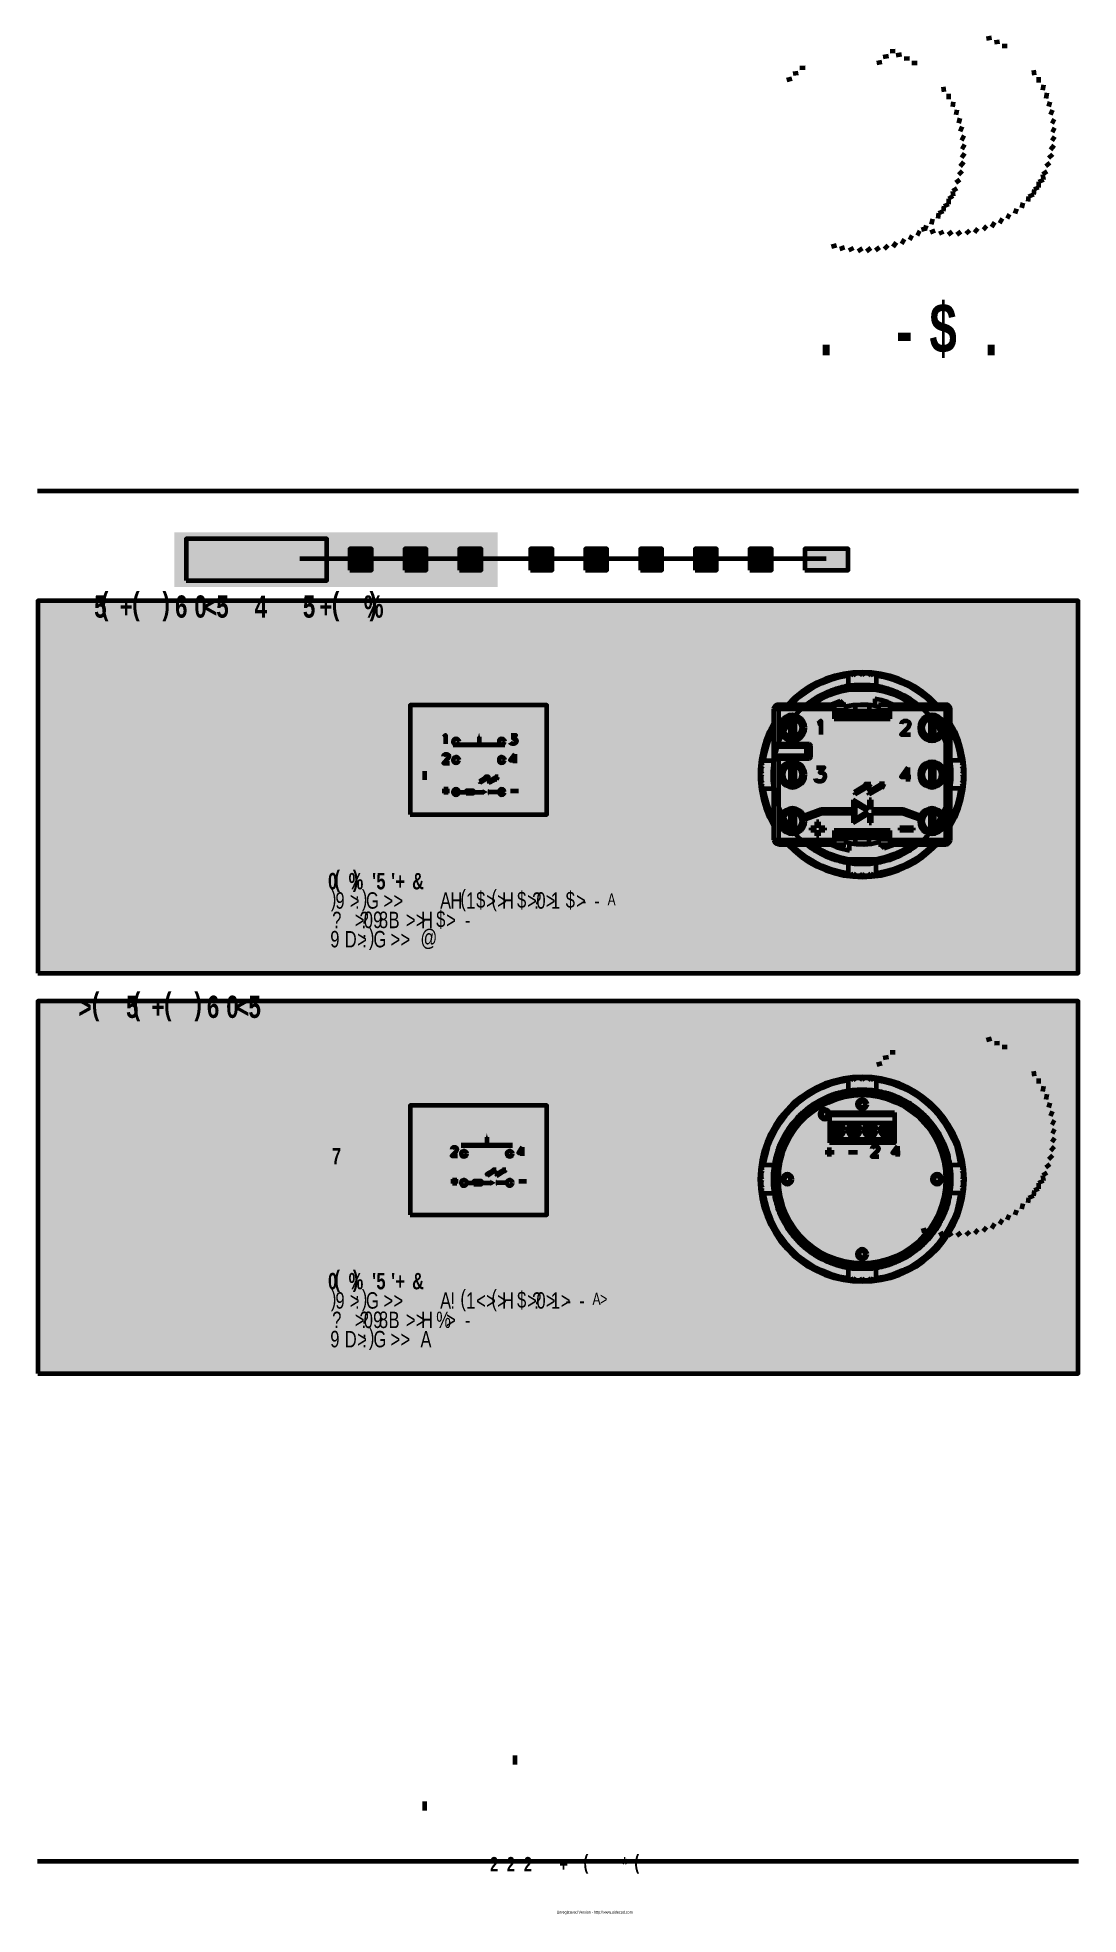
# Model space of a CAD drawing. Header units: inches. Extents: x 19 to 378, y -1 to 646.
import ezdxf

# ---------------------------------------------------------------- set-up
doc = ezdxf.new("R2010")
doc.units = ezdxf.units.IN
for name, color, linetype, lineweight in [('H', 7, 'CONTINUOUS', 100), ('P', 250, 'CONTINUOUS', 100), ('Text', 250, 'CONTINUOUS', 100)]:
    doc.layers.add(name, color=color, linetype=linetype, lineweight=lineweight)
doc.styles.get("Standard").update_dxf_attribs({"font": 'txt', "width": 0.75})

msp = doc.modelspace()

# ---------------------------------------------------------------- texts
at = {"layer": 'Text', "color": 0, "linetype": 'CONTINUOUS', "attachment_point": 4}
for s, insert, char_height, width in [('{\\fSquare721BT|b1|i0|c1|p15;$}', (326.56, 545.33), 17, 17.3333), ('{\\fSquare721BT|b1|i0|c1|p15;}', (242.44, 545.33), 17, 17.3333), ('{\\fSquare721BT|b1|i0|c1|p15;}', (256.44, 545.33), 17, 17.3333), ('{\\fSquare721BT|b1|i0|c1|p15;}', (273.33, 545.33), 17, 17.3333), ('{\\fSquare721BT|b1|i0|c1|p15;}', (280.11, 545.33), 17, 17.3333), ('{\\fSquare721BT|b1|i0|c1|p15; }', (302, 545.33), 17, 17.3333), ('{\\fSquare721BT|b1|i0|c1|p15;-}', (315.11, 545.33), 17, 17.3333), ('{\\fSquare721BT|b1|i0|c1|p15; }', (332.44, 545.33), 17, 17.3333), ('{\\fSquare721BT|b1|i0|c1|p15;.}', (288.56, 545.33), 17, 17.3333), ('{\\fSquare721BT|b1|i0|c1|p15;.}', (345.56, 545.33), 17, 17.3333), ('{\\fUnivers|b0|i0|c1|p15;}', (189.78, 523.11), 11.6667, 12), ('{\\fUnivers|b0|i0|c1|p15;}', (193.33, 523.11), 11.6667, 12), ('{\\fUnivers|b0|i0|c1|p15;}', (197.67, 523.11), 11.6667, 12), ('{\\fUnivers|b0|i0|c1|p15;}', (201.67, 523.11), 11.6667, 12), ('{\\fUnivers|b0|i0|c1|p15;}', (204.33, 523.11), 11.6667, 12), ('{\\fUnivers|b0|i0|c1|p15;}', (206.56, 523.11), 11.6667, 12), ('{\\fUnivers|b0|i0|c1|p15;}', (208.89, 523.11), 11.6667, 12), ('{\\fUnivers|b0|i0|c1|p15;}', (213.22, 523.11), 11.6667, 12), ('{\\fUnivers|b0|i0|c1|p15;}', (215.33, 523.11), 11.6667, 12), ('{\\fUnivers|b0|i0|c1|p15;}', (219.67, 523.11), 11.6667, 12), ('{\\fUnivers|b0|i0|c1|p15;}', (224, 523.11), 11.6667, 12), ('{\\fUnivers|b0|i0|c1|p15;}', (228.11, 523.11), 11.6667, 12), ('{\\fUnivers|b0|i0|c1|p15;}', (232.44, 523.11), 11.6667, 12), ('{\\fUnivers|b0|i0|c1|p15;}', (236.78, 523.11), 11.6667, 12), ('{\\fUnivers|b0|i0|c1|p15;}', (241.11, 523.11), 11.6667, 12), ('{\\fUnivers|b0|i0|c1|p15;}', (243.67, 523.11), 11.6667, 12), ('{\\fUnivers|b0|i0|c1|p15;}', (246.33, 523.11), 11.6667, 12), ('{\\fUnivers|b0|i0|c1|p15;}', (250.67, 523.11), 11.6667, 12), ('{\\fUnivers|b0|i0|c1|p15;}', (255, 523.11), 11.6667, 12), ('{\\fUnivers|b0|i0|c1|p15;}', (257.11, 523.11), 11.6667, 12), ('{\\fUnivers|b0|i0|c1|p15;}', (261.11, 523.11), 11.6667, 12), ('{\\fUnivers|b0|i0|c1|p15;}', (267.44, 523.11), 11.6667, 12), ('{\\fUnivers|b0|i0|c1|p15;}', (269.78, 523.11), 11.6667, 12), ('{\\fUnivers|b0|i0|c1|p15;}', (272.44, 523.11), 11.6667, 12), ('{\\fUnivers|b0|i0|c1|p15;}', (276.33, 523.11), 11.6667, 12), ('{\\fUnivers|b0|i0|c1|p15;}', (280.67, 523.11), 11.6667, 12), ('{\\fUnivers|b0|i0|c1|p15;}', (285, 523.11), 11.6667, 12), ('{\\fUnivers|b0|i0|c1|p15;}', (289, 523.11), 11.6667, 12), ('{\\fUnivers|b0|i0|c1|p15;}', (291.11, 523.11), 11.6667, 12), ('{\\fUnivers|b0|i0|c1|p15;}', (297.44, 523.11), 11.6667, 12), ('{\\fUnivers|b0|i0|c1|p15;}', (299.78, 523.11), 11.6667, 12), ('{\\fUnivers|b0|i0|c1|p15;}', (302.33, 523.11), 11.6667, 12), ('{\\fUnivers|b0|i0|c1|p15;}', (306.67, 523.11), 11.6667, 12), ('{\\fUnivers|b0|i0|c1|p15;}', (308.89, 523.11), 11.6667, 12), ('{\\fUnivers|b0|i0|c1|p15;}', (311.22, 523.11), 11.6667, 12), ('{\\fUnivers|b0|i0|c1|p15;}', (315.56, 523.11), 11.6667, 12), ('{\\fUnivers|b0|i0|c1|p15;}', (318.44, 523.11), 11.6667, 12), ('{\\fUnivers|b0|i0|c1|p15;}', (322.78, 523.11), 11.6667, 12), ('{\\fUnivers|b0|i0|c1|p15;}', (327.11, 523.11), 11.6667, 12), ('{\\fUnivers|b0|i0|c1|p15;}', (329.22, 523.11), 11.6667, 12), ('{\\fUnivers|b0|i0|c1|p15;}', (333.56, 523.11), 11.6667, 12), ('{\\fUnivers|b0|i0|c1|p15;}', (337.67, 523.11), 11.6667, 12), ('{\\fUnivers|b0|i0|c1|p15;}', (340.22, 523.11), 11.6667, 12), ('{\\fUnivers|b0|i0|c1|p15;}', (344.56, 523.11), 11.6667, 12), ('{\\fUnivers|b0|i0|c1|p15;}', (348.89, 523.11), 11.6667, 12), ('{\\fUnivers|b0|i0|c1|p15;}', (351.44, 523.11), 11.6667, 12), ('{\\fUnivers|b0|i0|c1|p15;}', (355.78, 523.11), 11.6667, 12), ('{\\fUnivers|b1|i1|c1|p15;}', (313, 504.44), 7.6667, 8), ('{\\fUnivers|b1|i1|c1|p15;}', (317.67, 504.44), 7.6667, 8), ('{\\fUnivers|b1|i1|c1|p15;}', (324, 504.44), 7.6667, 8), ('{\\fUnivers|b1|i1|c1|p15;}', (326.44, 504.44), 7.6667, 8), ('{\\fUnivers|b1|i1|c1|p15;}', (328.89, 504.44), 7.6667, 8), ('{\\fUnivers|b1|i1|c1|p15;}', (333, 504.44), 7.6667, 8), ('{\\fUnivers|b1|i1|c1|p15;}', (339.11, 504.44), 7.6667, 8), ('{\\fUnivers|b1|i1|c1|p15;}', (343.33, 504.44), 7.6667, 8), ('{\\fUnivers|b1|i1|c1|p15;}', (345.78, 504.44), 7.6667, 8), ('{\\fUnivers|b1|i1|c1|p15;}', (349.89, 504.44), 7.6667, 8), ('{\\fUnivers|b1|i1|c1|p15;}', (354.11, 504.44), 7.6667, 8), ('{\\fFutura|b1|i0|c1|p15;}', (104.78, 484.11), 4.6667, 5), ('{\\fFutura|b1|i0|c1|p15;}', (107.44, 484.11), 4.6667, 5), ('{\\fFutura|b1|i0|c1|p15;}', (112.33, 484.11), 4.6667, 5), ('{\\fFutura|b1|i0|c1|p15;}', (113.56, 484.11), 4.6667, 5), ('{\\fFutura|b1|i0|c1|p15;}', (115.78, 484.11), 4.6667, 5), ('{\\fFutura|b1|i0|c1|p15;}', (118.78, 484.11), 4.6667, 5), ('{\\fFutura|b1|i0|c1|p15;}', (124.11, 484.11), 4.6667, 5), ('{\\fFutura|b1|i0|c1|p15;}', (126.89, 484.11), 4.6667, 5), ('{\\fFutura|b1|i0|c1|p15;}', (128.89, 484.11), 4.6667, 5), ('{\\fFutura|b1|i0|c1|p15;}', (132.78, 484.11), 4.6667, 5), ('{\\fFutura|b1|i0|c1|p15;}', (135.78, 484.11), 4.6667, 5), ('{\\fFutura|b1|i0|c1|p15;}', (24.56, 473.89), 6.6667, 7), ('{\\fFutura|b1|i0|c1|p15;}', (30.33, 473.89), 6.6667, 7), ('{\\fFutura|b1|i0|c1|p15;}', (35.89, 473.89), 6.6667, 7), ('{\\fFutura|b1|i0|c1|p15;}', (40.33, 473.89), 6.6667, 7), ('{\\fFutura|b1|i0|c1|p15;}', (43.78, 473.89), 6.6667, 7), ('{\\fFutura|b1|i0|c1|p15;}', (24.56, 465.89), 6.6667, 7), ('{\\fFutura|b1|i0|c1|p15;}', (28.22, 465.89), 6.6667, 7), ('{\\fFutura|b1|i0|c1|p15;}', (31.33, 465.89), 6.6667, 7), ('{\\fFutura|b1|i0|c1|p15;}', (35.22, 465.89), 6.6667, 7), ('{\\fFutura|b1|i0|c1|p15;}', (39.89, 465.89), 6.6667, 7), ('{\\fFutura|b1|i0|c1|p15;}', (44.11, 465.89), 6.6667, 7), ('{\\fFutura|b1|i0|c1|p15;}', (47.22, 465.89), 6.6667, 7), ('{\\fFutura|b1|i0|c1|p15;}', (51.89, 465.89), 6.6667, 7), ('{\\fFutura|b1|i0|c1|p15;}', (55.78, 465.89), 6.6667, 7), ('{\\fFutura|b1|i0|c1|p15;5}', (38.44, 450.22), 7.6667, 8), ('{\\fFutura|b1|i0|c1|p15;(}', (40.78, 450.22), 7.6667, 8), ('{\\fFutura|b1|i0|c1|p15;(}', (51.56, 450.22), 7.6667, 8), ('{\\fFutura|b1|i0|c1|p15;)}', (62, 450.22), 7.6667, 8), ('{\\fFutura|b1|i0|c1|p15;6}', (66.33, 450.22), 7.6667, 8), ('{\\fFutura|b1|i0|c1|p15;0}', (73, 450.22), 7.6667, 8), ('{\\fFutura|b1|i0|c1|p15;<}', (76.44, 450.22), 7.6667, 8), ('{\\fFutura|b1|i0|c1|p15;5}', (80.56, 450.22), 7.6667, 8), ('{\\fFutura|b1|i0|c1|p15;4}', (93.78, 450.22), 7.6667, 8), ('{\\fFutura|b1|i0|c1|p15;5}', (110.44, 450.22), 7.6667, 8), ('{\\fFutura|b1|i0|c1|p15;(}', (120.44, 450.22), 7.6667, 8), ('{\\fFutura|b1|i0|c1|p15;%}', (131.44, 450.22), 7.6667, 8), ('{\\fFutura|b1|i0|c1|p15;)}', (133.44, 450.22), 7.6667, 8), ('{\\fFutura|b1|i0|c1|p15; }', (28.44, 450.22), 7.6667, 8), ('{\\fFutura|b1|i0|c1|p15;}', (33, 450.22), 7.6667, 8), ('{\\fFutura|b1|i0|c1|p15;+}', (47.22, 450.22), 7.6667, 8), ('{\\fFutura|b1|i0|c1|p15;}', (58, 450.22), 7.6667, 8), ('{\\fFutura|b1|i0|c1|p15;}', (68.44, 450.22), 7.6667, 8), ('{\\fFutura|b1|i0|c1|p15;}', (82.89, 450.22), 7.6667, 8), ('{\\fFutura|b1|i0|c1|p15;}', (89, 450.22), 7.6667, 8), ('{\\fFutura|b1|i0|c1|p15;}', (98.11, 450.22), 7.6667, 8), ('{\\fFutura|b1|i0|c1|p15;}', (104.11, 450.22), 7.6667, 8), ('{\\fFutura|b1|i0|c1|p15;}', (112.67, 450.22), 7.6667, 8), ('{\\fFutura|b1|i0|c1|p15;+}', (116.11, 450.22), 7.6667, 8), ('{\\fFutura|b1|i0|c1|p15;}', (126.89, 450.22), 7.6667, 8), ('{\\fFutura|b1|i0|c1|p15;}', (137.78, 450.22), 7.6667, 8), ('{\\fFutura|b1|i0|c1|p15;}', (141.78, 450.22), 7.6667, 8), ('{\\fFutura|b1|i0|c1|p15;}', (114, 398.67), 5.6667, 6), ('{\\fFutura|b1|i0|c1|p15;}', (116.11, 398.67), 5.6667, 6), ('{\\fFutura|b1|i0|c1|p15;}', (119, 398.67), 5.6667, 6), ('{\\fFutura|b1|i0|c1|p15; }', (120.44, 398.67), 5.6667, 6), ('{\\fFutura|b1|i0|c1|p15;0}', (119.11, 355.56), 5.6667, 6), ('{\\fFutura|b1|i0|c1|p15;(}', (121.33, 355.56), 5.6667, 6), ('{\\fFutura|b1|i0|c1|p15;%}', (126.22, 355.56), 5.6667, 6), ('{\\fFutura|b1|i0|c1|p15;)}', (127.67, 355.56), 5.6667, 6), ("{\\fFutura|b1|i0|c1|p15;'}", (134.33, 355.56), 5.6667, 6), ('{\\fFutura|b1|i0|c1|p15;5}', (135.78, 355.56), 5.6667, 6), ("{\\fFutura|b1|i0|c1|p15;'}", (140.89, 355.56), 5.6667, 6), ('{\\fFutura|b1|i0|c1|p15;+}', (142.33, 355.56), 5.6667, 6), ('{\\fFutura|b1|i0|c1|p15;&}', (148.11, 355.56), 5.6667, 6), ('{\\fFutura|b1|i0|c1|p15;}', (114, 355.56), 5.6667, 6), ('{\\fFutura|b1|i0|c1|p15;}', (116.11, 355.56), 5.6667, 6), ('{\\fFutura|b0|i0|c1|p15;)}', (120.11, 348.89), 5.6667, 6), ('{\\fFutura|b0|i0|c1|p15;9}', (121.67, 348.89), 5.6667, 6), ('{\\fFutura|b0|i0|c1|p15;>}', (126.67, 348.89), 5.6667, 6), ('{\\fFutura|b0|i0|c1|p15;:}', (128.44, 348.89), 5.6667, 6), ('{\\fFutura|b0|i0|c1|p15;)}', (130.78, 348.89), 5.6667, 6), ('{\\fFutura|b1|i0|c1|p15;}', (130.89, 355.56), 5.6667, 6), ('{\\fFutura|b0|i0|c1|p15;G}', (132.22, 348.89), 5.6667, 6), ('{\\fFutura|b1|i0|c1|p15;}', (137.44, 355.56), 5.6667, 6), ('{\\fFutura|b0|i0|c1|p15;>}', (138.22, 348.89), 5.6667, 6), ('{\\fFutura|b0|i0|c1|p15;>}', (141.67, 348.89), 5.6667, 6), ('{\\fFutura|b1|i0|c1|p15;}', (145.56, 355.56), 5.6667, 6), ('{\\fFutura|b0|i0|c1|p15;A}', (157.78, 348.89), 5.6667, 6), ('{\\fFutura|b0|i0|c1|p15;H}', (161.33, 348.89), 5.6667, 6), ('{\\fFutura|b0|i0|c1|p15;(}', (164.78, 348.89), 5.6667, 6), ('{\\fFutura|b0|i0|c1|p15;1}', (166.78, 348.89), 5.6667, 6), ('{\\fFutura|b0|i0|c1|p15;$}', (170.22, 348.89), 5.6667, 6), ('{\\fFutura|b0|i0|c1|p15;>}', (173.67, 348.89), 5.6667, 6), ('{\\fFutura|b0|i0|c1|p15;(}', (175.44, 348.89), 5.6667, 6), ('{\\fFutura|b0|i0|c1|p15;>}', (177.44, 348.89), 5.6667, 6), ('{\\fFutura|b0|i0|c1|p15;H}', (179.11, 348.89), 5.6667, 6), ('{\\fFutura|b0|i0|c1|p15;$}', (184.33, 348.89), 5.6667, 6), ('{\\fFutura|b0|i0|c1|p15;>}', (187.78, 348.89), 5.6667, 6), ('{\\fFutura|b0|i0|c1|p15;?}', (189.56, 348.89), 5.6667, 6), ('{\\fFutura|b0|i0|c1|p15;0}', (191, 348.89), 5.6667, 6), ('{\\fFutura|b0|i0|c1|p15;>}', (194.22, 348.89), 5.6667, 6), ('{\\fFutura|b0|i0|c1|p15;1}', (196, 348.89), 5.6667, 6), ('{\\fFutura|b0|i0|c1|p15;$}', (201.11, 348.89), 5.6667, 6), ('{\\fFutura|b0|i0|c1|p15;>}', (204.67, 348.89), 5.6667, 6), ('{\\fFutura|b0|i0|c1|p15;A}', (215.56, 349.33), 4.1111, 4.5556), ('{\\fFutura|b0|i0|c1|p15;}', (114, 348.89), 5.6667, 6), ('{\\fFutura|b0|i0|c1|p15;?}', (120.56, 342.22), 5.6667, 6), ('{\\fFutura|b0|i0|c1|p15; }', (123.78, 348.89), 5.6667, 6), ('{\\fFutura|b0|i0|c1|p15;>}', (128.33, 342.22), 5.6667, 6), ('{\\fFutura|b0|i0|c1|p15;?}', (130, 342.22), 5.6667, 6), ('{\\fFutura|b0|i0|c1|p15;0}', (131.44, 342.22), 5.6667, 6), ('{\\fFutura|b0|i0|c1|p15;9}', (134.67, 342.22), 5.6667, 6), ('{\\fFutura|b0|i0|c1|p15; }', (135.22, 348.89), 5.6667, 6), ('{\\fFutura|b0|i0|c1|p15;8}', (136.67, 342.22), 5.6667, 6), ('{\\fFutura|b0|i0|c1|p15;}', (139.89, 348.89), 5.6667, 6), ('{\\fFutura|b0|i0|c1|p15;B}', (140, 342.22), 5.6667, 6), ('{\\fFutura|b0|i0|c1|p15;}', (143.33, 348.89), 5.6667, 6), ('{\\fFutura|b0|i0|c1|p15;>}', (146, 342.22), 5.6667, 6), ('{\\fFutura|b0|i0|c1|p15;}', (147, 348.89), 5.6667, 6), ('{\\fFutura|b0|i0|c1|p15;>}', (149.44, 342.22), 5.6667, 6), ('{\\fFutura|b0|i0|c1|p15;H}', (151.22, 342.22), 5.6667, 6), ('{\\fFutura|b0|i0|c1|p15;}', (153.11, 348.89), 5.6667, 6), ('{\\fFutura|b0|i0|c1|p15;$}', (156.44, 342.22), 5.6667, 6), ('{\\fFutura|b0|i0|c1|p15;>}', (159.89, 342.22), 5.6667, 6), ('{\\fFutura|b0|i0|c1|p15;}', (182.67, 348.89), 5.6667, 6), ('{\\fFutura|b0|i0|c1|p15;}', (199.44, 348.89), 5.6667, 6), ('{\\fFutura|b0|i0|c1|p15;-}', (206.33, 348.89), 5.6667, 6), ('{\\fFutura|b0|i0|c1|p15;-}', (211, 348.89), 5.6667, 6), ('{\\fFutura|b0|i0|c1|p15;}', (114, 342.22), 5.6667, 6), ('{\\fFutura|b0|i0|c1|p15;}', (117.22, 342.22), 5.6667, 6), ('{\\fFutura|b0|i0|c1|p15;9}', (119.89, 335.56), 5.6667, 6), ('{\\fFutura|b0|i0|c1|p15; }', (122, 342.22), 5.6667, 6), ('{\\fFutura|b0|i0|c1|p15;}', (125, 342.22), 5.6667, 6), ('{\\fFutura|b0|i0|c1|p15;D}', (124.89, 335.56), 5.6667, 6), ('{\\fFutura|b0|i0|c1|p15;>}', (129.22, 335.56), 5.6667, 6), ('{\\fFutura|b0|i0|c1|p15;:}', (130.89, 335.56), 5.6667, 6), ('{\\fFutura|b0|i0|c1|p15;)}', (133.22, 335.56), 5.6667, 6), ('{\\fFutura|b0|i0|c1|p15;G}', (134.78, 335.56), 5.6667, 6), ('{\\fFutura|b0|i0|c1|p15;>}', (140.67, 335.56), 5.6667, 6), ('{\\fFutura|b0|i0|c1|p15; }', (143.11, 342.22), 5.6667, 6), ('{\\fFutura|b0|i0|c1|p15;>}', (144.11, 335.56), 5.6667, 6), ('{\\fFutura|b0|i0|c1|p15;}', (147.78, 342.22), 5.6667, 6), ('{\\fFutura|b0|i0|c1|p15;@}', (151, 335.56), 5.6667, 6), ('{\\fFutura|b0|i0|c1|p15;}', (154.67, 342.22), 5.6667, 6), ('{\\fFutura|b0|i0|c1|p15;}', (161.67, 342.22), 5.6667, 6), ('{\\fFutura|b0|i0|c1|p15;-}', (166.33, 342.22), 5.6667, 6), ('{\\fFutura|b0|i0|c1|p15;}', (114, 335.56), 5.6667, 6), ('{\\fFutura|b0|i0|c1|p15;}', (117.22, 335.56), 5.6667, 6), ('{\\fFutura|b0|i0|c1|p15; }', (122, 335.56), 5.6667, 6), ('{\\fFutura|b0|i0|c1|p15; }', (137.78, 335.56), 5.6667, 6), ('{\\fFutura|b0|i0|c1|p15;}', (142.44, 335.56), 5.6667, 6), ('{\\fFutura|b0|i0|c1|p15;}', (145.89, 335.56), 5.6667, 6), ('{\\fFutura|b1|i0|c1|p15;(}', (37.67, 312.22), 7.6667, 8), ('{\\fFutura|b1|i0|c1|p15;(}', (51.78, 312.22), 7.6667, 8), ('{\\fFutura|b1|i0|c1|p15;(}', (62.56, 312.22), 7.6667, 8), ('{\\fFutura|b1|i0|c1|p15;)}', (73, 312.22), 7.6667, 8), ('{\\fFutura|b1|i0|c1|p15; }', (28.44, 312.22), 7.6667, 8), ('{\\fFutura|b1|i0|c1|p15;>}', (33, 312.22), 7.6667, 8), ('{\\fFutura|b1|i0|c1|p15;}', (44.11, 312.22), 7.6667, 8), ('{\\fFutura|b1|i0|c1|p15;5}', (49.44, 312.22), 7.6667, 8), ('{\\fFutura|b1|i0|c1|p15;+}', (58.22, 312.22), 7.6667, 8), ('{\\fFutura|b1|i0|c1|p15;}', (69, 312.22), 7.6667, 8), ('{\\fFutura|b1|i0|c1|p15;6}', (77.33, 312.22), 7.6667, 8), ('{\\fFutura|b1|i0|c1|p15;}', (79.56, 312.22), 7.6667, 8), ('{\\fFutura|b1|i0|c1|p15;0}', (84, 312.22), 7.6667, 8), ('{\\fFutura|b1|i0|c1|p15;<}', (87.44, 312.22), 7.6667, 8), ('{\\fFutura|b1|i0|c1|p15;5}', (91.67, 312.22), 7.6667, 8), ('{\\fFutura|b1|i0|c1|p15;}', (93.89, 312.22), 7.6667, 8), ('{\\fFutura|b1|i0|c1|p15;}', (100, 312.22), 7.6667, 8), ('{\\fFutura|b1|i0|c1|p15;}', (114, 260.78), 5.6667, 6), ('{\\fFutura|b1|i0|c1|p15;}', (116.11, 260.78), 5.6667, 6), ('{\\fFutura|b1|i0|c1|p15;}', (119, 260.78), 5.6667, 6), ('{\\fFutura|b1|i0|c1|p15;7}', (120.44, 260.78), 5.6667, 6), ('{\\fFutura|b1|i0|c1|p15;0}', (119.11, 217.67), 5.6667, 6), ('{\\fFutura|b1|i0|c1|p15;(}', (121.33, 217.67), 5.6667, 6), ('{\\fFutura|b1|i0|c1|p15;%}', (126.22, 217.67), 5.6667, 6), ('{\\fFutura|b1|i0|c1|p15;)}', (127.67, 217.67), 5.6667, 6), ("{\\fFutura|b1|i0|c1|p15;'}", (134.33, 217.67), 5.6667, 6), ('{\\fFutura|b1|i0|c1|p15;5}', (135.78, 217.67), 5.6667, 6), ("{\\fFutura|b1|i0|c1|p15;'}", (140.89, 217.67), 5.6667, 6), ('{\\fFutura|b1|i0|c1|p15;&}', (148.11, 217.67), 5.6667, 6), ('{\\fFutura|b1|i0|c1|p15;}', (114, 217.67), 5.6667, 6), ('{\\fFutura|b1|i0|c1|p15;}', (116.11, 217.67), 5.6667, 6), ('{\\fFutura|b0|i0|c1|p15;)}', (120.11, 211), 5.6667, 6), ('{\\fFutura|b0|i0|c1|p15;9}', (121.67, 211), 5.6667, 6), ('{\\fFutura|b0|i0|c1|p15;)}', (130.78, 211), 5.6667, 6), ('{\\fFutura|b1|i0|c1|p15;}', (130.89, 217.67), 5.6667, 6), ('{\\fFutura|b0|i0|c1|p15;G}', (132.22, 211), 5.6667, 6), ('{\\fFutura|b1|i0|c1|p15;}', (137.44, 217.67), 5.6667, 6), ('{\\fFutura|b1|i0|c1|p15;+}', (142.33, 217.67), 5.6667, 6), ('{\\fFutura|b1|i0|c1|p15;}', (145.56, 217.67), 5.6667, 6), ('{\\fFutura|b0|i0|c1|p15;A}', (157.78, 211), 5.6667, 6), ('{\\fFutura|b0|i0|c1|p15;!}', (161.33, 211), 5.6667, 6), ('{\\fFutura|b0|i0|c1|p15;(}', (164.78, 211), 5.6667, 6), ('{\\fFutura|b0|i0|c1|p15;1}', (166.78, 211), 5.6667, 6), ('{\\fFutura|b0|i0|c1|p15;(}', (175.44, 211), 5.6667, 6), ('{\\fFutura|b0|i0|c1|p15;H}', (179.11, 211), 5.6667, 6), ('{\\fFutura|b0|i0|c1|p15;$}', (184.33, 211), 5.6667, 6), ('{\\fFutura|b0|i0|c1|p15;?}', (189.56, 211), 5.6667, 6), ('{\\fFutura|b0|i0|c1|p15;0}', (191, 211), 5.6667, 6), ('{\\fFutura|b0|i0|c1|p15;1}', (196, 211), 5.6667, 6), ('{\\fFutura|b0|i0|c1|p15;A}', (210.33, 211.56), 4.2222, 4.5556), ('{\\fFutura|b0|i0|c1|p15;}', (114, 211), 5.6667, 6), ('{\\fFutura|b0|i0|c1|p15;?}', (120.56, 204.33), 5.6667, 6), ('{\\fFutura|b0|i0|c1|p15; }', (123.78, 211), 5.6667, 6), ('{\\fFutura|b0|i0|c1|p15;>}', (126.67, 211), 5.6667, 6), ('{\\fFutura|b0|i0|c1|p15;:}', (128.44, 211), 5.6667, 6), ('{\\fFutura|b0|i0|c1|p15;?}', (130, 204.33), 5.6667, 6), ('{\\fFutura|b0|i0|c1|p15;0}', (131.44, 204.33), 5.6667, 6), ('{\\fFutura|b0|i0|c1|p15;9}', (134.67, 204.33), 5.6667, 6), ('{\\fFutura|b0|i0|c1|p15; }', (135.22, 211), 5.6667, 6), ('{\\fFutura|b0|i0|c1|p15;8}', (136.67, 204.33), 5.6667, 6), ('{\\fFutura|b0|i0|c1|p15;>}', (138.22, 211), 5.6667, 6), ('{\\fFutura|b0|i0|c1|p15;}', (139.89, 211), 5.6667, 6), ('{\\fFutura|b0|i0|c1|p15;B}', (140, 204.33), 5.6667, 6), ('{\\fFutura|b0|i0|c1|p15;>}', (141.67, 211), 5.6667, 6), ('{\\fFutura|b0|i0|c1|p15;}', (143.33, 211), 5.6667, 6), ('{\\fFutura|b0|i0|c1|p15;}', (147, 211), 5.6667, 6), ('{\\fFutura|b0|i0|c1|p15;H}', (151.22, 204.33), 5.6667, 6), ('{\\fFutura|b0|i0|c1|p15;}', (153.11, 211), 5.6667, 6), ('{\\fFutura|b0|i0|c1|p15;%}', (156.44, 204.33), 5.6667, 6), ('{\\fFutura|b0|i0|c1|p15;<}', (170.22, 211), 5.6667, 6), ('{\\fFutura|b0|i0|c1|p15;>}', (173.67, 211), 5.6667, 6), ('{\\fFutura|b0|i0|c1|p15;>}', (177.44, 211), 5.6667, 6), ('{\\fFutura|b0|i0|c1|p15;}', (182.67, 211), 5.6667, 6), ('{\\fFutura|b0|i0|c1|p15;>}', (187.78, 211), 5.6667, 6), ('{\\fFutura|b0|i0|c1|p15;>}', (194.22, 211), 5.6667, 6), ('{\\fFutura|b0|i0|c1|p15;>}', (199.44, 211), 5.6667, 6), ('{\\fFutura|b0|i0|c1|p15;-}', (201.11, 211), 5.6667, 6), ('{\\fFutura|b0|i0|c1|p15;-}', (205.78, 211), 5.6667, 6), ('{\\fFutura|b0|i0|c1|p15;>}', (213, 211.56), 4.2222, 4.4444), ('{\\fFutura|b0|i0|c1|p15;}', (114, 204.33), 5.6667, 6), ('{\\fFutura|b0|i0|c1|p15;}', (117.22, 204.33), 5.6667, 6), ('{\\fFutura|b0|i0|c1|p15;9}', (119.89, 197.67), 5.6667, 6), ('{\\fFutura|b0|i0|c1|p15; }', (122, 204.33), 5.6667, 6), ('{\\fFutura|b0|i0|c1|p15;}', (125, 204.33), 5.6667, 6), ('{\\fFutura|b0|i0|c1|p15;>}', (128.33, 204.33), 5.6667, 6), ('{\\fFutura|b0|i0|c1|p15;)}', (133.22, 197.67), 5.6667, 6), ('{\\fFutura|b0|i0|c1|p15;G}', (134.78, 197.67), 5.6667, 6), ('{\\fFutura|b0|i0|c1|p15; }', (143.11, 204.33), 5.6667, 6), ('{\\fFutura|b0|i0|c1|p15;>}', (146, 204.33), 5.6667, 6), ('{\\fFutura|b0|i0|c1|p15;}', (147.78, 204.33), 5.6667, 6), ('{\\fFutura|b0|i0|c1|p15;>}', (149.44, 204.33), 5.6667, 6), ('{\\fFutura|b0|i0|c1|p15;}', (154.67, 204.33), 5.6667, 6), ('{\\fFutura|b0|i0|c1|p15;>}', (159.89, 204.33), 5.6667, 6), ('{\\fFutura|b0|i0|c1|p15;}', (161.67, 204.33), 5.6667, 6), ('{\\fFutura|b0|i0|c1|p15;-}', (166.33, 204.33), 5.6667, 6), ('{\\fFutura|b0|i0|c1|p15;}', (114, 197.67), 5.6667, 6), ('{\\fFutura|b0|i0|c1|p15;}', (117.22, 197.67), 5.6667, 6), ('{\\fFutura|b0|i0|c1|p15; }', (122, 197.67), 5.6667, 6), ('{\\fFutura|b0|i0|c1|p15;D}', (124.89, 197.67), 5.6667, 6), ('{\\fFutura|b0|i0|c1|p15;>}', (129.22, 197.67), 5.6667, 6), ('{\\fFutura|b0|i0|c1|p15;:}', (130.89, 197.67), 5.6667, 6), ('{\\fFutura|b0|i0|c1|p15; }', (137.78, 197.67), 5.6667, 6), ('{\\fFutura|b0|i0|c1|p15;>}', (140.67, 197.67), 5.6667, 6), ('{\\fFutura|b0|i0|c1|p15;}', (142.44, 197.67), 5.6667, 6), ('{\\fFutura|b0|i0|c1|p15;>}', (144.11, 197.67), 5.6667, 6), ('{\\fFutura|b0|i0|c1|p15;}', (145.89, 197.67), 5.6667, 6), ('{\\fFutura|b0|i0|c1|p15;A}', (151, 197.67), 5.6667, 6), ('{\\fSquare721BT|b1|i0|c1|p15;(}', (207.22, 16.67), 5, 5.3333), ('{\\fSquare721BT|b1|i0|c1|p15;(}', (224.78, 16.67), 5, 5.3333), ('{\\fSquare721BT|b1|i0|c1|p15;}', (18.89, 16.67), 5, 5.3333), ('{\\fSquare721BT|b1|i0|c1|p15;}', (24.56, 16.67), 5, 5.3333), ('{\\fSquare721BT|b1|i0|c1|p15;}', (29.78, 16.67), 5, 5.3333), ('{\\fSquare721BT|b1|i0|c1|p15;}', (34.67, 16.67), 5, 5.3333), ('{\\fSquare721BT|b1|i0|c1|p15;2}', (175, 16.67), 5, 5.3333), ('{\\fSquare721BT|b1|i0|c1|p15;2}', (180.78, 16.67), 5, 5.3333), ('{\\fSquare721BT|b1|i0|c1|p15;2}', (186.67, 16.67), 5, 5.3333), ('{\\fSquare721BT|b1|i0|c1|p15;}', (192.22, 16.67), 5, 5.3333), ('{\\fSquare721BT|b1|i0|c1|p15;}', (194.78, 16.67), 5, 5.3333), ('{\\fSquare721BT|b1|i0|c1|p15;+}', (198.89, 16.67), 5, 5.3333), ('{\\fSquare721BT|b1|i0|c1|p15; }', (203.11, 16.67), 5, 5.3333), ('{\\fSquare721BT|b1|i0|c1|p15;}', (213.67, 16.67), 5, 5.3333), ('{\\fSquare721BT|b1|i0|c1|p15;}', (216.33, 16.67), 5, 5.3333), ('{\\fSquare721BT|b1|i0|c1|p15;*}', (220.44, 16.67), 5, 5.3333), ('{\\fSquare721BT|b1|i0|c1|p15;}', (372.67, 16.67), 5, 5.3333)]:
    msp.add_mtext(s, dxfattribs=dict(at, insert=insert, char_height=char_height, width=width))
at = {"layer": 'Text', "color": 0, "linetype": 'CONTINUOUS', "insert": (337.22, 504.44), "char_height": 7.6667, "attachment_point": 4}
msp.add_mtext('{\\fUnivers|b1|i1|c1|p15;}', dxfattribs=at)
at = {"layer": 'Text', "color": 240, "insert": (198, 0), "char_height": 1, "width": 99, "attachment_point": 4}
msp.add_mtext('Unregistered Version - http://www.aidecad.com', dxfattribs=at)

# ---------------------------------------------------------------- hatches: boundary and pattern name
at = {"layer": 'H', "linetype": 'CONTINUOUS'}
for color, points in [(0, [(66.11, 457), (177.67, 457), (177.67, 475.89), (66.11, 475.89)]), (7, [(70.22, 459.22), (118.67, 459.22), (118.67, 473.67), (70.22, 473.67)]), (0, [(126.67, 462.78), (134.11, 462.78), (134.11, 470.22), (126.67, 470.22)]), (0, [(145.56, 462.78), (153, 462.78), (153, 470.22), (145.56, 470.22)]), (0, [(164.44, 462.78), (171.89, 462.78), (171.89, 470.22), (164.44, 470.22)]), (0, [(189, 462.78), (196.44, 462.78), (196.44, 470.22), (189, 470.22)]), (0, [(207.89, 462.78), (215.33, 462.78), (215.33, 470.22), (207.89, 470.22)]), (0, [(226.89, 462.78), (234.22, 462.78), (234.22, 470.22), (226.89, 470.22)]), (0, [(245.78, 462.78), (253.11, 462.78), (253.11, 470.22), (245.78, 470.22)]), (0, [(264.67, 462.78), (272.11, 462.78), (272.11, 470.22), (264.67, 470.22)]), (0, [(283.56, 462.78), (298.56, 462.78), (298.56, 470.22), (283.56, 470.22)]), (7, [(19, 323.89), (377.89, 323.89), (377.89, 452.22), (19, 452.22)]), (7, [(113.33, 357.78), (217.33, 357.78), (217.33, 439), (113.33, 439)]), (7, [(26.67, 349.44), (105.11, 349.44), (105.11, 426.67), (26.67, 426.67)]), (7, [(147.44, 378.56), (194.56, 378.56), (194.56, 416.22), (147.44, 416.22)]), (0, [(162.33, 402.56), (180.11, 402.56), (162.33, 402.67)]), (0, [(180.11, 402.56), (162.33, 402.67), (180.11, 402.67)]), (0, [(170.56, 404.44), (171.78, 404.44), (171.22, 406.78)]), (0, [(172.44, 390.67), (171.33, 390), (172.11, 390)]), (0, [(171.33, 390), (172.11, 390), (171.56, 389.56)]), (0, [(172.44, 390.67), (173.33, 390.67), (172.11, 390)]), (0, [(172.89, 390.89), (172.44, 390.78), (173.33, 390.78)]), (0, [(172.89, 390.89), (173.78, 390.89), (173.33, 390.78)]), (0, [(173.56, 391.33), (173, 391), (174.11, 391)]), (0, [(173.56, 391.56), (173.56, 391.33), (174.33, 391.33)]), (0, [(173.56, 391.56), (174.44, 391.56), (174.33, 391.33)]), (0, [(173.56, 391.33), (174.33, 391.33), (174.11, 391)]), (0, [(173.89, 390.89), (174.11, 390.89), (174, 390.78)]), (0, [(174.56, 390), (175.44, 390), (174.89, 389.56)]), (0, [(175.78, 390.67), (174.67, 390), (175.56, 390)]), (0, [(175.78, 390.67), (176.67, 390.67), (175.56, 390)]), (0, [(176.22, 390.89), (175.89, 390.78), (176.78, 390.78)]), (0, [(176.89, 391.33), (176.22, 391), (177.44, 391)]), (0, [(176.22, 390.89), (177.11, 390.89), (176.78, 390.78)]), (0, [(176.78, 391.56), (176.89, 391.33), (177.56, 391.33)]), (0, [(176.78, 391.56), (177.78, 391.56), (177.56, 391.33)]), (0, [(176.89, 391.33), (177.56, 391.33), (177.44, 391)]), (0, [(177.11, 390.89), (177.33, 390.89), (177.33, 390.78)]), (0, [(172.44, 387.33), (172.44, 385.33), (174.22, 386.33)]), (0, [(174.33, 385.22), (174.56, 385.22), (174.33, 387.33)]), (0, [(174.56, 385.22), (174.33, 387.33), (174.56, 387.33)]), (0, [(19, 185.89), (377.89, 185.89), (377.89, 314.22), (19, 314.22)]), (7, [(113.33, 219.89), (217.33, 219.89), (217.33, 301.11), (113.33, 301.11)]), (7, [(25.78, 215.78), (105.44, 215.78), (105.44, 285.67), (25.78, 285.67)]), (7, [(147.44, 240.56), (194.56, 240.56), (194.56, 278.22), (147.44, 278.22)]), (0, [(173.33, 266.44), (174.44, 266.44), (173.89, 268.67)]), (0, [(165, 264.44), (182.78, 264.44), (165, 264.67)]), (0, [(182.78, 264.44), (165, 264.67), (182.78, 264.67)]), (0, [(175.11, 255.33), (173.89, 254.56), (174.78, 254.56)]), (0, [(174, 254.56), (174.78, 254.56), (174.11, 254.11)]), (0, [(175.11, 255.33), (176, 255.33), (174.78, 254.56)]), (0, [(175.56, 255.56), (175.11, 255.33), (176, 255.33)]), (0, [(175.11, 252.67), (175.11, 250.56), (177, 251.56)]), (0, [(176.11, 255.89), (175.56, 255.56), (176.78, 255.56)]), (0, [(175.56, 255.56), (176.44, 255.56), (176, 255.33)]), (0, [(176.11, 256.11), (176.22, 255.89), (177, 255.89)]), (0, [(176.11, 256.11), (177.11, 256.11), (177, 255.89)]), (0, [(176.11, 255.89), (177, 255.89), (176.78, 255.56)]), (0, [(176.44, 255.56), (176.78, 255.56), (176.67, 255.33)]), (0, [(177, 250.44), (177.33, 250.44), (177, 252.67)]), (0, [(177.33, 250.44), (177, 252.67), (177.33, 252.67)]), (0, [(177.22, 254.56), (178.11, 254.56), (177.56, 254.11)]), (0, [(178.44, 255.33), (177.33, 254.56), (178.11, 254.56)]), (0, [(178.44, 255.33), (179.33, 255.33), (178.11, 254.56)]), (0, [(178.89, 255.56), (178.44, 255.33), (179.33, 255.33)]), (0, [(179.56, 255.89), (178.89, 255.56), (180, 255.56)]), (0, [(178.89, 255.56), (179.78, 255.56), (179.33, 255.33)]), (0, [(179.33, 256.11), (179.56, 255.89), (180.22, 255.89)]), (0, [(179.33, 256.11), (180.44, 256.11), (180.22, 255.89)]), (0, [(179.56, 255.89), (180.22, 255.89), (180, 255.56)]), (0, [(179.78, 255.56), (180, 255.56), (179.89, 255.33)])]:
    msp.add_hatch(color=color, dxfattribs=at).paths.add_polyline_path(points)

# ---------------------------------------------------------------- linework, layer by layer
at = {"layer": 'P', "color": 0, "linetype": 'CONTINUOUS'}
for points in [[(313, 641.78), (314.78, 641.89)], [(315.11, 640.33), (316.89, 640.67)], [(346.22, 646.11), (348, 646.44)], [(349, 644.89), (350.78, 645.11)], [(351.67, 643.56), (353.44, 643.56)], [(279.56, 634), (281.33, 634.33)], [(281.89, 636), (283.67, 636.11)], [(308.44, 637.67), (310.11, 638.11)], [(310.67, 639.78), (312.44, 640.11)], [(317.89, 639.22), (319.67, 639.33)], [(320.56, 637.78), (322.33, 637.78)], [(362.44, 635.22), (362.67, 633.44)], [(277.33, 631.89), (279.11, 632.33)], [(331.33, 629.44), (331.56, 627.78)], [(364.22, 632.78), (364.22, 630.89)], [(365.89, 630.11), (365.56, 628.33)], [(333.11, 627), (333.11, 625.22)], [(334.78, 624.33), (334.56, 622.56)], [(336, 621.56), (335.67, 619.78)], [(367.11, 627.33), (366.78, 625.44)], [(368.11, 624.33), (367.67, 622.67)], [(369, 621.44), (368.33, 619.78)], [(337.11, 618.67), (336.56, 616.89)], [(337.89, 615.67), (337.22, 614)], [(369.56, 618.33), (368.78, 616.78)], [(369.78, 615.33), (368.89, 613.78)], [(338.44, 612.67), (337.67, 611)], [(338.67, 609.56), (337.78, 608)], [(369.56, 609.22), (368.33, 607.78)], [(369.78, 612.22), (368.78, 610.78)], [(338.44, 603.44), (337.22, 602)], [(338.67, 606.44), (337.67, 605)], [(368.11, 603.22), (366.78, 602.11)], [(369, 606.11), (367.67, 604.89)], [(337.11, 597.44), (335.67, 596.33)], [(337.89, 600.33), (336.56, 599.11)], [(365.89, 597.44), (364.22, 596.67)], [(364.22, 596.67), (364.22, 594.78)], [(367.11, 600.22), (365.56, 599.22)], [(365.56, 599.22), (365.89, 597.44)], [(333.11, 589), (331.56, 588.33)], [(334.78, 591.78), (333.11, 590.89)], [(333.11, 590.89), (333.11, 589)], [(336, 594.44), (334.56, 593.44)], [(334.56, 593.44), (334.78, 591.78)], [(358.78, 589.44), (358.33, 587.78)], [(360.78, 591.67), (360.56, 589.89)], [(362.44, 592.33), (360.78, 591.67)], [(362.67, 594.11), (362.44, 592.33)], [(364.22, 594.78), (362.67, 594.11)], [(327.67, 583.78), (327.22, 582)], [(329.67, 585.89), (329.44, 584.11)], [(331.33, 586.56), (329.67, 585.89)], [(331.56, 588.33), (331.33, 586.56)], [(349, 582.67), (348, 581.11)], [(351.67, 584), (350.78, 582.44)], [(354.11, 585.56), (353.44, 584)], [(356.56, 587.44), (356, 585.78)], [(317.89, 576.89), (316.89, 575.33)], [(320.56, 578.22), (319.67, 576.67)], [(323.11, 579.78), (322.33, 578.22)], [(325.56, 580.56), (323.89, 580.11)], [(325.44, 581.67), (324.89, 580)], [(328.44, 579.89), (326.78, 579.22)], [(331.44, 579.44), (329.89, 578.78)], [(334.44, 579.44), (333, 578.44)], [(337.44, 579.44), (336, 578.44)], [(340.44, 579.89), (339.11, 578.78)], [(343.33, 580.56), (342.11, 579.22)], [(346.22, 581.44), (345.11, 580.11)], [(294.56, 574.78), (292.78, 574.33)], [(297.33, 574.11), (295.67, 573.44)], [(300.33, 573.78), (298.78, 573)], [(303.33, 573.67), (301.89, 572.67)], [(306.33, 573.78), (304.89, 572.67)], [(309.33, 574.11), (308, 573)], [(312.22, 574.78), (311, 573.44)], [(315.11, 575.78), (314, 574.33)], [(18.89, 490.11), (378, 490.11)], [(70.22, 459.22), (118.67, 459.22), (118.67, 473.67), (70.22, 473.67), (70.22, 459.22)], [(109.33, 466.78), (291, 466.78)], [(126.67, 462.78), (134.11, 462.78), (134.11, 470.22), (126.67, 470.22), (126.67, 462.78)], [(145.56, 462.78), (153, 462.78), (153, 470.22), (145.56, 470.22), (145.56, 462.78)], [(164.44, 462.78), (171.89, 462.78), (171.89, 470.22), (164.44, 470.22), (164.44, 462.78)], [(189, 462.78), (196.44, 462.78), (196.44, 470.22), (189, 470.22), (189, 462.78)], [(207.89, 462.78), (215.33, 462.78), (215.33, 470.22), (207.89, 470.22), (207.89, 462.78)], [(226.89, 462.78), (234.22, 462.78), (234.22, 470.22), (226.89, 470.22), (226.89, 462.78)], [(245.78, 462.78), (253.11, 462.78), (253.11, 470.22), (245.78, 470.22), (245.78, 462.78)], [(264.67, 462.78), (272.11, 462.78), (272.11, 470.22), (264.67, 470.22), (264.67, 462.78)], [(283.56, 462.78), (298.56, 462.78), (298.56, 470.22), (283.56, 470.22), (283.56, 462.78)], [(19, 323.89), (377.89, 323.89), (377.89, 452.22), (19, 452.22), (19, 323.89)], [(329.22, 416.44), (326.89, 418.78), (324.44, 420.78), (321.78, 422.56), (318.89, 424.11), (316, 425.33), (312.89, 426.44), (309.78, 427.11), (306.56, 427.56), (303.33, 427.67), (300.22, 427.56), (297, 427.11), (293.89, 426.44), (290.78, 425.33), (287.78, 424.11), (285, 422.56), (282.33, 420.78), (279.89, 418.78), (277.56, 416.44)], [(297.33, 426.22), (298.78, 427.33)], [(298.78, 427.33), (300.33, 426.67)], [(300.33, 426.67), (301.89, 427.67)], [(302.56, 427.22), (301.11, 427.11)], [(301.89, 427.67), (303.33, 426.78)], [(303.33, 426.78), (304.89, 427.67)], [(305.67, 427.11), (304.22, 427.22)], [(304.89, 427.67), (306.33, 426.67)], [(306.33, 426.67), (308, 427.33)], [(308, 427.33), (309.33, 426.22)], [(298.56, 426.44), (295.33, 425.78), (292.33, 424.89), (289.33, 423.78), (286.56, 422.33), (283.78, 420.56), (281.22, 418.67), (278.89, 416.44)], [(283.67, 420.44), (284.44, 422.11)], [(285.33, 422.11), (284, 421.33)], [(284.44, 422.11), (286.22, 422.11)], [(298.56, 422.44), (295.56, 421.89), (292.67, 421), (289.89, 419.67), (287.11, 418.22), (284.67, 416.44)], [(284.78, 416.44), (284.78, 416.56), (284.89, 416.67), (285, 416.67), (285.11, 416.78), (285.11, 416.78), (285.22, 416.78), (285.22, 416.89), (285.33, 416.89), (285.33, 417), (285.44, 417), (285.44, 417), (285.56, 417), (285.56, 417.11), (285.67, 417.11), (285.67, 417.22), (285.78, 417.22), (285.78, 417.33), (285.89, 417.33), (286, 417.33), (286, 417.44), (286.11, 417.44), (286.22, 417.56), (286.22, 417.56), (286.33, 417.56), (286.44, 417.67), (286.56, 417.78), (286.56, 417.78), (286.56, 417.89), (286.78, 417.89), (286.78, 417.89), (286.78, 417.89), (286.78, 418), (287, 418), (287, 418.11), (287.11, 418.11), (287.11, 418.11), (287.22, 418.11), (287.22, 418.22), (287.33, 418.22), (287.33, 418.33), (287.44, 418.33), (287.56, 418.44), (287.67, 418.44), (287.67, 418.44), (287.78, 418.56), (287.89, 418.56), (288, 418.67), (288, 418.67), (288.11, 418.78), (288.22, 418.78), (288.22, 418.78), (288.22, 418.78), (288.33, 418.89), (288.44, 418.89), (288.56, 419), (288.56, 419), (288.67, 419), (288.78, 419), (288.78, 419.11), (288.89, 419.11), (288.89, 419.22), (289.11, 419.22), (289.11, 419.33), (289.22, 419.33), (289.22, 419.33), (289.33, 419.33), (289.33, 419.44), (289.56, 419.44), (289.56, 419.56), (289.67, 419.56), (289.67, 419.56), (289.89, 419.56), (289.89, 419.67), (290, 419.67), (290, 419.78), (290.22, 419.78), (290.22, 419.89), (290.33, 419.89), (290.33, 419.89), (290.56, 419.89), (290.56, 420), (290.67, 420), (290.78, 420.11), (290.78, 420.11), (290.89, 420.11), (291, 420.11), (291.11, 420.22), (291.22, 420.22), (291.33, 420.33), (291.33, 420.33), (291.44, 420.44), (291.67, 420.44), (291.67, 420.44), (291.78, 420.44), (291.89, 420.56), (292, 420.56), (292, 420.67), (292.22, 420.67), (292.22, 420.78), (292.44, 420.78), (292.44, 420.78), (292.67, 420.78), (292.67, 420.89), (292.78, 420.89), (292.89, 421), (293.11, 421), (293.11, 421), (293.33, 421), (293.33, 421.11), (293.56, 421.11), (293.56, 421.22), (293.78, 421.22), (293.78, 421.33), (294, 421.33), (294.11, 421.33), (294.22, 421.33), (294.33, 421.44), (294.56, 421.44), (294.56, 421.56), (294.78, 421.56), (294.89, 421.56), (295.11, 421.56), (295.11, 421.67), (295.33, 421.67), (295.44, 421.78), (295.67, 421.78), (295.78, 421.89), (296, 421.89), (296, 421.89), (296.33, 421.89), (296.44, 422), (296.67, 422), (296.78, 422.11), (297.11, 422.11), (297.11, 422.11), (297.56, 422.11), (297.56, 422.22), (298, 422.22), (298, 422.33), (298.33, 422.33), (298.44, 422.44), (298.56, 422.44)], [(298.56, 421.56), (295.22, 420.89), (292, 419.78), (289, 418.22), (286.11, 416.44)], [(286.22, 422.11), (287.11, 423.67)], [(299.11, 421.56), (295.67, 420.89), (292.33, 419.78), (289.22, 418.33), (286.22, 416.44)], [(288, 423.56), (286.67, 423)], [(287.11, 423.67), (288.78, 423.56)], [(318.56, 419.22), (318.44, 419.33), (318.22, 419.33), (318.22, 419.44), (318, 419.56), (318, 419.56), (317.89, 419.56), (317.67, 419.67), (317.67, 419.67), (317.56, 419.78), (317.33, 419.89), (317.33, 419.89), (317.11, 419.89), (317.11, 420), (317, 420.11), (316.78, 420.11), (316.78, 420.11), (316.56, 420.22), (316.56, 420.22), (316.44, 420.33), (316.22, 420.44), (316.22, 420.44), (316, 420.44), (316, 420.56), (315.78, 420.56), (315.67, 420.67), (315.67, 420.78), (315.44, 420.78), (315.33, 420.78), (315.22, 420.78), (315.11, 420.89), (315, 421), (314.89, 421), (314.78, 421), (314.67, 421), (314.56, 421.11), (314.44, 421.22), (314.33, 421.22), (314.22, 421.33), (314.11, 421.33), (314, 421.33), (313.78, 421.33), (313.67, 421.44), (313.67, 421.44), (313.44, 421.56), (313.33, 421.56), (313.22, 421.56), (313.11, 421.56), (313, 421.67), (312.89, 421.67), (312.78, 421.78), (312.67, 421.78), (312.56, 421.89), (312.44, 421.89), (312.22, 421.89), (312.22, 421.89), (312, 422), (311.78, 422), (311.67, 422.11), (311.56, 422.11), (311.44, 422.11), (311.33, 422.11), (311.22, 422.22), (311, 422.22), (310.78, 422.33), (310.56, 422.33), (310.56, 422.44), (310.33, 422.44), (310.22, 422.44), (310, 422.44), (309.89, 422.56), (309.44, 422.56), (309.33, 422.67), (309.11, 422.67), (309, 422.78), (308.78, 422.78), (308.56, 422.78), (308.22, 422.78), (308.11, 422.89), (307.67, 422.89), (307.44, 423), (307, 423), (306.89, 423), (306.22, 423), (306.11, 423.11), (305.11, 423.11), (305, 423.22), (301.67, 423.22), (301.67, 423.11), (300.56, 423.11), (300.56, 423), (299.89, 423), (299.67, 423), (299.22, 423), (299.11, 422.89), (298.78, 422.89), (298.56, 422.78), (298.22, 422.78), (298.11, 422.78), (297.67, 422.78), (297.67, 422.67), (297.33, 422.67), (297.22, 422.56), (297, 422.56), (296.89, 422.44), (296.56, 422.44), (296.56, 422.44), (296.22, 422.44), (296.11, 422.33), (295.89, 422.33), (295.78, 422.22), (295.67, 422.22), (295.56, 422.11), (295.33, 422.11), (295.11, 422.11), (295.11, 422.11), (294.89, 422), (294.78, 422), (294.67, 421.89), (294.44, 421.89), (294.33, 421.89), (294.22, 421.89), (294.11, 421.78), (294, 421.78), (293.89, 421.67), (293.67, 421.67), (293.67, 421.56), (293.44, 421.56), (293.33, 421.56), (293.22, 421.56), (293.11, 421.44), (293, 421.44), (292.89, 421.33), (292.78, 421.33), (292.67, 421.33), (292.56, 421.33), (292.44, 421.22), (292.22, 421.11), (292.22, 421.11), (292, 421), (292, 421), (291.89, 421), (291.67, 420.89), (291.67, 420.89), (291.44, 420.78), (291.33, 420.78), (291.22, 420.78), (291.11, 420.67), (291, 420.67), (290.89, 420.56), (290.78, 420.56), (290.67, 420.44), (290.56, 420.44), (290.44, 420.44), (290.33, 420.33), (290.22, 420.22), (290.11, 420.22), (290, 420.11), (289.89, 420.11), (289.78, 420.11), (289.67, 420), (289.56, 419.89), (289.44, 419.89), (289.33, 419.89), (289.22, 419.78), (289.11, 419.67), (289, 419.67), (288.89, 419.56), (288.78, 419.56), (288.67, 419.44), (288.56, 419.44), (288.44, 419.33), (288.33, 419.33), (288.22, 419.22), (288.11, 419.22), (288, 419.11), (287.89, 419)], [(288.78, 423.56), (289.89, 425)], [(290.78, 424.78), (289.33, 424.22)], [(289.89, 425), (291.67, 424.67)], [(291.67, 424.67), (292.78, 426.11)], [(293.67, 425.89), (292.22, 425.33)], [(292.78, 426.11), (294.56, 425.56)], [(298, 421.56), (297.78, 421.56), (297.67, 421.56), (297.33, 421.56), (297.33, 421.44), (297.11, 421.44), (297, 421.33), (296.78, 421.33), (296.67, 421.33), (296.33, 421.33), (296.33, 421.22), (296, 421.22), (296, 421.11), (295.78, 421.11), (295.78, 421), (295.56, 421), (295.44, 421), (295.22, 421), (295.22, 420.89), (295, 420.89), (295, 420.78), (294.78, 420.78), (294.78, 420.78), (294.56, 420.78), (294.44, 420.67), (294.22, 420.67), (294.22, 420.56), (294, 420.56), (294, 420.44), (293.89, 420.44)], [(294.56, 425.56), (295.67, 426.89)], [(296.56, 426.56), (295.11, 426.22)], [(295.67, 426.89), (297.33, 426.22)], [(311.44, 421.56), (298, 421.56)], [(299.56, 427), (298.11, 426.78)], [(308.67, 421.56), (305.11, 422), (301.67, 422), (298.11, 421.56)], [(298.56, 426.44), (298.56, 421.67)], [(298.56, 422.11), (298.67, 422.11), (298.78, 422.22), (299.33, 422.22), (299.33, 422.33), (300, 422.33), (300.11, 422.44), (301.11, 422.44), (301.11, 422.44), (304.78, 422.44), (304.78, 422.44), (305.78, 422.44), (305.89, 422.33), (306.56, 422.33), (306.56, 422.22), (307.11, 422.22), (307.22, 422.11), (307.67, 422.11), (307.67, 422.11), (308.11, 422.11), (308.22, 422)], [(298.56, 422.11), (298.67, 422.11)], [(308.67, 426.78), (307.22, 427)], [(320.56, 416.44), (317.56, 418.33), (314.44, 419.78), (311.11, 420.89), (307.67, 421.56)], [(327.89, 416.44), (325.56, 418.67), (323, 420.56), (320.22, 422.33), (317.33, 423.78), (314.44, 424.89), (311.33, 425.78), (308.22, 426.44)], [(308.22, 426.44), (308.22, 421.67)], [(322.11, 416.44), (319.67, 418.22), (316.89, 419.67), (314.11, 421), (311.22, 421.89), (308.22, 422.44)], [(308.22, 422.33), (308.44, 422.33), (308.56, 422.22), (308.78, 422.22), (308.89, 422.11), (309.33, 422.11), (309.33, 422.11), (309.67, 422.11), (309.67, 422), (310, 422), (310.11, 421.89), (310.33, 421.89), (310.44, 421.89), (310.67, 421.89), (310.78, 421.78), (311, 421.78), (311.11, 421.67), (311.22, 421.67), (311.33, 421.56), (311.56, 421.56), (311.67, 421.56), (311.89, 421.56), (311.89, 421.44), (312.11, 421.44), (312.22, 421.33), (312.33, 421.33), (312.44, 421.33), (312.56, 421.33), (312.67, 421.22), (312.78, 421.22), (312.89, 421.11), (313.11, 421.11), (313.11, 421), (313.33, 421), (313.33, 421), (313.56, 421), (313.67, 420.89), (313.67, 420.89), (313.78, 420.78), (314, 420.78), (314, 420.78), (314.22, 420.78), (314.22, 420.67), (314.33, 420.67), (314.44, 420.56), (314.56, 420.56), (314.67, 420.44), (314.78, 420.44), (314.78, 420.44), (315, 420.44), (315.11, 420.33), (315.11, 420.33), (315.22, 420.22), (315.33, 420.22), (315.33, 420.11), (315.56, 420.11), (315.56, 420.11), (315.67, 420.11), (315.78, 420), (315.89, 420), (316, 419.89), (316.11, 419.89), (316.11, 419.89), (316.22, 419.89), (316.22, 419.78), (316.33, 419.78), (316.44, 419.67), (316.56, 419.67), (316.56, 419.56), (316.78, 419.56), (316.78, 419.56), (316.78, 419.56), (316.89, 419.44), (317, 419.44), (317.11, 419.33), (317.22, 419.33), (317.22, 419.33), (317.33, 419.33), (317.33, 419.22), (317.44, 419.22), (317.56, 419.11), (317.67, 419.11), (317.67, 419), (317.78, 419), (317.89, 419), (318, 418.89), (318.11, 418.89), (318.11, 418.78), (318.22, 418.78), (318.22, 418.78), (318.33, 418.78), (318.44, 418.67), (318.56, 418.67), (318.56, 418.56), (318.67, 418.44), (318.78, 418.44), (318.78, 418.44), (318.89, 418.44), (319, 418.33), (319.11, 418.22), (319.11, 418.22), (319.22, 418.11), (319.33, 418.11), (319.33, 418.11), (319.44, 418), (319.56, 418), (319.56, 417.89), (319.67, 417.89), (319.67, 417.89), (319.78, 417.89), (319.89, 417.78), (320, 417.78), (320, 417.67), (320, 417.67), (320.11, 417.56), (320.22, 417.56), (320.22, 417.56), (320.22, 417.44), (320.44, 417.44), (320.44, 417.33), (320.56, 417.33), (320.56, 417.33), (320.67, 417.22), (320.78, 417.22), (320.78, 417.11), (320.78, 417.11), (320.89, 417), (321, 417), (321.11, 417), (321.11, 416.89), (321.22, 416.78), (321.33, 416.78), (321.33, 416.78), (321.33, 416.78), (321.44, 416.67), (321.56, 416.56), (321.67, 416.44), (321.67, 416.44)], [(320.56, 416.44), (317.78, 418.22), (314.78, 419.78), (311.56, 420.89), (308.22, 421.56)], [(309.33, 426.22), (311, 426.89)], [(321.33, 416.44), (321.33, 416.44), (321.33, 416.56), (321.22, 416.56), (321.22, 416.67), (321.11, 416.67), (321.11, 416.78), (321, 416.78), (321, 416.78), (320.89, 416.78), (320.78, 416.89), (320.78, 417), (320.67, 417), (320.67, 417), (320.56, 417), (320.56, 417.11), (320.44, 417.11), (320.44, 417.22), (320.33, 417.22), (320.22, 417.33), (320.22, 417.33), (320.11, 417.33), (320, 417.33), (320, 417.44), (320, 417.44), (319.89, 417.56), (319.78, 417.56), (319.67, 417.56), (319.67, 417.67), (319.67, 417.67), (319.56, 417.78), (319.44, 417.78), (319.33, 417.89), (319.33, 417.89), (319.22, 417.89), (319.11, 417.89), (319.11, 418), (319.11, 418), (319, 418.11), (318.89, 418.11), (318.78, 418.11), (318.78, 418.11), (318.78, 418.22), (318.67, 418.22), (318.56, 418.33), (318.56, 418.33), (318.44, 418.44), (318.33, 418.44), (318.22, 418.44), (318.22, 418.44), (318.11, 418.56), (318, 418.56), (318, 418.67), (317.89, 418.67), (317.89, 418.78), (317.67, 418.78), (317.67, 418.78), (317.56, 418.78), (317.56, 418.89), (317.44, 418.89), (317.33, 419), (317.33, 419), (317.22, 419), (317.11, 419), (317.11, 419.11), (316.89, 419.11), (316.89, 419.22), (316.78, 419.22), (316.78, 419.33), (316.56, 419.33), (316.56, 419.33), (316.44, 419.33), (316.44, 419.44), (316.22, 419.44), (316.22, 419.56), (316.11, 419.56), (316.11, 419.56), (316, 419.56), (315.89, 419.67), (315.67, 419.67), (315.67, 419.78), (315.56, 419.78), (315.56, 419.89), (315.33, 419.89), (315.33, 419.89), (315.22, 419.89), (315.11, 420), (315, 420), (314.89, 420.11), (314.78, 420.11), (314.78, 420.11), (314.56, 420.11), (314.56, 420.22), (314.33, 420.22), (314.22, 420.33), (314.22, 420.33), (314.11, 420.44), (314, 420.44), (313.89, 420.44), (313.67, 420.44), (313.67, 420.56), (313.44, 420.56), (313.33, 420.67), (313.22, 420.67), (313.11, 420.78), (313, 420.78), (312.89, 420.78), (312.78, 420.78), (312.67, 420.89), (312.44, 420.89), (312.33, 421), (312.22, 421), (312.11, 421), (311.89, 421), (311.89, 421.11), (311.67, 421.11), (311.56, 421.22), (311.33, 421.22), (311.22, 421.33), (311, 421.33), (310.89, 421.33), (310.67, 421.33), (310.67, 421.44), (310.33, 421.44), (310.22, 421.56), (310, 421.56), (309.89, 421.56), (309.78, 421.56)], [(311.67, 426.22), (310.22, 426.56)], [(311, 426.89), (312.22, 425.56)], [(312.22, 425.56), (314, 426.11)], [(314.56, 425.33), (313.11, 425.89)], [(314, 426.11), (315.11, 424.67)], [(315.11, 424.67), (316.89, 425)], [(317.33, 424.22), (316, 424.78)], [(316.89, 425), (317.89, 423.56)], [(317.89, 423.56), (319.67, 423.67)], [(320.11, 423), (318.78, 423.56)], [(319.67, 423.67), (320.56, 422.11)], [(320.56, 422.11), (322.33, 422.11)], [(322.78, 421.33), (321.44, 422.11)], [(322.33, 422.11), (323.11, 420.44)], [(147.44, 378.56), (194.56, 378.56), (194.56, 416.22), (147.44, 416.22), (147.44, 378.56)], [(287.89, 419), (287.78, 419), (287.67, 418.89), (287.56, 418.89), (287.44, 418.78), (287.33, 418.78), (287.22, 418.67), (287.11, 418.56), (287, 418.44), (286.89, 418.44), (286.78, 418.44), (286.78, 418.33), (286.56, 418.22), (286.56, 418.11), (286.44, 418.11), (286.22, 418.11), (286.22, 418), (286.11, 417.89), (286, 417.89), (285.89, 417.78), (285.78, 417.67), (285.67, 417.56), (285.56, 417.56), (285.44, 417.44), (285.33, 417.33), (285.22, 417.33), (285.11, 417.33), (285.11, 417.22), (285, 417.11), (284.78, 417), (284.78, 417), (284.67, 416.89), (284.56, 416.78), (284.44, 416.78), (284.33, 416.67), (284.22, 416.56), (284.22, 416.44), (284.11, 416.44), (284, 416.33), (283.89, 416.22), (283.78, 416.11), (283.67, 416.11), (283.56, 416), (283.44, 415.89), (283.33, 415.89), (283.33, 415.78), (283.22, 415.67), (283.11, 415.56), (283, 415.56), (282.89, 415.44), (282.78, 415.33), (282.78, 415.33), (282.56, 415.22), (282.56, 415.11), (282.44, 415), (282.33, 415), (282.22, 414.89), (282.22, 414.78), (282.11, 414.67), (282, 414.56), (281.89, 414.44), (281.78, 414.44), (281.67, 414.33), (281.67, 414.22), (281.56, 414.11), (281.44, 414.11), (281.33, 414), (281.33, 413.89), (281.22, 413.78), (281.11, 413.67), (281, 413.56), (280.89, 413.56), (280.78, 413.44), (280.78, 413.33), (280.67, 413.22), (280.56, 413.11), (280.56, 413), (280.44, 413), (280.33, 412.89), (280.22, 412.78), (280.22, 412.67), (280.11, 412.56), (280, 412.44), (280, 412.44), (279.89, 412.33), (279.78, 412.11), (279.67, 412.11), (279.67, 412), (279.56, 411.89), (279.44, 411.89), (279.33, 411.67), (279.33, 411.56), (279.22, 411.56), (279.11, 411.44), (279.11, 411.33), (279, 411.22), (278.89, 411.11), (278.78, 411), (278.78, 410.89), (278.67, 410.78), (278.56, 410.78), (278.56, 410.67), (278.44, 410.44), (278.33, 410.44), (278.22, 410.33), (278.22, 410.22), (278.11, 410.11), (278.11, 410), (278, 409.89), (278, 409.78), (277.89, 409.67), (277.78, 409.56), (277.67, 409.44), (277.67, 409.33), (277.56, 409.33), (277.56, 409.22), (277.44, 409), (277.33, 409), (277.33, 408.89), (277.22, 408.78), (277.11, 408.67), (277.11, 408.56), (277.11, 408.44), (277, 408.33), (276.89, 408.22), (276.78, 408.11), (276.78, 408), (276.78, 407.89), (276.67, 407.78), (276.56, 407.67), (276.56, 407.56), (276.56, 407.44), (276.44, 407.33), (276.33, 407.22), (276.22, 407.11), (276.22, 407), (276.22, 406.89), (276.11, 406.78), (276, 406.67), (276, 406.56), (276, 406.44), (275.89, 406.33), (275.89, 406.22), (275.78, 406.11), (275.67, 406), (275.67, 405.89), (275.67, 405.78), (275.56, 405.67), (275.44, 405.56), (275.44, 405.44), (275.33, 405.33), (275.33, 405.22), (275.33, 405.11), (275.22, 405), (275.22, 404.89), (275.11, 404.78), (275.11, 404.67), (275, 404.44), (275, 404.44), (274.89, 404.33), (274.89, 404.11), (274.78, 404.11), (274.78, 403.89), (274.78, 403.89), (274.67, 403.67), (274.67, 403.56), (274.56, 403.44), (274.56, 403.33), (274.56, 403.22), (274.56, 403.11), (274.44, 403), (274.33, 402.89), (274.33, 402.78), (274.22, 402.67), (274.22, 402.56), (274.22, 402.44), (274.22, 402.33), (274.11, 402.11), (274.11, 402.11), (274, 401.89), (274, 401.89), (274, 401.67), (274, 401.56), (273.89, 401.44), (273.89, 401.22), (273.78, 401.11), (273.78, 401), (273.67, 400.89), (273.67, 400.78), (273.67, 400.67), (273.67, 400.44), (273.56, 400.22), (273.56, 400.11), (273.44, 400), (273.44, 399.78), (273.33, 399.56), (273.33, 399.33), (273.33, 399.33), (273.33, 399.11), (273.22, 399), (273.22, 398.78), (273.11, 398.67), (273.11, 398.33), (273.11, 398.11), (273.11, 397.89), (273, 397.78), (273, 397.44), (272.89, 397.33), (272.89, 396.89), (272.78, 396.78), (272.78, 396.33), (272.78, 396.11), (272.78, 395.67), (272.67, 395.56), (272.67, 394.78), (272.56, 394.67), (272.56, 393), (272.56, 392.89), (272.56, 392.56)], [(274.56, 416.44), (273.89, 416.33), (273.33, 416), (273, 415.44), (272.78, 414.89)], [(272.78, 414.89), (272.78, 369.89)], [(293.67, 414.89), (272.78, 414.89)], [(274.56, 416.44), (274.56, 402.78)], [(297.78, 416.44), (274.56, 416.44)], [(278.22, 416.44), (279.11, 416.67)], [(279.11, 416.67), (279.56, 418.44)], [(280.33, 418.56), (279.33, 417.56)], [(279.56, 418.44), (281.33, 418.78)], [(281.33, 418.78), (281.89, 420.44)], [(282.78, 420.44), (281.56, 419.56)], [(281.89, 420.44), (283.67, 420.44)], [(286, 416.44), (286.11, 416.44), (286.22, 416.56), (286.22, 416.56), (286.22, 416.67), (286.33, 416.67), (286.33, 416.78), (286.56, 416.78), (286.56, 416.78), (286.56, 416.78), (286.56, 416.89), (286.67, 416.89), (286.78, 417), (286.78, 417), (286.78, 417), (286.89, 417), (287, 417.11), (287.11, 417.11), (287.11, 417.22), (287.22, 417.22), (287.22, 417.33), (287.33, 417.33), (287.33, 417.33), (287.44, 417.33), (287.44, 417.44), (287.56, 417.44), (287.56, 417.56), (287.67, 417.56), (287.67, 417.56), (287.78, 417.56), (287.89, 417.67), (288, 417.67), (288, 417.78), (288.11, 417.78), (288.11, 417.89), (288.22, 417.89), (288.22, 417.89), (288.33, 417.89), (288.44, 418), (288.56, 418), (288.56, 418.11), (288.56, 418.11)], [(288.56, 418.11), (288.67, 418.11), (288.67, 418.11), (288.78, 418.11), (288.78, 418.22), (288.89, 418.22), (288.89, 418.33), (289.11, 418.33), (289.11, 418.44), (289.22, 418.44), (289.22, 418.44), (289.33, 418.44), (289.33, 418.56), (289.56, 418.56), (289.56, 418.67), (289.67, 418.67), (289.67, 418.78), (289.78, 418.78), (289.89, 418.78), (290, 418.78), (290, 418.89), (290.11, 418.89), (290.11, 419), (290.22, 419), (290.22, 419), (290.44, 419), (290.44, 419.11), (290.56, 419.11)], [(290.56, 419.11), (290.67, 419.22), (290.78, 419.22), (290.78, 419.33), (291, 419.33), (291, 419.33), (291.11, 419.33), (291.11, 419.44), (291.33, 419.44), (291.33, 419.56), (291.44, 419.56), (291.56, 419.56), (291.67, 419.56), (291.67, 419.67), (291.89, 419.67), (291.89, 419.78), (292, 419.78), (292.11, 419.89), (292.22, 419.89), (292.22, 419.89), (292.44, 419.89), (292.56, 420), (292.67, 420), (292.67, 420.11), (292.89, 420.11), (292.89, 420.11), (293.11, 420.11), (293.11, 420.22), (293.33, 420.22), (293.33, 420.33), (293.56, 420.33), (293.56, 420.44), (293.78, 420.44), (293.78, 420.44), (293.89, 420.44)], [(291.67, 419.56), (291.56, 419.56), (291.56, 419.56), (291.33, 419.56), (291.33, 419.44), (291.22, 419.44), (291.22, 419.33), (291.11, 419.33), (291.11, 419.33), (290.89, 419.33), (290.89, 419.22), (290.78, 419.22), (290.78, 419.11), (290.56, 419.11)], [(290.56, 419.11), (290.67, 419.11)], [(293.89, 420.44), (293.78, 420.44), (293.78, 420.44), (293.56, 420.44), (293.56, 420.33), (293.33, 420.33), (293.33, 420.22), (293.11, 420.22), (293.11, 420.11), (292.89, 420.11), (292.89, 420.11), (292.78, 420.11), (292.78, 420), (292.56, 420), (292.56, 419.89), (292.33, 419.89), (292.33, 419.89), (292.11, 419.89), (292.11, 419.78), (292, 419.78), (292, 419.67), (291.78, 419.67), (291.78, 419.56), (291.67, 419.56)], [(295.78, 417.78), (292.33, 416.44)], [(293.67, 416.44), (293.67, 411.56)], [(294.56, 414.56), (294.56, 411.78)], [(297.78, 414.56), (294.56, 414.56)], [(297.11, 416.44), (295.78, 417.78)], [(307.78, 416.11), (305.33, 416.44), (302.78, 416.44), (300.22, 416.22), (297.78, 415.78)], [(297.78, 416.44), (297.78, 413.78)], [(300.56, 416.22), (297.78, 415.67)], [(298.56, 414.22), (298.11, 414.11), (297.78, 413.78)], [(308.22, 414.22), (298.56, 414.22)], [(300.56, 416.33), (300.56, 416.22)], [(306.22, 416.22), (300.56, 416.22)], [(301, 416.33), (301, 414.22)], [(305.78, 416.33), (305.78, 414.22)], [(306.22, 416.33), (306.22, 416.22)], [(309, 415.67), (306.22, 416.22)], [(314.44, 416.44), (312.22, 417.33), (310, 418), (307.78, 418.44)], [(307.78, 418.44), (307.78, 416.11)], [(308.89, 413.78), (308.67, 414.11), (308.22, 414.22)], [(309, 416.44), (309, 413.78)], [(332.22, 416.44), (309, 416.44)], [(312.22, 414.56), (309, 414.56)], [(312.22, 414.56), (312.22, 411.78)], [(313, 411.56), (313, 416.44)], [(333.89, 414.89), (313, 414.89)], [(334.22, 393), (334.22, 394.44), (334.11, 394.56), (334.11, 395.33), (334, 395.44), (334, 396.11), (334, 396.22), (334, 396.78), (333.89, 396.78), (333.89, 397.22), (333.78, 397.33), (333.78, 397.67), (333.67, 397.89), (333.67, 398.11), (333.67, 398.11), (333.67, 398.56), (333.56, 398.78), (333.56, 399), (333.44, 399), (333.44, 399.33), (333.33, 399.44), (333.33, 399.56), (333.33, 399.67), (333.33, 399.89), (333.22, 400), (333.22, 400.22), (333.11, 400.44), (333.11, 400.44), (333.11, 400.67), (333.11, 400.78), (333, 400.89), (333, 401.11), (332.89, 401.22), (332.89, 401.33), (332.78, 401.44), (332.78, 401.56), (332.78, 401.67), (332.78, 401.89), (332.67, 401.89), (332.67, 402.11), (332.56, 402.11), (332.56, 402.33), (332.56, 402.44), (332.56, 402.56), (332.44, 402.67), (332.44, 402.78), (332.33, 402.89), (332.33, 403), (332.22, 403.11), (332.22, 403.33), (332.22, 403.33), (332.11, 403.56), (332.11, 403.56), (332, 403.78), (332, 403.89), (332, 404), (332, 404.11), (331.89, 404.11), (331.78, 404.33), (331.78, 404.44), (331.67, 404.56), (331.67, 404.67), (331.67, 404.78), (331.56, 404.89), (331.56, 405), (331.44, 405.11), (331.33, 405.22), (331.33, 405.33), (331.33, 405.44), (331.22, 405.56), (331.22, 405.67), (331.11, 405.89), (331.11, 405.89), (331, 406), (331, 406.11), (330.89, 406.22), (330.78, 406.44), (330.78, 406.44), (330.78, 406.56), (330.67, 406.78), (330.56, 406.78), (330.56, 407), (330.56, 407), (330.44, 407.11), (330.33, 407.33), (330.33, 407.33), (330.22, 407.44), (330.22, 407.56), (330.11, 407.67), (330.11, 407.78), (330, 407.89), (330, 408), (329.89, 408.11), (329.78, 408.22), (329.78, 408.33), (329.67, 408.44), (329.67, 408.56), (329.56, 408.67), (329.44, 408.78), (329.44, 408.89), (329.33, 409), (329.33, 409.11), (329.22, 409.22), (329.11, 409.33), (329.11, 409.44), (329, 409.56), (329, 409.56), (328.89, 409.67), (328.78, 409.89), (328.78, 409.89), (328.67, 410), (328.56, 410.11), (328.56, 410.22), (328.44, 410.33), (328.33, 410.44), (328.22, 410.56), (328.22, 410.67), (328.22, 410.78), (328.11, 410.89), (328, 411), (328, 411), (327.89, 411.11), (327.78, 411.33), (327.67, 411.33), (327.67, 411.44), (327.56, 411.56), (327.44, 411.56), (327.33, 411.78), (327.33, 411.89), (327.22, 411.89), (327.11, 412), (327.11, 412.11), (327, 412.22), (326.89, 412.33), (326.78, 412.44), (326.78, 412.44), (326.67, 412.67), (326.56, 412.78), (326.56, 412.78), (326.44, 412.89), (326.33, 413), (326.22, 413), (326.22, 413.22), (326, 413.33), (326, 413.33), (325.89, 413.44), (325.78, 413.56), (325.67, 413.56), (325.67, 413.67), (325.56, 413.89), (325.44, 413.89), (325.33, 414), (325.33, 414.11), (325.22, 414.11), (325.11, 414.22), (325, 414.33), (324.89, 414.44), (324.78, 414.44), (324.78, 414.67), (324.67, 414.78), (324.56, 414.78), (324.56, 414.89), (324.33, 415), (324.22, 415), (324.22, 415.11), (324.11, 415.22), (324, 415.33), (324, 415.33), (323.89, 415.44), (323.67, 415.56), (323.67, 415.56), (323.56, 415.67), (323.44, 415.78), (323.33, 415.89), (323.22, 415.89), (323.11, 416), (323.11, 416.11), (323, 416.11), (322.89, 416.22), (322.78, 416.33), (322.67, 416.44), (322.56, 416.44), (322.56, 416.56), (322.33, 416.67), (322.22, 416.78), (322.22, 416.78), (322.11, 416.89), (322, 417), (321.89, 417), (321.78, 417.11), (321.67, 417.22), (321.56, 417.33), (321.44, 417.33), (321.33, 417.44), (321.22, 417.56), (321.11, 417.56), (321.11, 417.56), (321, 417.67), (320.78, 417.78), (320.78, 417.89), (320.67, 417.89), (320.56, 418), (320.44, 418.11), (320.33, 418.11), (320.22, 418.11), (320.11, 418.22), (320, 418.33), (320, 418.44), (319.78, 418.44), (319.67, 418.56), (319.67, 418.67), (319.44, 418.67), (319.33, 418.78), (319.33, 418.78), (319.11, 418.89), (319.11, 419), (319, 419), (318.78, 419), (318.78, 419.11), (318.67, 419.22), (318.56, 419.22)], [(323.11, 420.44), (324.89, 420.44)], [(325.11, 419.56), (324, 420.44)], [(324.89, 420.44), (325.44, 418.78)], [(325.44, 418.78), (327.22, 418.44)], [(327.44, 417.56), (326.33, 418.56)], [(327.22, 418.44), (327.67, 416.67)], [(327.67, 416.67), (328.56, 416.44)], [(333.89, 414.89), (333.78, 415.44), (333.33, 416), (332.89, 416.33), (332.22, 416.44)], [(332.22, 368.22), (332.22, 416.44)], [(333.89, 369.89), (333.89, 414.89)], [(272.78, 410.11), (271.33, 407.22), (270, 404), (269.11, 400.78), (268.44, 397.44), (268.11, 394.11), (268.11, 390.67), (268.44, 387.33), (269.11, 383.89), (270, 380.78), (271.33, 377.56), (272.78, 374.56)], [(272.78, 408.11), (271.67, 405.56), (270.67, 402.78), (269.89, 400), (269.33, 397.22)], [(272, 408.67), (272.78, 409.11)], [(272.22, 406.89), (272, 408.67)], [(272.78, 409.11), (272.11, 407.78)], [(283.67, 408.44), (283.56, 409.56), (283.11, 410.67), (282.44, 411.56), (281.44, 412.22), (280.44, 412.78), (279.33, 412.89), (278.22, 412.78), (277.11, 412.22), (276.22, 411.56), (275.44, 410.67), (275, 409.56), (274.89, 408.44), (275, 407.33), (275.44, 406.22), (276.22, 405.33), (277.11, 404.56), (278.22, 404.11), (279.33, 404), (280.44, 404.11), (281.44, 404.56), (282.44, 405.33), (283.11, 406.22), (283.56, 407.33), (283.67, 408.44)], [(282.89, 408.44), (282.78, 409.33), (282.44, 410.22), (281.89, 411), (281.11, 411.56), (280.22, 411.89), (279.33, 412), (278.33, 411.89), (277.44, 411.56), (276.78, 411), (276.22, 410.22), (275.78, 409.33), (275.67, 408.44), (275.78, 407.56), (276.22, 406.67), (276.78, 405.89), (277.44, 405.33), (278.33, 405), (279.33, 404.78), (280.22, 405), (281.11, 405.33), (281.89, 405.89), (282.44, 406.67), (282.78, 407.56), (282.89, 408.44)], [(282.56, 408.44), (282.33, 409.44), (281.89, 410.33), (281.11, 411), (280.22, 411.44), (279.33, 411.56), (278.22, 411.44), (277.33, 411), (276.67, 410.33), (276.22, 409.44), (276.11, 408.44), (276.22, 407.44), (276.67, 406.56), (277.33, 405.89), (278.22, 405.33), (279.33, 405.22), (280.22, 405.33), (281.11, 405.89), (281.89, 406.56), (282.33, 407.44), (282.56, 408.44)], [(278.56, 411.56), (278.56, 405.33)], [(280.22, 405.33), (280.22, 411.56)], [(288, 410), (288.33, 410.11), (289.11, 410.89), (289.11, 406.11)], [(293.67, 411.56), (313, 411.56)], [(312.22, 413.78), (294.56, 413.78)], [(312.22, 411.78), (294.56, 411.78)], [(294.78, 412), (294.78, 411.89), (294.67, 411.89), (294.67, 411.78)], [(296.11, 412.78), (295.67, 412.78), (295.67, 412.67), (295.44, 412.67), (295.44, 412.56), (295.33, 412.56), (295.33, 412.44), (295.22, 412.44), (295.22, 412.44), (295.11, 412.44), (295.11, 412.33), (295, 412.33), (295, 412.22), (294.89, 412.22), (294.89, 412.11), (294.78, 412.11), (294.78, 412), (294.78, 412)], [(294.78, 412), (294.78, 412)], [(296.22, 413.78), (296.22, 412.78)], [(296.22, 412.78), (310.56, 412.78)], [(297.78, 411.56), (297.78, 411.78)], [(298.56, 411.56), (298.56, 411.78)], [(308.22, 411.56), (308.22, 411.78)], [(309, 411.56), (309, 411.78)], [(310.56, 412.78), (310.56, 413.78)], [(310.78, 412.78), (310.56, 412.78)], [(312.11, 411.78), (312.11, 411.89), (312, 411.89), (312, 412), (312, 412), (312, 412.11), (311.89, 412.11), (311.89, 412.11), (311.78, 412.22), (311.78, 412.33), (311.67, 412.33), (311.67, 412.44), (311.56, 412.44), (311.56, 412.44), (311.44, 412.44), (311.44, 412.56), (311.33, 412.56), (311.33, 412.67), (311.11, 412.67), (311.11, 412.78), (310.78, 412.78)], [(310.78, 412.78), (310.89, 412.78)], [(317, 409.78), (317, 410), (317.22, 410.44), (317.44, 410.67), (317.89, 410.89), (318.78, 410.89), (319.22, 410.67), (319.44, 410.44), (319.67, 410), (319.67, 409.56), (319.44, 409), (319.11, 408.44), (316.78, 406.11), (320, 406.11)], [(331.89, 408.44), (331.67, 409.56), (331.33, 410.67), (330.56, 411.56), (329.67, 412.22), (328.56, 412.78), (327.44, 412.89), (326.33, 412.78), (325.22, 412.22), (324.33, 411.56), (323.67, 410.67), (323.22, 409.56), (323.11, 408.44), (323.22, 407.33), (323.67, 406.22), (324.33, 405.33), (325.22, 404.56), (326.33, 404.11), (327.44, 404), (328.56, 404.11), (329.67, 404.56), (330.56, 405.33), (331.33, 406.22), (331.67, 407.33), (331.89, 408.44)], [(331.11, 408.44), (331, 409.33), (330.56, 410.22), (330, 411), (329.33, 411.56), (328.44, 411.89), (327.44, 412), (326.56, 411.89), (325.67, 411.56), (324.89, 411), (324.33, 410.22), (324, 409.33), (323.89, 408.44), (324, 407.56), (324.33, 406.67), (324.89, 405.89), (325.67, 405.33), (326.56, 405), (327.44, 404.78), (328.44, 405), (329.33, 405.33), (330, 405.89), (330.56, 406.67), (331, 407.56), (331.11, 408.44)], [(330.67, 408.44), (330.56, 409.44), (330.11, 410.33), (329.33, 411), (328.44, 411.44), (327.44, 411.56), (326.56, 411.44), (325.56, 411), (324.89, 410.33), (324.44, 409.44), (324.22, 408.44), (324.44, 407.44), (324.89, 406.56), (325.56, 405.89), (326.56, 405.33), (327.44, 405.22), (328.44, 405.33), (329.33, 405.89), (330.11, 406.56), (330.56, 407.44), (330.67, 408.44)], [(326.78, 411.56), (326.78, 405.33)], [(328.33, 405.33), (328.33, 411.56)], [(333.89, 374.56), (335.44, 377.56), (336.78, 380.78), (337.67, 383.89), (338.33, 387.33), (338.67, 390.67), (338.67, 394.11), (338.33, 397.44), (337.67, 400.78), (336.78, 404), (335.44, 407.22), (333.89, 410.11)], [(333.89, 409.11), (334.78, 408.67)], [(337.33, 397.22), (336.89, 400), (336.11, 402.78), (335.11, 405.56), (333.89, 408.11)], [(334.56, 407.78), (334, 409.11)], [(334.78, 408.67), (334.56, 406.89)], [(159, 405.33), (159.33, 405.56), (159.67, 405.89), (159.67, 402.89)], [(164.33, 403.67), (164.11, 404.22), (163.78, 404.56), (163.33, 404.67), (162.78, 404.56), (162.44, 404.22), (162.33, 403.67), (162.44, 403.22), (162.78, 402.78), (163.33, 402.67), (163.78, 402.78), (164.11, 403.22), (164.33, 403.67)], [(162.33, 402.67), (180.11, 402.67)], [(162.33, 402.56), (180.11, 402.56)], [(171.22, 405.33), (171.22, 402.67)], [(180.11, 403.67), (179.89, 404.22), (179.56, 404.56), (179, 404.67), (178.56, 404.56), (178.11, 404.22), (178.11, 403.67), (178.11, 403.22), (178.56, 402.78), (179, 402.67), (179.56, 402.78), (179.89, 403.22), (180.11, 403.67)], [(182.33, 405.89), (183.89, 405.89), (183, 404.78), (183.56, 404.78), (183.78, 404.67), (183.89, 404.44), (184.11, 404.11), (184.11, 403.78), (183.89, 403.33), (183.56, 403), (183.22, 402.89), (182.78, 402.89), (182.33, 403), (182.11, 403.22), (182, 403.44)], [(268.89, 400), (270.22, 401.33)], [(269.67, 403), (271.11, 404.11)], [(270.22, 401.33), (269.67, 403)], [(270.33, 403.56), (270, 402.11)], [(270.78, 405.89), (272.22, 406.89)], [(271.11, 404.11), (270.78, 405.89)], [(271.44, 406.44), (270.89, 405)], [(285.22, 402.78), (272.78, 402.78)], [(285.67, 402.22), (272.78, 402.22)], [(284.11, 401.89), (272.78, 401.89)], [(284.11, 401.89), (284.11, 398.78)], [(285.67, 402.22), (285.56, 402.56), (285.22, 402.78)], [(285.22, 397.89), (285.22, 402.78)], [(285.67, 398.44), (285.67, 402.22)], [(334.56, 406.89), (336, 405.89)], [(335.89, 405), (335.33, 406.44)], [(336, 405.89), (335.67, 404.11)], [(335.67, 404.11), (337.11, 403)], [(336.78, 402.11), (336.44, 403.56)], [(337.11, 403), (336.56, 401.33)], [(336.56, 401.33), (337.89, 400)], [(159, 398.67), (159, 398.78), (159.22, 399.11), (159.33, 399.22), (159.56, 399.33), (160.11, 399.33), (160.44, 399.22), (160.67, 399.11), (160.78, 398.78), (160.78, 398.44), (160.67, 398.22), (160.33, 397.78), (158.89, 396.33), (161, 396.33)], [(164.33, 397.33), (164.11, 397.89), (163.78, 398.22), (163.33, 398.44), (162.78, 398.22), (162.44, 397.89), (162.33, 397.33), (162.44, 396.89), (162.78, 396.56), (163.33, 396.44), (163.78, 396.56), (164.11, 396.89), (164.33, 397.33)], [(180.11, 397.33), (179.89, 397.89), (179.56, 398.22), (179, 398.44), (178.56, 398.22), (178.11, 397.89), (178.11, 397.33), (178.11, 396.89), (178.56, 396.56), (179, 396.44), (179.56, 396.56), (179.89, 396.89), (180.11, 397.33)], [(183.56, 399.33), (182, 397.33), (184.22, 397.33)], [(183.56, 399.33), (183.56, 396.33)], [(268.11, 393.89), (269.11, 395.33)], [(268.33, 397), (269.56, 398.33)], [(269.11, 395.33), (268.33, 397)], [(268.89, 397.56), (268.78, 396.11)], [(269.56, 398.33), (268.89, 400)], [(269.56, 400.67), (269.22, 399.22)], [(269.33, 397.22), (272.89, 397.22)], [(272.56, 393.22), (272.56, 394), (272.67, 394.11), (272.67, 395), (272.78, 395), (272.78, 395.67), (272.78, 395.78), (272.78, 396.22)], [(284.11, 398.78), (272.78, 398.78)], [(272.78, 398.44), (285.67, 398.44)], [(272.78, 397.89), (285.22, 397.89)], [(274.56, 397.89), (274.56, 368.22)], [(283.67, 392.44), (283.56, 393.56), (283.11, 394.56), (282.44, 395.56), (281.44, 396.11), (280.44, 396.67), (279.33, 396.78), (278.22, 396.67), (277.11, 396.11), (276.22, 395.56), (275.44, 394.56), (275, 393.56), (274.89, 392.44), (275, 391.22), (275.44, 390.11), (276.22, 389.22), (277.11, 388.56), (278.22, 388.11), (279.33, 387.89), (280.44, 388.11), (281.44, 388.56), (282.44, 389.22), (283.11, 390.11), (283.56, 391.22), (283.67, 392.44)], [(282.89, 392.44), (282.78, 393.33), (282.44, 394.11), (281.89, 394.89), (281.11, 395.56), (280.22, 395.89), (279.33, 396), (278.33, 395.89), (277.44, 395.56), (276.78, 394.89), (276.22, 394.11), (275.78, 393.33), (275.67, 392.44), (275.78, 391.44), (276.22, 390.56), (276.78, 389.89), (277.44, 389.22), (278.33, 388.89), (279.33, 388.78), (280.22, 388.89), (281.11, 389.22), (281.89, 389.89), (282.44, 390.56), (282.78, 391.44), (282.89, 392.44)], [(282.56, 392.44), (282.33, 393.33), (281.89, 394.22), (281.11, 395), (280.22, 395.44), (279.33, 395.56), (278.22, 395.44), (277.33, 395), (276.67, 394.22), (276.22, 393.33), (276.11, 392.44), (276.22, 391.33), (276.67, 390.44), (277.33, 389.78), (278.22, 389.33), (279.33, 389.11), (280.22, 389.33), (281.11, 389.78), (281.89, 390.44), (282.33, 391.33), (282.56, 392.44)], [(278.56, 395.56), (278.56, 389.22)], [(280.22, 389.33), (280.22, 395.44)], [(285.22, 397.89), (285.56, 398.11), (285.67, 398.44)], [(287.67, 394.78), (290.22, 394.78), (288.78, 393), (289.56, 393), (290, 392.78), (290.22, 392.56), (290.44, 391.89), (290.44, 391.33), (290.22, 390.78), (289.78, 390.22), (289.11, 390), (288.33, 390), (287.67, 390.22), (287.44, 390.44), (287.22, 391)], [(319.11, 394.78), (316.78, 391.56), (320.22, 391.56)], [(319.11, 394.78), (319.11, 390)], [(331.89, 392.44), (331.67, 393.56), (331.33, 394.56), (330.56, 395.56), (329.67, 396.11), (328.56, 396.67), (327.44, 396.78), (326.33, 396.67), (325.22, 396.11), (324.33, 395.56), (323.67, 394.56), (323.22, 393.56), (323.11, 392.44), (323.22, 391.22), (323.67, 390.11), (324.33, 389.22), (325.22, 388.56), (326.33, 388.11), (327.44, 387.89), (328.56, 388.11), (329.67, 388.56), (330.56, 389.22), (331.33, 390.11), (331.67, 391.22), (331.89, 392.44)], [(331.11, 392.44), (331, 393.33), (330.56, 394.11), (330, 394.89), (329.33, 395.56), (328.44, 395.89), (327.44, 396), (326.56, 395.89), (325.67, 395.56), (324.89, 394.89), (324.33, 394.11), (324, 393.33), (323.89, 392.44), (324, 391.44), (324.33, 390.56), (324.89, 389.89), (325.67, 389.22), (326.56, 388.89), (327.44, 388.78), (328.44, 388.89), (329.33, 389.22), (330, 389.89), (330.56, 390.56), (331, 391.44), (331.11, 392.44)], [(330.67, 392.44), (330.56, 393.33), (330.11, 394.22), (329.33, 395), (328.44, 395.44), (327.44, 395.56), (326.56, 395.44), (325.56, 395), (324.89, 394.22), (324.44, 393.33), (324.22, 392.44), (324.44, 391.33), (324.89, 390.44), (325.56, 389.78), (326.56, 389.33), (327.44, 389.11), (328.44, 389.33), (329.33, 389.78), (330.11, 390.44), (330.56, 391.33), (330.67, 392.44)], [(326.78, 395.56), (326.78, 389.22)], [(328.33, 389.33), (328.33, 395.44)], [(337.33, 397.22), (333.89, 397.22)], [(337.56, 399.22), (337.22, 400.67)], [(337.89, 400), (337.22, 398.33)], [(337.22, 398.33), (338.44, 397)], [(338.44, 397), (337.67, 395.33)], [(337.67, 395.33), (338.67, 393.89)], [(338, 396.11), (337.89, 397.56)], [(152.44, 393.56), (152.44, 390.56)], [(173.56, 391.33), (171.33, 390)], [(171.33, 390), (171.56, 389.56)], [(171.33, 390), (172.11, 390), (171.33, 390)], [(171.56, 389.56), (173.89, 391)], [(172.44, 390.67), (173.33, 390.67), (172.44, 390.78)], [(172.89, 391), (173.78, 390.89)], [(173, 391), (173.89, 391), (174.11, 390.89)], [(173.56, 391.33), (173.44, 391.56), (174.44, 391.56)], [(173.44, 391.56), (174.44, 391.56), (173.44, 391.56)], [(173.56, 391.33), (174.33, 391.33), (173.56, 391.33)], [(173.89, 391), (174, 390.78)], [(173.89, 391), (174.11, 391)], [(174, 390.78), (174.44, 391.56)], [(176.89, 391.33), (174.56, 390)], [(174.56, 390), (174.78, 389.56)], [(174.78, 389.56), (174.56, 390)], [(175.44, 390), (174.67, 390), (175.56, 390)], [(174.78, 389.56), (177.11, 390.89)], [(174.78, 389.56), (174.89, 389.56)], [(175.89, 390.78), (176.78, 390.67)], [(175.89, 390.67), (176.67, 390.67)], [(177.33, 390.89), (176.22, 391), (177.33, 391)], [(177.78, 391.56), (176.78, 391.56)], [(176.78, 391.56), (176.89, 391.33)], [(177.56, 391.33), (176.89, 391.33), (177.56, 391.33)], [(177.11, 390.89), (177.33, 390.67)], [(177.33, 390.78), (177.11, 390.89)], [(177.22, 390.67), (177.33, 390.67)], [(177.33, 390.67), (177.78, 391.56)], [(269, 392.44), (268.11, 393.89)], [(268.11, 390.78), (269, 392.44)], [(269.11, 389.33), (268.11, 390.78)], [(268.33, 387.78), (269.11, 389.33)], [(268.56, 394.67), (268.56, 393.11)], [(268.56, 391.56), (268.56, 390.11)], [(268.78, 388.56), (268.89, 387.11)], [(272.78, 387.67), (272.78, 388.22), (272.78, 388.22), (272.78, 389), (272.67, 389), (272.67, 389.89), (272.56, 389.89), (272.56, 393.22)], [(272.56, 393.22), (272.67, 393.22)], [(272.56, 392.56), (272.56, 391.78), (272.56, 391.67), (272.56, 390.11), (272.67, 390), (272.67, 389.33), (272.78, 389.11), (272.78, 388.56), (272.78, 388.44), (272.78, 387.89)], [(272.56, 391), (272.56, 390.11), (272.67, 390), (272.67, 389.33), (272.78, 389.11), (272.78, 388.44), (272.78, 388.44), (272.78, 387.89), (272.89, 387.78), (272.89, 387.33), (273, 387.33), (273, 386.89), (273.11, 386.78), (273.11, 386.56), (273.11, 386.44), (273.11, 386.11), (273.22, 386), (273.22, 385.78), (273.33, 385.67), (273.33, 385.44), (273.33, 385.33), (273.33, 385), (273.44, 385), (273.44, 384.78), (273.56, 384.56), (273.56, 384.44), (273.67, 384.33), (273.67, 384.11), (273.67, 384), (273.67, 383.89), (273.78, 383.67), (273.78, 383.56), (273.89, 383.44), (273.89, 383.33), (274, 383.22), (274, 383.11), (274, 383), (274, 382.78), (274.11, 382.67), (274.11, 382.56), (274.22, 382.44), (274.22, 382.33), (274.22, 382.11), (274.33, 382.11), (274.33, 381.89), (274.44, 381.89), (274.44, 381.67), (274.56, 381.56), (274.56, 381.44), (274.56, 381.33), (274.56, 381.22), (274.67, 381.11), (274.67, 381), (274.78, 380.89), (274.78, 380.78), (274.78, 380.67), (274.89, 380.56), (274.89, 380.44), (275, 380.33), (275.11, 380.11), (275.11, 380.11), (275.11, 379.89), (275.22, 379.89), (275.22, 379.67), (275.33, 379.56), (275.33, 379.56), (275.33, 379.33), (275.44, 379.33), (275.56, 379.11), (275.56, 379), (275.67, 378.89), (275.67, 378.78), (275.67, 378.78), (275.78, 378.56), (275.89, 378.44), (275.89, 378.33), (276, 378.22), (276, 378.11), (276.11, 378), (276.11, 377.89), (276.22, 377.78), (276.22, 377.67), (276.33, 377.56), (276.33, 377.44), (276.44, 377.33), (276.56, 377.33), (276.56, 377.11), (276.56, 377), (276.67, 376.89), (276.78, 376.78), (276.78, 376.78), (276.89, 376.56), (276.89, 376.44), (277, 376.44), (277.11, 376.22), (277.11, 376.11), (277.22, 376.11), (277.22, 375.89), (277.33, 375.89), (277.33, 375.78), (277.44, 375.56), (277.56, 375.56), (277.67, 375.44), (277.67, 375.33), (277.67, 375.22), (277.78, 375.11), (277.89, 375), (278, 374.89), (278, 374.78), (278.11, 374.78), (278.22, 374.56), (278.22, 374.44), (278.33, 374.44), (278.33, 374.33), (278.44, 374.11), (278.56, 374.11), (278.56, 374), (278.67, 373.89), (278.78, 373.78), (278.78, 373.67), (278.89, 373.56), (279, 373.44), (279.11, 373.33), (279.11, 373.33), (279.22, 373.22), (279.33, 373.11), (279.33, 373), (279.44, 372.89), (279.56, 372.78), (279.67, 372.78), (279.67, 372.56), (279.78, 372.44), (279.89, 372.44), (280, 372.33), (280, 372.22), (280.11, 372.11), (280.22, 372), (280.22, 371.89), (280.33, 371.89), (280.44, 371.78), (280.56, 371.67), (280.56, 371.56), (280.67, 371.44), (280.78, 371.33), (280.89, 371.33), (281, 371.22), (281.11, 371.11), (281.11, 371), (281.22, 370.89), (281.33, 370.78), (281.33, 370.78), (281.44, 370.67), (281.56, 370.56), (281.67, 370.44), (281.67, 370.44), (281.89, 370.33), (282, 370.22), (282, 370.11), (282.11, 370), (282.22, 369.89), (282.22, 369.89), (282.33, 369.78), (282.56, 369.67), (282.56, 369.56), (282.67, 369.56), (282.78, 369.44), (282.78, 369.33), (282.89, 369.33), (283, 369.22), (283.11, 369.11), (283.22, 369), (283.33, 369), (283.33, 368.89), (283.44, 368.78), (283.67, 368.78), (283.67, 368.67), (283.78, 368.56), (283.89, 368.44), (284, 368.44), (284.11, 368.33), (284.22, 368.22), (284.22, 368.11), (284.44, 368.11), (284.56, 368), (284.56, 367.89), (284.67, 367.89), (284.78, 367.78), (284.89, 367.67), (285, 367.56), (285.11, 367.56), (285.22, 367.44), (285.33, 367.33), (285.33, 367.33), (285.44, 367.22), (285.67, 367.11), (285.67, 367.11), (285.78, 367), (285.89, 367), (286, 366.89), (286.11, 366.78), (286.22, 366.78), (286.33, 366.67), (286.44, 366.56), (286.56, 366.56), (286.67, 366.44), (286.78, 366.44), (286.78, 366.33), (287, 366.22), (287.11, 366.11), (287.11, 366.11), (287.33, 366.11), (287.33, 366), (287.44, 365.89), (287.67, 365.89), (287.67, 365.78), (287.78, 365.78), (288, 365.67), (288, 365.56), (288.22, 365.56), (288.22, 365.44), (288.33, 365.44), (288.56, 365.33), (288.56, 365.33), (288.67, 365.22), (288.78, 365.22), (288.89, 365.11)], [(304.78, 388.78), (300.56, 386.33)], [(304.78, 388.78), (304.56, 389.11), (306.33, 389.11)], [(305.33, 387.56), (306.33, 389.11)], [(309.56, 388.78), (305.33, 386.33)], [(311.11, 389.11), (309.33, 389.11)], [(309.33, 389.11), (309.56, 388.78)], [(310.22, 387.56), (311.11, 389.11)], [(319.56, 366.11), (319.67, 366.11), (319.67, 366.22), (319.89, 366.22), (320, 366.33), (320, 366.44), (320.22, 366.44), (320.22, 366.56), (320.33, 366.67), (320.56, 366.78), (320.56, 366.78), (320.67, 366.78), (320.78, 366.89), (320.89, 367), (321, 367), (321.11, 367.11), (321.22, 367.22), (321.33, 367.33), (321.33, 367.33), (321.44, 367.33), (321.67, 367.44), (321.67, 367.56), (321.78, 367.56), (321.89, 367.67), (322, 367.78), (322.11, 367.89), (322.22, 367.89), (322.22, 368), (322.44, 368.11), (322.56, 368.11), (322.56, 368.22), (322.78, 368.33), (322.78, 368.44), (322.89, 368.44), (323, 368.56), (323.11, 368.67), (323.22, 368.78), (323.33, 368.78), (323.33, 368.89), (323.44, 369), (323.56, 369), (323.67, 369.11), (323.78, 369.22), (323.89, 369.33), (324, 369.33), (324, 369.44), (324.11, 369.56), (324.22, 369.56), (324.33, 369.67), (324.44, 369.78), (324.56, 369.89), (324.56, 370), (324.67, 370.11), (324.78, 370.11), (324.78, 370.22), (325, 370.33), (325.11, 370.44), (325.11, 370.44), (325.22, 370.56), (325.33, 370.67), (325.33, 370.78), (325.44, 370.89), (325.56, 371), (325.67, 371), (325.67, 371.11), (325.89, 371.22), (326, 371.33), (326, 371.33), (326.11, 371.56), (326.22, 371.56), (326.22, 371.67), (326.33, 371.78), (326.44, 371.89), (326.56, 371.89), (326.56, 372.11), (326.67, 372.11), (326.78, 372.22), (326.78, 372.33), (326.89, 372.44), (327, 372.56), (327.11, 372.67), (327.11, 372.78), (327.22, 372.78), (327.33, 372.89), (327.33, 373), (327.44, 373.11), (327.56, 373.22), (327.67, 373.33), (327.67, 373.44), (327.78, 373.56), (327.89, 373.56), (328, 373.67), (328, 373.89), (328.11, 373.89), (328.22, 374), (328.22, 374.11), (328.33, 374.22), (328.44, 374.33), (328.56, 374.44), (328.56, 374.44), (328.56, 374.67), (328.67, 374.78), (328.78, 374.78), (328.78, 375), (328.89, 375), (329, 375.11), (329.11, 375.33), (329.11, 375.33), (329.11, 375.44), (329.22, 375.56), (329.33, 375.67), (329.33, 375.78), (329.44, 375.89), (329.56, 376), (329.56, 376.11), (329.67, 376.11), (329.67, 376.33), (329.78, 376.44), (329.89, 376.44), (329.89, 376.67), (330, 376.78), (330, 376.89), (330.11, 377), (330.22, 377), (330.22, 377.22), (330.22, 377.33), (330.33, 377.33), (330.44, 377.56), (330.44, 377.56), (330.56, 377.67), (330.56, 377.89), (330.67, 377.89), (330.67, 378.11), (330.78, 378.11), (330.78, 378.22), (330.89, 378.44), (330.89, 378.44), (331, 378.67), (331.11, 378.78), (331.11, 378.78), (331.11, 379), (331.22, 379), (331.33, 379.22), (331.33, 379.33), (331.33, 379.44), (331.44, 379.56), (331.44, 379.56), (331.56, 379.78), (331.56, 379.89), (331.67, 380), (331.67, 380.11), (331.67, 380.22), (331.78, 380.33), (331.89, 380.44), (331.89, 380.56), (332, 380.67), (332, 380.78), (332, 380.89), (332.11, 381), (332.11, 381.11), (332.22, 381.33), (332.22, 381.33), (332.22, 381.56), (332.22, 381.56), (332.33, 381.78), (332.33, 381.89), (332.44, 382), (332.44, 382.11), (332.56, 382.22), (332.56, 382.33), (332.56, 382.44), (332.56, 382.56), (332.67, 382.67), (332.67, 382.78), (332.78, 382.89), (332.78, 383), (332.78, 383.11), (332.78, 383.33), (332.89, 383.33), (332.89, 383.56), (333, 383.56), (333, 383.78), (333.11, 383.89), (333.11, 384.11), (333.11, 384.22), (333.11, 384.44), (333.22, 384.44), (333.22, 384.78), (333.33, 384.89), (333.33, 385), (333.33, 385.11), (333.33, 385.33), (333.44, 385.44), (333.44, 385.67), (333.56, 385.89), (333.56, 386.11), (333.67, 386.11), (333.67, 386.44), (333.67, 386.56), (333.67, 387), (333.78, 387), (333.78, 387.44), (333.89, 387.56), (333.89, 387.89), (334, 388.11), (334, 388.56), (334, 388.67), (334, 389.33), (334.11, 389.44), (334.11, 390.11), (334.22, 390.33), (334.22, 393)], [(338.67, 390.78), (337.67, 389.33)], [(337.67, 389.33), (338.44, 387.78)], [(338.67, 393.89), (337.78, 392.44)], [(337.78, 392.44), (338.67, 390.78)], [(337.89, 387.11), (338, 388.56)], [(338.22, 393.11), (338.22, 394.67)], [(338.22, 390.11), (338.22, 391.56)], [(158.44, 386.78), (161, 386.78)], [(159.78, 388.11), (159.78, 385.44)], [(164.33, 386.33), (164.11, 386.78), (163.78, 387.22), (163.33, 387.33), (162.78, 387.22), (162.44, 386.78), (162.33, 386.33), (162.44, 385.89), (162.78, 385.44), (163.33, 385.33), (163.78, 385.44), (164.11, 385.89), (164.33, 386.33)], [(164.33, 386.33), (166.78, 386.33)], [(166.78, 385.89), (169.33, 385.89), (169.33, 386.78), (166.78, 386.78), (166.78, 385.89)], [(169.33, 386.33), (172.89, 386.33)], [(178.11, 386.33), (174.22, 386.33)], [(180.11, 386.33), (179.89, 386.78), (179.56, 387.22), (179, 387.33), (178.56, 387.22), (178.11, 386.78), (178.11, 386.33), (178.11, 385.89), (178.56, 385.44), (179, 385.33), (179.56, 385.44), (179.89, 385.89), (180.11, 386.33)], [(182.11, 386.78), (184.78, 386.78)], [(269.56, 386.44), (268.33, 387.78)], [(268.89, 384.78), (269.56, 386.44)], [(270.22, 383.44), (268.89, 384.78)], [(269.22, 385.56), (269.56, 384.11)], [(269.33, 387.56), (269.89, 384.78), (270.67, 381.89), (271.67, 379.22), (272.78, 376.56)], [(269.33, 387.56), (272.78, 387.56)], [(269.67, 381.78), (270.22, 383.44)], [(270, 382.56), (270.33, 381.22)], [(305.78, 380.33), (300.22, 383.67)], [(300.22, 383.67), (300.22, 380.33)], [(300.56, 386.33), (301, 385.56)], [(301, 385.56), (305.11, 388)], [(305.33, 379.67), (301, 382.22)], [(301, 382.22), (301, 377)], [(305.11, 388), (305.33, 387.56)], [(305.33, 386.33), (305.78, 385.56)], [(305.78, 385.56), (310, 388)], [(306.56, 383.67), (305.78, 383.67)], [(305.78, 383.67), (305.78, 380.33)], [(306.56, 380.33), (306.56, 383.67)], [(310, 388), (310.22, 387.56)], [(333.89, 376.56), (335.11, 379.22), (336.11, 381.89), (336.89, 384.78), (337.33, 387.56)], [(337.33, 387.56), (333.89, 387.56)], [(336.44, 381.22), (336.78, 382.56)], [(337.89, 384.78), (336.56, 383.44)], [(336.56, 383.44), (337.11, 381.78)], [(338.44, 387.78), (337.22, 386.44)], [(337.22, 386.44), (337.89, 384.78)], [(337.22, 384.11), (337.56, 385.56)], [(271.11, 380.67), (269.67, 381.78)], [(270.78, 378.78), (271.11, 380.67)], [(272.22, 377.89), (270.78, 378.78)], [(270.89, 379.67), (271.44, 378.33)], [(272, 376.11), (272.22, 377.89)], [(272.78, 375.56), (272, 376.11)], [(272.11, 377), (272.78, 375.56)], [(283.67, 376.33), (283.56, 377.44), (283.11, 378.44), (282.44, 379.44), (281.44, 380.11), (280.44, 380.56), (279.33, 380.78), (278.22, 380.56), (277.11, 380.11), (276.22, 379.44), (275.44, 378.44), (275, 377.44), (274.89, 376.33), (275, 375.11), (275.44, 374.11), (276.22, 373.22), (277.11, 372.44), (278.22, 372), (279.33, 371.89), (280.44, 372), (281.44, 372.44), (282.44, 373.22), (283.11, 374.11), (283.56, 375.11), (283.67, 376.33)], [(282.89, 376.33), (282.78, 377.22), (282.44, 378.11), (281.89, 378.89), (281.11, 379.44), (280.22, 379.78), (279.33, 379.89), (278.33, 379.78), (277.44, 379.44), (276.78, 378.89), (276.22, 378.11), (275.78, 377.22), (275.67, 376.33), (275.78, 375.33), (276.22, 374.44), (276.78, 373.78), (277.44, 373.22), (278.33, 372.78), (279.33, 372.78), (280.22, 372.78), (281.11, 373.22), (281.89, 373.78), (282.44, 374.44), (282.78, 375.33), (282.89, 376.33)], [(282.56, 376.33), (282.33, 377.33), (281.89, 378.11), (281.11, 378.89), (280.22, 379.33), (279.33, 379.56), (278.22, 379.33), (277.33, 378.89), (276.67, 378.11), (276.22, 377.33), (276.11, 376.33), (276.22, 375.33), (276.67, 374.44), (277.33, 373.67), (278.22, 373.33), (279.33, 373.11), (280.22, 373.33), (281.11, 373.67), (281.89, 374.44), (282.33, 375.33), (282.56, 376.33)], [(278.56, 379.44), (278.56, 373.22)], [(280.22, 373.22), (280.22, 379.33)], [(289.22, 380.33), (283.33, 378.11)], [(283.67, 377), (289.44, 379)], [(288.44, 376), (287.67, 376)], [(287.67, 376), (287.67, 374)], [(288.44, 374), (288.44, 376)], [(300.22, 380.33), (289.22, 380.33)], [(289.44, 379), (300.22, 379)], [(300.22, 379), (300.22, 375.67)], [(300.22, 375.67), (305.78, 379)], [(301, 377), (305.33, 379.67)], [(305.78, 379), (305.78, 375.67)], [(305.78, 375.67), (306.56, 375.67)], [(317.56, 380.33), (306.56, 380.33)], [(306.56, 379), (317.33, 379)], [(306.56, 375.67), (306.56, 379)], [(317.33, 379), (323.11, 377)], [(323.44, 378.11), (317.56, 380.33)], [(331.89, 376.33), (331.67, 377.44), (331.33, 378.44), (330.56, 379.44), (329.67, 380.11), (328.56, 380.56), (327.44, 380.78), (326.33, 380.56), (325.22, 380.11), (324.33, 379.44), (323.67, 378.44), (323.22, 377.44), (323.11, 376.33), (323.22, 375.11), (323.67, 374.11), (324.33, 373.22), (325.22, 372.44), (326.33, 372), (327.44, 371.89), (328.56, 372), (329.67, 372.44), (330.56, 373.22), (331.33, 374.11), (331.67, 375.11), (331.89, 376.33)], [(331.11, 376.33), (331, 377.22), (330.56, 378.11), (330, 378.89), (329.33, 379.44), (328.44, 379.78), (327.44, 379.89), (326.56, 379.78), (325.67, 379.44), (324.89, 378.89), (324.33, 378.11), (324, 377.22), (323.89, 376.33), (324, 375.33), (324.33, 374.44), (324.89, 373.78), (325.67, 373.22), (326.56, 372.78), (327.44, 372.78), (328.44, 372.78), (329.33, 373.22), (330, 373.78), (330.56, 374.44), (331, 375.33), (331.11, 376.33)], [(330.67, 376.33), (330.56, 377.33), (330.11, 378.11), (329.33, 378.89), (328.44, 379.33), (327.44, 379.56), (326.56, 379.33), (325.56, 378.89), (324.89, 378.11), (324.44, 377.33), (324.22, 376.33), (324.44, 375.33), (324.89, 374.44), (325.56, 373.67), (326.56, 373.33), (327.44, 373.11), (328.44, 373.33), (329.33, 373.67), (330.11, 374.44), (330.56, 375.33), (330.67, 376.33)], [(326.78, 379.44), (326.78, 373.22)], [(328.33, 373.22), (328.33, 379.33)], [(334.78, 376.11), (333.89, 375.56)], [(334, 375.56), (334.56, 377)], [(336, 378.78), (334.56, 377.89)], [(334.56, 377.89), (334.78, 376.11)], [(335.33, 378.33), (335.89, 379.67)], [(337.11, 381.78), (335.67, 380.67)], [(335.67, 380.67), (336, 378.78)], [(272.78, 369.89), (273, 369.33), (273.33, 368.78), (273.89, 368.44), (274.56, 368.22)], [(272.78, 369.89), (293.67, 369.89)], [(287.67, 374), (285.67, 374)], [(285.67, 374), (285.67, 373.22)], [(285.67, 373.22), (287.67, 373.22)], [(287.67, 373.22), (287.67, 371.22)], [(287.67, 371.22), (288.44, 371.22)], [(290.44, 374), (288.44, 374)], [(288.44, 373.22), (290.44, 373.22)], [(288.44, 371.22), (288.44, 373.22)], [(290.44, 373.22), (290.44, 374)], [(313, 373.11), (293.67, 373.11)], [(293.67, 373.11), (293.67, 368.22)], [(312.22, 373), (294.56, 373)], [(294.56, 373), (294.56, 370.11)], [(312.22, 371), (294.56, 371)], [(294.56, 370.11), (297.78, 370.11)], [(294.67, 373), (294.67, 372.89), (294.78, 372.89), (294.78, 372.78), (294.78, 372.78), (294.78, 372.67), (294.89, 372.56), (294.89, 372.44), (295, 372.44), (295, 372.44), (295.11, 372.44), (295.11, 372.33), (295.11, 372.33), (295.22, 372.22), (295.33, 372.22), (295.33, 372.11), (295.44, 372.11), (295.44, 372.11), (295.67, 372.11), (295.67, 372), (296, 372)], [(296, 372), (296, 372)], [(296, 372), (296.11, 372), (296.11, 371.89)], [(310.56, 372), (296.22, 372)], [(296.22, 372), (296.22, 371)], [(297.78, 373.11), (297.78, 373)], [(297.78, 371), (298.11, 370.67), (298.56, 370.44)], [(297.78, 371), (297.78, 368.22)], [(297.78, 369), (300.56, 368.44)], [(298.56, 373), (298.56, 373.11)], [(308.22, 370.44), (298.56, 370.44)], [(299, 368.67), (301.44, 368.33), (304, 368.22), (306.56, 368.44), (309, 369)], [(301, 370.44), (301, 368.44)], [(305.78, 368.44), (305.78, 370.44)], [(306.22, 368.44), (309, 369)], [(308.22, 373), (308.22, 373.11)], [(308.22, 370.44), (308.67, 370.67), (308.89, 371)], [(309, 373.11), (309, 373)], [(309, 371), (309, 368.22)], [(309, 370.11), (312.22, 370.11)], [(310.56, 371.89), (310.67, 371.89), (310.67, 372), (311.11, 372), (311.11, 372.11), (311.33, 372.11), (311.33, 372.11), (311.44, 372.11), (311.44, 372.22), (311.56, 372.22), (311.56, 372.33), (311.67, 372.33), (311.67, 372.44), (311.78, 372.44), (311.78, 372.44), (311.89, 372.56), (311.89, 372.67), (312, 372.67), (312, 372.78)], [(310.56, 371), (310.56, 372)], [(312, 372.78), (312, 372.78), (312, 372.89), (312.11, 372.89), (312.11, 373)], [(312, 372.78), (312, 372.78)], [(312.22, 373), (312.22, 370.11)], [(313, 368.22), (313, 373.11)], [(313, 369.89), (333.89, 369.89)], [(321.11, 374), (316.33, 374)], [(316.33, 374), (316.33, 373.22)], [(316.33, 373.22), (321.11, 373.22)], [(321.11, 373.22), (321.11, 374)], [(332.22, 368.22), (332.89, 368.44), (333.33, 368.78), (333.78, 369.33), (333.89, 369.89)], [(274.56, 368.22), (297.78, 368.22)], [(277.56, 368.22), (279.89, 366), (282.33, 364), (285, 362.11), (287.78, 360.67), (290.78, 359.33), (293.89, 358.33), (297, 357.56), (300.22, 357.22), (303.33, 357), (306.56, 357.22), (309.78, 357.56), (312.89, 358.33), (316, 359.33), (318.89, 360.67), (321.78, 362.11), (324.44, 364), (326.89, 366), (329.22, 368.22)], [(279.11, 368.11), (278.22, 368.22)], [(278.89, 368.22), (281.22, 366.11), (283.78, 364.11), (286.56, 362.44), (289.33, 361), (292.33, 359.89), (295.33, 359), (298.56, 358.33)], [(279.56, 366.33), (279.11, 368.11)], [(279.33, 367.22), (280.33, 366.11)], [(281.33, 366), (279.56, 366.33)], [(281.89, 364.33), (281.33, 366)], [(281.56, 365.22), (282.78, 364.22)], [(283.67, 364.22), (281.89, 364.33)], [(284.44, 362.56), (283.67, 364.22)], [(284, 363.33), (285.33, 362.56)], [(286.56, 366.78), (286.56, 366.78), (286.33, 366.78), (286.33, 366.89), (286.22, 366.89), (286.22, 367), (286.11, 367), (286.11, 367), (286, 367), (286, 367.11), (285.89, 367.11), (285.89, 367.22), (285.78, 367.22), (285.78, 367.33), (285.67, 367.33), (285.67, 367.33), (285.56, 367.33), (285.56, 367.44), (285.44, 367.44), (285.33, 367.56), (285.33, 367.56), (285.33, 367.56), (285.22, 367.56), (285.11, 367.67), (285.11, 367.67), (285.11, 367.78), (285, 367.78), (285, 367.89), (284.89, 367.89), (284.78, 367.89), (284.78, 367.89), (284.78, 368), (284.67, 368), (284.67, 368.11), (284.56, 368.11), (284.56, 368.11), (284.44, 368.11), (284.44, 368.22), (284.33, 368.22)], [(286.22, 362.56), (284.44, 362.56)], [(285.11, 368.22), (285.11, 368.22), (285.11, 368.11), (285.22, 368.11), (285.22, 368.11), (285.33, 368.11), (285.33, 368), (285.44, 368), (285.44, 367.89), (285.56, 367.89), (285.56, 367.89), (285.67, 367.89), (285.67, 367.78), (285.78, 367.78), (285.78, 367.67), (285.89, 367.67), (285.89, 367.56), (286, 367.56), (286, 367.56), (286.11, 367.56), (286.11, 367.44), (286.22, 367.44), (286.22, 367.33), (286.33, 367.33), (286.33, 367.33), (286.44, 367.33), (286.44, 367.22), (286.56, 367.22), (286.56, 367.11), (286.67, 367.11), (286.67, 367), (286.78, 367), (286.78, 367), (286.89, 367), (286.89, 366.89), (287, 366.89), (287, 366.78), (287.11, 366.78), (287.11, 366.78), (287.22, 366.78), (287.22, 366.67), (287.33, 366.67), (287.33, 366.56), (287.44, 366.56), (287.44, 366.44), (287.67, 366.44), (287.67, 366.44), (287.67, 366.44), (287.78, 366.33), (287.89, 366.33), (287.89, 366.22), (288, 366.22), (288, 366.11), (288.11, 366.11), (288.22, 366.11), (288.22, 366.11), (288.22, 366), (288.44, 366), (288.44, 365.89), (288.56, 365.89), (288.56, 365.89), (288.67, 365.89), (288.78, 365.78), (288.78, 365.78), (288.78, 365.67), (288.89, 365.67), (289, 365.56), (289.11, 365.56), (289.11, 365.56), (289.22, 365.56), (289.22, 365.44), (289.33, 365.44), (289.33, 365.33), (289.56, 365.33), (289.56, 365.33), (289.67, 365.33), (289.67, 365.22), (289.78, 365.22), (289.89, 365.11), (290, 365.11), (290, 365), (290.11, 365), (290.22, 365), (290.22, 365), (290.33, 364.89), (290.44, 364.89), (290.56, 364.78), (290.56, 364.78), (290.67, 364.78), (290.78, 364.78), (290.78, 364.67), (290.89, 364.67), (291, 364.56), (291.11, 364.56), (291.11, 364.44), (291.33, 364.44), (291.33, 364.44), (291.44, 364.44), (291.44, 364.33), (291.67, 364.33), (291.67, 364.22), (291.78, 364.22), (291.89, 364.11), (292, 364.11)], [(290.56, 365.44), (290.56, 365.56), (290.33, 365.56), (290.33, 365.56), (290.22, 365.56), (290.22, 365.67), (290, 365.67), (290, 365.78), (289.89, 365.78), (289.89, 365.89), (289.67, 365.89), (289.67, 365.89), (289.67, 365.89), (289.56, 366), (289.44, 366), (289.33, 366.11), (289.33, 366.11), (289.22, 366.11), (289.11, 366.11), (289.11, 366.22), (289, 366.22), (289, 366.33), (288.89, 366.33), (288.78, 366.44), (288.78, 366.44), (288.67, 366.44), (288.56, 366.44), (288.56, 366.56), (288.44, 366.56), (288.44, 366.67), (288.33, 366.67), (288.22, 366.78), (288.22, 366.78), (288.22, 366.78), (288, 366.78), (288, 366.89), (287.89, 366.89), (287.89, 367), (287.78, 367), (287.78, 367), (287.67, 367), (287.67, 367.11), (287.56, 367.11), (287.44, 367.22), (287.33, 367.22), (287.33, 367.33), (287.33, 367.33), (287.22, 367.33), (287.11, 367.33), (287.11, 367.44), (287.11, 367.44), (287, 367.56), (286.89, 367.56), (286.89, 367.56), (286.78, 367.56), (286.78, 367.67), (286.67, 367.67), (286.67, 367.78), (286.56, 367.78), (286.56, 367.89), (286.44, 367.89), (286.44, 367.89), (286.33, 367.89), (286.33, 368), (286.22, 368), (286.22, 368.11), (286.11, 368.11), (286.11, 368.11), (286, 368.11), (286, 368.22), (286, 368.22)], [(286, 368.22), (286.11, 368.22), (286.11, 368.11), (286.22, 368.11), (286.22, 368.11), (286.33, 368.11), (286.33, 368), (286.44, 368), (286.44, 367.89), (286.56, 367.89), (286.56, 367.89), (286.67, 367.89), (286.67, 367.78), (286.78, 367.78), (286.78, 367.67), (286.89, 367.67), (286.89, 367.56), (287, 367.56), (287.11, 367.56), (287.11, 367.56), (287.11, 367.44), (287.22, 367.44), (287.33, 367.33), (287.33, 367.33), (287.33, 367.33), (287.44, 367.33), (287.56, 367.22), (287.67, 367.22), (287.67, 367.11), (287.67, 367.11), (287.78, 367), (287.89, 367), (287.89, 367), (288, 367), (288, 366.89), (288.11, 366.89), (288.22, 366.78), (288.22, 366.78), (288.22, 366.78), (288.44, 366.78), (288.44, 366.67), (288.56, 366.67), (288.56, 366.56), (288.67, 366.56), (288.67, 366.44), (288.78, 366.44), (288.78, 366.44), (288.89, 366.44), (289, 366.33), (289.11, 366.33), (289.11, 366.22), (289.22, 366.22), (289.22, 366.11), (289.33, 366.11), (289.33, 366.11), (289.56, 366.11), (289.56, 366), (289.67, 366), (289.67, 365.89), (289.78, 365.89), (289.89, 365.89), (290, 365.89), (290, 365.78), (290.11, 365.78), (290.11, 365.67), (290.22, 365.67), (290.22, 365.56), (290.44, 365.56), (290.44, 365.56), (290.56, 365.56)], [(286.11, 368.22), (289.56, 366.11)], [(286.22, 368.22), (286.22, 368.22), (286.22, 368.11), (286.33, 368.11), (286.33, 368.11), (286.44, 368.11), (286.56, 368), (286.56, 368), (286.56, 367.89), (286.67, 367.89), (286.78, 367.89), (286.78, 367.89), (286.78, 367.78), (286.89, 367.78), (287, 367.67), (287.11, 367.67), (287.11, 367.56), (287.11, 367.56), (287.22, 367.56), (287.33, 367.56), (287.33, 367.44), (287.33, 367.44), (287.44, 367.33), (287.56, 367.33), (287.56, 367.33), (287.67, 367.33), (287.67, 367.22), (287.78, 367.22), (287.78, 367.11), (288, 367.11), (288, 367), (288, 367), (288.11, 367), (288.22, 367), (288.22, 366.89), (288.33, 366.89), (288.33, 366.78), (288.44, 366.78), (288.56, 366.78), (288.56, 366.78), (288.67, 366.67), (288.78, 366.67), (288.78, 366.56), (288.89, 366.56), (288.89, 366.44), (289, 366.44), (289.11, 366.44), (289.11, 366.44), (289.22, 366.33), (289.33, 366.33), (289.33, 366.22), (289.44, 366.22), (289.44, 366.11), (289.67, 366.11), (289.67, 366.11), (289.78, 366.11), (289.78, 366), (289.89, 366), (290, 365.89), (290.11, 365.89), (290.11, 365.89), (290.22, 365.89), (290.22, 365.78), (290.44, 365.78), (290.44, 365.67), (290.56, 365.67), (290.56, 365.56)], [(286.22, 368.22), (289.22, 366.44), (292.33, 365), (295.67, 363.89), (299.11, 363.11)], [(287.11, 361), (286.22, 362.56)], [(296, 362.78), (296, 362.78), (295.89, 362.78), (295.67, 362.78), (295.67, 362.89), (295.33, 362.89), (295.22, 363), (295, 363), (295, 363), (294.78, 363), (294.67, 363.11), (294.44, 363.11), (294.44, 363.22), (294.22, 363.22), (294.11, 363.33), (294, 363.33), (293.89, 363.33), (293.67, 363.33), (293.67, 363.44), (293.33, 363.44), (293.33, 363.56), (293.22, 363.56), (293.11, 363.56), (292.89, 363.56), (292.89, 363.67), (292.78, 363.67), (292.67, 363.78), (292.56, 363.78), (292.56, 363.89), (292.22, 363.89), (292.22, 363.89), (292, 363.89), (292, 364), (291.89, 364), (291.78, 364.11), (291.67, 364.11), (291.67, 364.11), (291.44, 364.11), (291.33, 364.22), (291.22, 364.22), (291.22, 364.33), (291.11, 364.33), (291.11, 364.44), (290.89, 364.44), (290.78, 364.44), (290.78, 364.44), (290.67, 364.56), (290.56, 364.56), (290.56, 364.67), (290.33, 364.67), (290.22, 364.78), (290.22, 364.78), (290.11, 364.78), (290, 364.78), (290, 364.89), (289.78, 364.89), (289.78, 365), (289.67, 365), (289.67, 365), (289.44, 365), (289.44, 365.11), (289.33, 365.11), (289.33, 365.22), (289.11, 365.22), (289.11, 365.33), (289, 365.33), (289, 365.33), (288.78, 365.33), (288.78, 365.44), (288.67, 365.44), (288.67, 365.56), (288.56, 365.56), (288.56, 365.56), (288.44, 365.56), (288.33, 365.67), (288.22, 365.67), (288.22, 365.78), (288.11, 365.78), (288, 365.89), (288, 365.89), (288, 365.89), (287.78, 365.89), (287.78, 366), (287.67, 366), (287.67, 366.11), (287.56, 366.11), (287.56, 366.11), (287.33, 366.11), (287.33, 366.22), (287.33, 366.22), (287.22, 366.33), (287.11, 366.33), (287.11, 366.44), (287, 366.44), (287, 366.44), (286.89, 366.44), (286.78, 366.56), (286.78, 366.56), (286.78, 366.67), (286.56, 366.67), (286.56, 366.78), (286.56, 366.78)], [(286.56, 366.78), (286.56, 366.78)], [(288.89, 365.11), (289.11, 365), (289.11, 365), (289.22, 365), (289.33, 364.89), (289.44, 364.78), (289.56, 364.78), (289.67, 364.78), (289.78, 364.67), (290, 364.67), (290, 364.56), (290.11, 364.44), (290.22, 364.44), (290.33, 364.44), (290.56, 364.33), (290.56, 364.33), (290.78, 364.22), (290.78, 364.11), (290.89, 364.11), (291.11, 364.11), (291.11, 364), (291.33, 364), (291.33, 363.89), (291.56, 363.89), (291.67, 363.89), (291.78, 363.78), (291.89, 363.78), (292, 363.67), (292.11, 363.67), (292.22, 363.56), (292.33, 363.56), (292.44, 363.56), (292.56, 363.44), (292.67, 363.44), (292.78, 363.33), (292.89, 363.33), (293.11, 363.33), (293.11, 363.33), (293.33, 363.22), (293.33, 363.22), (293.56, 363.11), (293.67, 363.11), (293.78, 363), (293.89, 363), (294, 363), (294.11, 363), (294.22, 362.89), (294.33, 362.89), (294.56, 362.78), (294.56, 362.78), (294.78, 362.78), (295, 362.78), (295.11, 362.67), (295.22, 362.67), (295.33, 362.56), (295.44, 362.56), (295.56, 362.44), (295.78, 362.44), (296, 362.44), (296.22, 362.44), (296.22, 362.33), (296.44, 362.33), (296.56, 362.22), (296.78, 362.22), (296.89, 362.11), (297.33, 362.11), (297.33, 362.11), (297.67, 362.11), (297.78, 362), (298, 362), (298.22, 361.89), (298.56, 361.89), (298.67, 361.89), (299.11, 361.89), (299.22, 361.78), (299.78, 361.78), (299.89, 361.67), (300.56, 361.67), (300.67, 361.56), (301.67, 361.56), (301.78, 361.56), (305, 361.56), (305.11, 361.56), (306.22, 361.56), (306.22, 361.67), (306.89, 361.67), (307.11, 361.78), (307.56, 361.78), (307.67, 361.89), (308, 361.89), (308.22, 361.89), (308.56, 361.89), (308.67, 362), (309, 362), (309.11, 362.11), (309.33, 362.11), (309.56, 362.11), (309.78, 362.11), (309.89, 362.22), (310.11, 362.22), (310.22, 362.33), (310.56, 362.33), (310.56, 362.44), (310.89, 362.44), (311, 362.44), (311.11, 362.44), (311.22, 362.56), (311.44, 362.56), (311.67, 362.67), (311.67, 362.67), (311.89, 362.78), (312, 362.78), (312.11, 362.78), (312.33, 362.78), (312.44, 362.89), (312.56, 362.89), (312.67, 363), (312.78, 363), (312.89, 363), (313.11, 363), (313.11, 363.11), (313.33, 363.11), (313.33, 363.22), (313.44, 363.22), (313.67, 363.33), (313.67, 363.33), (313.89, 363.33), (314, 363.33), (314.11, 363.44), (314.22, 363.56), (314.33, 363.56), (314.44, 363.56), (314.56, 363.56), (314.67, 363.67), (314.78, 363.67), (314.89, 363.78), (315.11, 363.89), (315.11, 363.89), (315.33, 363.89), (315.33, 363.89), (315.44, 364), (315.67, 364.11), (315.67, 364.11), (315.89, 364.11), (316, 364.11), (316.11, 364.22), (316.22, 364.33), (316.33, 364.33), (316.44, 364.44), (316.56, 364.44), (316.67, 364.44), (316.78, 364.56), (316.89, 364.67), (317, 364.67), (317.11, 364.78), (317.22, 364.78), (317.33, 364.89), (317.44, 364.89), (317.56, 365), (317.67, 365), (317.78, 365), (317.89, 365.11), (318, 365.22), (318.11, 365.33), (318.22, 365.33), (318.33, 365.33), (318.44, 365.44), (318.56, 365.56), (318.67, 365.56), (318.78, 365.56), (318.89, 365.67), (319, 365.78), (319.11, 365.89), (319.22, 365.89), (319.33, 365.89), (319.33, 366), (319.56, 366.11)], [(290.56, 365.56), (290.56, 365.56), (290.56, 365.44), (290.78, 365.44), (290.78, 365.33), (290.89, 365.33), (290.89, 365.33), (291.11, 365.33), (291.11, 365.22), (291.22, 365.22), (291.33, 365.11), (291.33, 365.11), (291.44, 365), (291.67, 365), (291.67, 365), (291.78, 365), (291.78, 364.89), (292, 364.89), (292, 364.78), (292.22, 364.78), (292.22, 364.78), (292.33, 364.78), (292.33, 364.67), (292.56, 364.67), (292.56, 364.56), (292.78, 364.56), (292.78, 364.44), (292.89, 364.44), (293, 364.44), (293.11, 364.44), (293.11, 364.33), (293.33, 364.33), (293.33, 364.22)], [(290.56, 365.56), (293.11, 364.56), (295.78, 363.67), (298.56, 363.11)], [(293.33, 364.22), (293.33, 364.33), (293.11, 364.33), (293.11, 364.44), (292.89, 364.44), (292.89, 364.44), (292.78, 364.44), (292.78, 364.56), (292.56, 364.56), (292.56, 364.67), (292.33, 364.67), (292.33, 364.78), (292.11, 364.78), (292.11, 364.78), (292, 364.78), (292, 364.89), (291.78, 364.89), (291.67, 365), (291.56, 365), (291.56, 365), (291.33, 365), (291.33, 365.11), (291.22, 365.11), (291.22, 365.22), (291.11, 365.22), (291, 365.33), (290.78, 365.33), (290.78, 365.33), (290.67, 365.33), (290.67, 365.44), (290.56, 365.44)], [(292, 364.11), (292, 364.11), (292.22, 364.11), (292.22, 364), (292.44, 364), (292.44, 363.89), (292.56, 363.89), (292.67, 363.89), (292.78, 363.89), (292.78, 363.78), (293, 363.78), (293, 363.67), (293.22, 363.67), (293.33, 363.56), (293.44, 363.56), (293.44, 363.56), (293.67, 363.56), (293.67, 363.44), (293.89, 363.44), (293.89, 363.33), (294.11, 363.33), (294.22, 363.33), (294.33, 363.33), (294.33, 363.22), (294.56, 363.22), (294.56, 363.11), (294.78, 363.11), (294.89, 363), (295.11, 363), (295.11, 363), (295.33, 363), (295.33, 362.89), (295.67, 362.89), (295.67, 362.78), (296, 362.78), (296, 362.78)], [(292.33, 368.22), (294.56, 367.33), (296.67, 366.78), (299, 366.22)], [(293.56, 364.22), (293.33, 364.22)], [(293.67, 364.11), (293.67, 364.22), (293.56, 364.22)], [(297.22, 363.22), (296.89, 363.22), (296.89, 363.33), (296.56, 363.33), (296.56, 363.33), (296.22, 363.33), (296.22, 363.44), (296, 363.44), (295.89, 363.56), (295.67, 363.56), (295.67, 363.56), (295.33, 363.56), (295.33, 363.67), (295.11, 363.67), (295.11, 363.78), (294.78, 363.78), (294.78, 363.89), (294.56, 363.89), (294.56, 363.89), (294.22, 363.89), (294.22, 364), (294, 364), (294, 364.11), (293.89, 364.11), (293.78, 364.11), (293.67, 364.11)], [(296, 362.78), (298.56, 362.22)], [(297.33, 363.11), (297.22, 363.11), (297.22, 363.22)], [(297.44, 363.11), (297.33, 363.11)], [(298.56, 363), (298, 363), (298, 363), (297.67, 363), (297.67, 363.11), (297.44, 363.11)], [(309.67, 363.11), (297.44, 363.11)], [(298.11, 363.11), (301.67, 362.78), (305.11, 362.78), (308.67, 363.11)], [(298.56, 362.89), (298.56, 362.89), (298.56, 363)], [(298.56, 362.89), (298.56, 358.33)], [(308.22, 362.44), (308, 362.44), (308, 362.33), (307.44, 362.33), (307.33, 362.22), (306.89, 362.22), (306.78, 362.11), (306.22, 362.11), (306.22, 362.11), (305.33, 362.11), (305.33, 362), (303.89, 362), (303.89, 361.89), (302, 361.89), (302, 362), (300.56, 362), (300.56, 362.11), (299.67, 362.11), (299.67, 362.11), (299, 362.11), (299, 362.22), (298.56, 362.22)], [(299, 366.22), (299, 368.67)], [(306.22, 368.44), (300.56, 368.44)], [(300.56, 368.44), (300.56, 368.44)], [(306.22, 368.44), (306.22, 368.44)], [(307.67, 363.11), (311.11, 363.89), (314.44, 365), (317.56, 366.44), (320.56, 368.22)], [(308.22, 362.22), (311.22, 362.89), (314.11, 363.78), (316.89, 365), (319.67, 366.44), (322.11, 368.22)], [(308.22, 358.33), (311.33, 359), (314.44, 359.89), (317.33, 361), (320.22, 362.44), (323, 364.11), (325.56, 366.11), (327.89, 368.22)], [(308.22, 363.11), (311.56, 363.89), (314.78, 365), (317.78, 366.44), (320.56, 368.22)], [(309.67, 363.11), (309.44, 363.11), (309.44, 363), (309.11, 363), (309.11, 363), (308.56, 363), (308.56, 362.89), (308.22, 362.89)], [(308.22, 362.89), (308.22, 362.89)], [(308.22, 358.33), (308.22, 362.89)], [(308.22, 362.44), (308.22, 362.44)], [(309, 368.22), (332.22, 368.22)], [(309.67, 368.22), (311, 367)], [(310.33, 363.33), (310.22, 363.33), (310.22, 363.22), (309.89, 363.22), (309.89, 363.11), (309.67, 363.11)], [(321.22, 368.22), (321.11, 368.22), (321.11, 368.11), (321, 368.11), (321, 368.11), (320.89, 368.11), (320.78, 368), (320.78, 367.89), (320.67, 367.89), (320.56, 367.89), (320.56, 367.78), (320.44, 367.78), (320.44, 367.67), (320.33, 367.67), (320.22, 367.56), (320.22, 367.56), (320.11, 367.56), (320, 367.44), (320, 367.44), (320, 367.33), (319.89, 367.33), (319.78, 367.33), (319.67, 367.33), (319.67, 367.22), (319.67, 367.22), (319.56, 367.11), (319.44, 367.11), (319.33, 367), (319.33, 367), (319.22, 367), (319.22, 366.89), (319.11, 366.89), (319.11, 366.78), (319, 366.78), (318.89, 366.78), (318.78, 366.78), (318.78, 366.67), (318.67, 366.67), (318.67, 366.56), (318.56, 366.56), (318.56, 366.44), (318.44, 366.44), (318.33, 366.44), (318.22, 366.44), (318.22, 366.33), (318.11, 366.33), (318, 366.22), (318, 366.22), (318, 366.11), (317.89, 366.11), (317.78, 366.11), (317.67, 366.11), (317.67, 366), (317.56, 366), (317.44, 365.89), (317.33, 365.89), (317.33, 365.89), (317.22, 365.89), (317.11, 365.78), (317.11, 365.78), (317, 365.67), (316.89, 365.67), (316.89, 365.56), (316.78, 365.56), (316.67, 365.56), (316.56, 365.56), (316.56, 365.44), (316.44, 365.44), (316.44, 365.33), (316.22, 365.33), (316.22, 365.33), (316.11, 365.33), (316, 365.22), (316, 365.22), (315.89, 365.11), (315.67, 365.11), (315.67, 365), (315.56, 365), (315.56, 365), (315.33, 365), (315.33, 364.89), (315.11, 364.89), (315.11, 364.78), (315, 364.78), (314.89, 364.78), (314.78, 364.78), (314.78, 364.67), (314.56, 364.67), (314.56, 364.56), (314.33, 364.56), (314.33, 364.44), (314.22, 364.44), (314.11, 364.44), (314, 364.44), (314, 364.33), (313.78, 364.33), (313.67, 364.22), (313.56, 364.22), (313.44, 364.11), (313.33, 364.11), (313.22, 364.11), (313.11, 364.11), (313, 364), (312.78, 364), (312.78, 363.89), (312.56, 363.89), (312.56, 363.89), (312.22, 363.89), (312.22, 363.78), (312, 363.78), (312, 363.67), (311.78, 363.67), (311.67, 363.56), (311.44, 363.56), (311.33, 363.56), (311.22, 363.56), (311.11, 363.44), (310.89, 363.44), (310.78, 363.33), (310.56, 363.33), (310.56, 363.33), (310.33, 363.33)], [(311, 367), (314.44, 368.22)], [(320.56, 362.56), (319.67, 361)], [(322.33, 362.56), (320.56, 362.56)], [(321.44, 362.56), (322.78, 363.33)], [(323.11, 364.22), (322.33, 362.56)], [(324.89, 364.33), (323.11, 364.22)], [(324, 364.22), (325.11, 365.22)], [(325.44, 366), (324.89, 364.33)], [(327.22, 366.33), (325.44, 366)], [(326.33, 366.11), (327.44, 367.22)], [(327.67, 368.11), (327.22, 366.33)], [(328.56, 368.22), (327.67, 368.11)], [(286.67, 361.78), (288, 361.11)], [(288.78, 361.22), (287.11, 361)], [(289.89, 359.67), (288.78, 361.22)], [(289.33, 360.44), (290.78, 359.89)], [(291.67, 360.11), (289.89, 359.67)], [(292.78, 358.67), (291.67, 360.11)], [(292.22, 359.33), (293.67, 358.89)], [(294.56, 359.11), (292.78, 358.67)], [(295.67, 357.89), (294.56, 359.11)], [(295.11, 358.44), (296.56, 358.11)], [(297.33, 358.44), (295.67, 357.89)], [(298.78, 357.33), (297.33, 358.44)], [(298.11, 357.89), (299.56, 357.67)], [(300.33, 358.11), (298.78, 357.33)], [(301.89, 357), (300.33, 358.11)], [(301.11, 357.56), (302.56, 357.56)], [(303.33, 358), (301.89, 357)], [(304.89, 357), (303.33, 358)], [(304.22, 357.56), (305.67, 357.56)], [(306.33, 358.11), (304.89, 357)], [(308, 357.33), (306.33, 358.11)], [(307.22, 357.67), (308.67, 357.89)], [(309.33, 358.44), (308, 357.33)], [(311, 357.89), (309.33, 358.44)], [(310.22, 358.11), (311.67, 358.44)], [(312.22, 359.11), (311, 357.89)], [(314, 358.67), (312.22, 359.11)], [(313.11, 358.89), (314.56, 359.33)], [(315.11, 360.11), (314, 358.67)], [(316.89, 359.67), (315.11, 360.11)], [(316, 359.89), (317.33, 360.44)], [(317.89, 361.22), (316.89, 359.67)], [(319.67, 361), (317.89, 361.22)], [(318.78, 361.11), (320.11, 361.78)], [(19, 185.89), (377.89, 185.89), (377.89, 314.22), (19, 314.22), (19, 185.89)], [(346.22, 300.89), (348, 301.33)], [(349, 299.78), (350.78, 299.89)], [(351.67, 298.44), (353.44, 298.44)], [(308.44, 292.44), (310.11, 292.89)], [(310.67, 294.67), (312.44, 295)], [(313, 296.67), (314.78, 296.67)], [(338.78, 252.78), (338.56, 256.11), (338.11, 259.33), (337.33, 262.44), (336.33, 265.56), (335, 268.56), (333.33, 271.44), (331.56, 274.11), (329.44, 276.67), (327.11, 279), (324.67, 281), (322, 282.89), (319.11, 284.44), (316.11, 285.78), (313.11, 286.78), (309.89, 287.56), (306.67, 288), (303.33, 288.11), (300.11, 288), (296.89, 287.56), (293.67, 286.78), (290.56, 285.78), (287.67, 284.44), (284.78, 282.89), (282.11, 281), (279.56, 279), (277.33, 276.67), (275.11, 274.11), (273.33, 271.44), (271.78, 268.56), (270.44, 265.56), (269.33, 262.44), (268.67, 259.33), (268.22, 256.11), (268, 252.78), (268.22, 249.56), (268.67, 246.33), (269.33, 243.22), (270.44, 240.11), (271.78, 237.11), (273.33, 234.22), (275.11, 231.56), (277.33, 229), (279.56, 226.67), (282.11, 224.67), (284.78, 222.78), (287.67, 221.22), (290.56, 219.89), (293.67, 218.89), (296.89, 218.11), (300.11, 217.67), (303.33, 217.56), (306.67, 217.67), (309.89, 218.11), (313.11, 218.89), (316.11, 219.89), (319.11, 221.22), (322, 222.78), (324.67, 224.67), (327.11, 226.67), (329.44, 229), (331.56, 231.56), (333.33, 234.22), (335, 237.11), (336.33, 240.11), (337.33, 243.22), (338.11, 246.33), (338.56, 249.56), (338.78, 252.78)], [(298.56, 286.89), (295.44, 286.33), (292.44, 285.44), (289.44, 284.22), (286.67, 282.89), (284, 281.22), (281.33, 279.22), (279.11, 277.11), (276.89, 274.78), (275.11, 272.33), (273.33, 269.56), (272, 266.67), (270.78, 263.89), (270, 260.78), (269.33, 257.67)], [(288.78, 284), (289.89, 285.56)], [(290.78, 285.22), (289.33, 284.67)], [(289.89, 285.56), (291.67, 285.11)], [(291.67, 285.11), (292.78, 286.56)], [(293.67, 286.33), (292.22, 285.89)], [(292.78, 286.56), (294.56, 286.11)], [(294.56, 286.11), (295.67, 287.33)], [(296.56, 287), (295.11, 286.67)], [(295.67, 287.33), (297.33, 286.67)], [(297.33, 286.67), (298.78, 287.89)], [(299.56, 287.56), (298.11, 287.22)], [(298.56, 286.89), (298.56, 282.11)], [(298.78, 287.89), (300.33, 287.11)], [(300.33, 287.11), (301.89, 288.11)], [(302.56, 287.67), (301.11, 287.56)], [(301.89, 288.11), (303.33, 287.22)], [(303.33, 287.22), (304.89, 288.11)], [(305.67, 287.56), (304.22, 287.67)], [(304.89, 288.11), (306.33, 287.11)], [(306.33, 287.11), (308, 287.89)], [(308.67, 287.22), (307.22, 287.56)], [(308, 287.89), (309.33, 286.67)], [(308.22, 286.89), (308.22, 282.22)], [(337.33, 257.67), (336.78, 260.78), (336, 263.89), (334.78, 266.67), (333.33, 269.56), (331.67, 272.33), (329.78, 274.78), (327.67, 277.11), (325.33, 279.22), (322.78, 281.22), (320.11, 282.89), (317.33, 284.22), (314.33, 285.44), (311.33, 286.33), (308.22, 286.89)], [(309.33, 286.67), (311, 287.33)], [(311.67, 286.67), (310.22, 287)], [(311, 287.33), (312.22, 286.11)], [(312.22, 286.11), (314, 286.56)], [(314.56, 285.89), (313.11, 286.33)], [(314, 286.56), (315.11, 285.11)], [(315.11, 285.11), (316.89, 285.56)], [(317.33, 284.67), (316, 285.22)], [(316.89, 285.56), (317.89, 284)], [(362.44, 290.11), (362.67, 288.33)], [(364.22, 287.56), (364.22, 285.78)], [(365.89, 284.89), (365.56, 283.11)], [(298.56, 283), (295.67, 282.44), (292.89, 281.56), (290.22, 280.33), (287.56, 279), (285.11, 277.22), (282.89, 275.44), (280.78, 273.33), (278.89, 271.11), (277.33, 268.67), (275.89, 266.11), (274.78, 263.33), (273.89, 260.56), (273.22, 257.67)], [(298.56, 282.11), (295.44, 281.44), (292.56, 280.44), (289.78, 279.22), (287.11, 277.56), (284.56, 275.78), (282.33, 273.67), (280.22, 271.44), (278.56, 268.89), (276.89, 266.22), (275.67, 263.44), (274.78, 260.44), (274.11, 257.44), (273.78, 254.44), (273.78, 251.22), (274.11, 248.22), (274.78, 245.22), (275.67, 242.22), (276.89, 239.44), (278.56, 236.78), (280.22, 234.22), (282.33, 232), (284.56, 229.89), (287.11, 228.11), (289.78, 226.44), (292.56, 225.22), (295.44, 224.22), (298.56, 223.56)], [(299.11, 282.11), (296, 281.44), (293.11, 280.56), (290.33, 279.33), (287.67, 277.89), (285.22, 276.11), (282.89, 274.11), (280.78, 271.89), (279, 269.56), (277.33, 266.89), (276.11, 264.11), (275.11, 261.22), (274.33, 258.33), (274, 255.33), (273.89, 252.33), (274, 249.22), (274.56, 246.22), (275.33, 243.33), (276.56, 240.44), (278, 237.89), (279.67, 235.22), (281.56, 233), (283.67, 230.78)], [(332.22, 252.78), (332.11, 255.89), (331.67, 258.89), (330.89, 261.78), (329.78, 264.56), (328.44, 267.22), (326.78, 269.89), (324.78, 272.11), (322.78, 274.33), (320.33, 276.22), (317.89, 277.89), (315.11, 279.22), (312.33, 280.33), (309.33, 281.11), (306.44, 281.56), (303.33, 281.78), (300.33, 281.56), (297.33, 281.11), (294.44, 280.33), (291.67, 279.22), (288.89, 277.89), (286.44, 276.22), (284, 274.33), (281.89, 272.11), (280, 269.89), (278.33, 267.22), (277, 264.56), (275.89, 261.78), (275.11, 258.89), (274.67, 255.89), (274.56, 252.78), (274.67, 249.89), (275.11, 246.78), (275.89, 243.89), (277, 241), (278.33, 238.44), (280, 235.89), (281.89, 233.56), (284, 231.33), (286.44, 229.44), (288.89, 227.78), (291.67, 226.44), (294.44, 225.33), (297.33, 224.56), (300.33, 224.11), (303.33, 223.89), (306.44, 224.11), (309.33, 224.56), (312.33, 225.33), (315.11, 226.44), (317.89, 227.78), (320.33, 229.44), (322.78, 231.33), (324.78, 233.56), (326.78, 235.89), (328.44, 238.44), (329.78, 241), (330.89, 243.89), (331.67, 246.78), (332.11, 249.89), (332.22, 252.78)], [(302.56, 283.67), (301.67, 283.67), (301.67, 283.56), (300.56, 283.56), (300.56, 283.56), (299.89, 283.56), (299.67, 283.44), (299.22, 283.44), (299.11, 283.33), (298.78, 283.33), (298.56, 283.22), (298.22, 283.22), (298.11, 283.22), (297.78, 283.22), (297.67, 283.11), (297.33, 283.11), (297.22, 283), (297, 283), (296.89, 283), (296.56, 283), (296.56, 282.89), (296.22, 282.89), (296.11, 282.78), (295.89, 282.78), (295.78, 282.67), (295.67, 282.67), (295.56, 282.67), (295.33, 282.67), (295.11, 282.56), (295.11, 282.56), (294.89, 282.44), (294.78, 282.44), (294.67, 282.44), (294.44, 282.44), (294.33, 282.33), (294.22, 282.33), (294.11, 282.22), (294, 282.22), (293.89, 282.11), (293.67, 282.11), (293.67, 282.11), (293.44, 282.11), (293.33, 282), (293.22, 282), (293.11, 281.89), (293, 281.89), (292.89, 281.89), (292.78, 281.89), (292.67, 281.78), (292.56, 281.67), (292.44, 281.67), (292.22, 281.56), (292.22, 281.56), (292, 281.56), (292, 281.56), (291.78, 281.44), (291.67, 281.33), (291.67, 281.33), (291.44, 281.22), (291.33, 281.22), (291.22, 281.22), (291.11, 281.11), (291, 281.11), (290.89, 281), (290.78, 281), (290.67, 281), (290.56, 280.89), (290.44, 280.89), (290.33, 280.78), (290.22, 280.67), (290.11, 280.67), (290, 280.67), (289.89, 280.56), (289.78, 280.44), (289.67, 280.44), (289.56, 280.44), (289.44, 280.33), (289.33, 280.33), (289.22, 280.22), (289.11, 280.11), (289, 280.11), (288.89, 280.11), (288.78, 280), (288.67, 279.89), (288.56, 279.89), (288.44, 279.89), (288.33, 279.78), (288.22, 279.67), (288.11, 279.56), (288, 279.56), (287.89, 279.56), (287.78, 279.44), (287.67, 279.33), (287.56, 279.22), (287.44, 279.22), (287.33, 279.22), (287.22, 279.11), (287.11, 279), (287, 279), (286.89, 278.89), (286.78, 278.89), (286.67, 278.78), (286.56, 278.67), (286.56, 278.67), (286.33, 278.56), (286.22, 278.44), (286.22, 278.44), (286, 278.44), (286, 278.33), (285.89, 278.22), (285.78, 278.11), (285.67, 278.11), (285.56, 278), (285.44, 277.89), (285.33, 277.89), (285.22, 277.78), (285.11, 277.67), (285.11, 277.56), (284.89, 277.56), (284.78, 277.56), (284.78, 277.44), (284.67, 277.33), (284.56, 277.22), (284.44, 277.22), (284.33, 277.11), (284.22, 277), (284.11, 277), (284, 276.89), (284, 276.78), (283.89, 276.67), (283.67, 276.67), (283.67, 276.56), (283.56, 276.44), (283.44, 276.44), (283.33, 276.33), (283.22, 276.22), (283.11, 276.11), (283.11, 276.11), (283, 276), (282.89, 275.89), (282.78, 275.89), (282.67, 275.78), (282.56, 275.67), (282.56, 275.56), (282.44, 275.44), (282.33, 275.33), (282.22, 275.22), (282.11, 275.22), (282, 275.11), (282, 275), (281.89, 275), (281.78, 274.89), (281.67, 274.78), (281.67, 274.67), (281.56, 274.56), (281.44, 274.44), (281.33, 274.44), (281.22, 274.33), (281.11, 274.22), (281.11, 274.11), (281, 274.11), (280.89, 274), (280.78, 273.89), (280.78, 273.78), (280.67, 273.67), (280.56, 273.56), (280.56, 273.56), (280.44, 273.44), (280.33, 273.22), (280.22, 273.22), (280.22, 273.11), (280, 273), (280, 273), (279.89, 272.78), (279.78, 272.67), (279.67, 272.67), (279.67, 272.56), (279.56, 272.44), (279.44, 272.33), (279.33, 272.22), (279.33, 272.11), (279.22, 272.11), (279.11, 271.89), (279.11, 271.89), (279, 271.78), (278.89, 271.67), (278.78, 271.56), (278.78, 271.44), (278.78, 271.33), (278.67, 271.22), (278.56, 271.11), (278.56, 271), (278.44, 271), (278.33, 270.89), (278.22, 270.67), (278.22, 270.67), (278.11, 270.56), (278, 270.44), (278, 270.33), (278, 270.22), (277.89, 270.11), (277.78, 270), (277.67, 269.89), (277.67, 269.89), (277.56, 269.67), (277.44, 269.56), (277.33, 269.56), (277.33, 269.33), (277.33, 269.22), (277.22, 269.22), (277.11, 269), (277.11, 269), (277, 268.89), (277, 268.67), (276.89, 268.67), (276.78, 268.56), (276.78, 268.44), (276.67, 268.33), (276.67, 268.22), (276.56, 268.11), (276.56, 268), (276.44, 267.89), (276.44, 267.78)], [(288.78, 279.44), (288.78, 279.33), (288.67, 279.33), (288.67, 279.22), (288.56, 279.22), (288.56, 279.22), (288.44, 279.22), (288.33, 279.11), (288.22, 279.11), (288.22, 279), (288.22, 279), (288.11, 279), (288, 279), (288, 278.89), (287.89, 278.89), (287.89, 278.78), (287.78, 278.78), (287.67, 278.67), (287.67, 278.67), (287.67, 278.67), (287.56, 278.67), (287.44, 278.56), (287.33, 278.56), (287.33, 278.44), (287.33, 278.44), (287.22, 278.44), (287.11, 278.44), (287.11, 278.33), (287, 278.33), (287, 278.22), (286.89, 278.22), (286.78, 278.11), (286.78, 278.11), (286.78, 278.11), (286.67, 278.11), (286.56, 278), (286.56, 278), (286.56, 277.89), (286.44, 277.89), (286.33, 277.89), (286.22, 277.78), (286.22, 277.78), (286.22, 277.67), (286.11, 277.67), (286, 277.56), (286, 277.56), (286, 277.56), (285.89, 277.56), (285.89, 277.44), (285.78, 277.44), (285.67, 277.33), (285.67, 277.33), (285.67, 277.22), (285.56, 277.22), (285.44, 277.22), (285.33, 277.11), (285.33, 277.11), (285.33, 277), (285.22, 277), (285.22, 277), (285.11, 277), (285.11, 276.89), (285, 276.89), (285, 276.78), (284.89, 276.78), (284.89, 276.67), (284.78, 276.67), (284.78, 276.67), (284.67, 276.56), (284.56, 276.56), (284.56, 276.44), (284.56, 276.44), (284.44, 276.44), (284.33, 276.33), (284.22, 276.22), (284.22, 276.11), (284.11, 276.11), (284, 276.11), (284, 276), (284, 275.89), (283.89, 275.89), (283.78, 275.89), (283.67, 275.78), (283.67, 275.67), (283.56, 275.56), (283.44, 275.56), (283.33, 275.56), (283.33, 275.44), (283.33, 275.33), (283.22, 275.33), (283.11, 275.22), (283.11, 275.22), (283.11, 275.11), (283, 275.11), (282.89, 275), (282.78, 275), (282.78, 274.89), (282.67, 274.78), (282.56, 274.67), (282.56, 274.67), (282.44, 274.56), (282.33, 274.44), (282.22, 274.44), (282.22, 274.33), (282.11, 274.22), (282, 274.11), (282, 274.11), (281.89, 274), (281.78, 273.89), (281.78, 273.89), (281.67, 273.89), (281.67, 273.78), (281.56, 273.67), (281.56, 273.56), (281.44, 273.56), (281.33, 273.56), (281.33, 273.44), (281.33, 273.33), (281.22, 273.22), (281.11, 273.22), (281.11, 273.11), (281.11, 273), (281, 273), (280.89, 273), (280.89, 272.89), (280.78, 272.78), (280.78, 272.67), (280.67, 272.67), (280.67, 272.67), (280.56, 272.56), (280.56, 272.44), (280.56, 272.44), (280.44, 272.44), (280.44, 272.33), (280.33, 272.22), (280.22, 272.11), (280.22, 272.11), (280.22, 272.11), (280.11, 272), (280.11, 271.89), (280, 271.89), (280, 271.78), (279.89, 271.67), (279.78, 271.56), (279.78, 271.56), (279.67, 271.44), (279.67, 271.33), (279.67, 271.33), (279.56, 271.22), (279.56, 271.22), (279.44, 271.11), (279.33, 271), (279.33, 271), (279.33, 271), (279.22, 270.89), (279.22, 270.78), (279.11, 270.67), (279.11, 270.67), (279.11, 270.56), (279, 270.56), (279, 270.44), (278.89, 270.44), (278.89, 270.33), (278.78, 270.22), (278.78, 270.11), (278.78, 270.11), (278.67, 270.11), (278.67, 270), (278.56, 269.89), (278.56, 269.89), (278.56, 269.78), (278.44, 269.67), (278.44, 269.56), (278.33, 269.56), (278.22, 269.44), (278.22, 269.33), (278.22, 269.22), (278.22, 269.22), (278.11, 269.11), (278, 269), (278, 269), (278, 269), (278, 268.89), (277.89, 268.78), (277.89, 268.67), (277.78, 268.67), (277.78, 268.56), (277.67, 268.44), (277.67, 268.44), (277.67, 268.33), (277.56, 268.22), (277.56, 268.11), (277.44, 268.11), (277.44, 268), (277.33, 267.89), (277.33, 267.89), (277.33, 267.78), (277.22, 267.67), (277.22, 267.56), (277.11, 267.56), (277.11, 267.44), (277.11, 267.33), (277.11, 267.22), (277, 267.22), (277, 267.11), (276.89, 267), (276.89, 267), (276.78, 266.89), (276.78, 266.78), (276.78, 266.67), (276.78, 266.67), (276.67, 266.67), (276.67, 266.56)], [(279.11, 277.11), (279.56, 278.89)], [(280.33, 279), (279.33, 278)], [(279.56, 278.89), (281.33, 279.22)], [(281.33, 279.22), (281.89, 280.89)], [(282.78, 281), (281.56, 280)], [(281.89, 280.89), (283.67, 281)], [(283.67, 281), (284.44, 282.67)], [(285.33, 282.67), (284, 281.89)], [(284.44, 282.67), (286.22, 282.67)], [(286.22, 282.67), (287.11, 284.11)], [(288, 284.11), (286.67, 283.44)], [(287.11, 284.11), (288.78, 284)], [(295.11, 282.11), (295, 282.11), (294.89, 282), (294.67, 282), (294.67, 281.89), (294.56, 281.89), (294.44, 281.89), (294.22, 281.89), (294.22, 281.78), (294, 281.78), (294, 281.67), (293.78, 281.67), (293.67, 281.56), (293.56, 281.56), (293.44, 281.56), (293.33, 281.56), (293.22, 281.44), (293.11, 281.44), (293.11, 281.33), (292.89, 281.33), (292.78, 281.22), (292.67, 281.22), (292.67, 281.22), (292.56, 281.22), (292.44, 281.11), (292.22, 281.11), (292.22, 281), (292.11, 281), (292, 281), (291.89, 281), (291.89, 280.89), (291.67, 280.89), (291.67, 280.78), (291.56, 280.78), (291.44, 280.67), (291.33, 280.67), (291.33, 280.67), (291.11, 280.67), (291.11, 280.56), (291, 280.56), (291, 280.44), (290.78, 280.44), (290.78, 280.44), (290.67, 280.44), (290.56, 280.33), (290.56, 280.33), (290.44, 280.22), (290.33, 280.22), (290.22, 280.11), (290.22, 280.11), (290.11, 280.11), (290, 280.11), (290, 280), (289.89, 280), (289.78, 279.89), (289.67, 279.89), (289.67, 279.89), (289.56, 279.89), (289.44, 279.78), (289.33, 279.78), (289.33, 279.67), (289.33, 279.67), (289.22, 279.56), (289.11, 279.56), (289.11, 279.56), (289, 279.56), (288.89, 279.44), (288.78, 279.44)], [(312.22, 282.11), (294.56, 282.11)], [(296, 282.11), (296.11, 282.11), (296.11, 282.11), (296.44, 282.11), (296.56, 282.22), (296.78, 282.22), (296.78, 282.33), (297.22, 282.33), (297.22, 282.44), (297.67, 282.44), (297.67, 282.44), (298.11, 282.44), (298.11, 282.56), (298.56, 282.56)], [(308.67, 282.11), (305.11, 282.44), (301.67, 282.44), (298.11, 282.11)], [(305.11, 278.67), (304.89, 279.33), (304.56, 279.89), (304, 280.22), (303.33, 280.44), (302.78, 280.22), (302.22, 279.89), (301.78, 279.33), (301.67, 278.67), (301.78, 278.11), (302.22, 277.56), (302.78, 277.11), (303.33, 277), (304, 277.11), (304.56, 277.56), (304.89, 278.11), (305.11, 278.67)], [(305, 278.67), (304.78, 279.22), (304.56, 279.89), (304, 280.11), (303.33, 280.33), (302.78, 280.11), (302.22, 279.89), (301.89, 279.22), (301.78, 278.67), (301.89, 278.11), (302.22, 277.56), (302.78, 277.22), (303.33, 277.11), (304, 277.22), (304.56, 277.56), (304.78, 278.11), (305, 278.67)], [(304.56, 278.67), (304.33, 279.22), (304, 279.67), (303.33, 279.89), (302.78, 279.67), (302.44, 279.22), (302.22, 278.67), (302.44, 278.11), (302.78, 277.78), (303.33, 277.56), (304, 277.78), (304.33, 278.11), (304.56, 278.67)], [(329.67, 269), (329.56, 269.22), (329.44, 269.22), (329.33, 269.44), (329.33, 269.56), (329.22, 269.56), (329.22, 269.67), (329.11, 269.89), (329.11, 269.89), (329, 270), (328.89, 270.11), (328.78, 270.22), (328.78, 270.33), (328.67, 270.44), (328.67, 270.56), (328.56, 270.67), (328.56, 270.67), (328.44, 270.89), (328.33, 271), (328.22, 271), (328.22, 271.22), (328.11, 271.22), (328, 271.33), (328, 271.44), (327.89, 271.56), (327.78, 271.67), (327.67, 271.78), (327.67, 271.89), (327.56, 272), (327.44, 272.11), (327.33, 272.11), (327.33, 272.22), (327.33, 272.33), (327.22, 272.44), (327.11, 272.56), (327.11, 272.67), (327, 272.67), (326.78, 272.89), (326.78, 273), (326.67, 273), (326.56, 273.11), (326.56, 273.22), (326.44, 273.22), (326.33, 273.44), (326.22, 273.56), (326.22, 273.56), (326.11, 273.67), (326, 273.78), (326, 273.89), (325.89, 274), (325.78, 274.11), (325.67, 274.11), (325.67, 274.22), (325.44, 274.33), (325.33, 274.44), (325.33, 274.44), (325.22, 274.56), (325.11, 274.67), (325.11, 274.78), (325, 274.89), (324.89, 275), (324.78, 275), (324.67, 275.11), (324.56, 275.22), (324.56, 275.22), (324.44, 275.33), (324.33, 275.44), (324.22, 275.56), (324.22, 275.67), (324, 275.78), (324, 275.89), (323.89, 275.89), (323.78, 276), (323.67, 276.11), (323.56, 276.11), (323.44, 276.22), (323.33, 276.33), (323.33, 276.44), (323.22, 276.44), (323.11, 276.56), (323, 276.67), (322.89, 276.67), (322.78, 276.78), (322.78, 276.89), (322.56, 277), (322.56, 277), (322.44, 277.11), (322.33, 277.22), (322.22, 277.22), (322.11, 277.33), (322, 277.44), (322, 277.56), (321.78, 277.56), (321.67, 277.67), (321.67, 277.67), (321.56, 277.78), (321.33, 277.89), (321.33, 277.89), (321.22, 278), (321.11, 278.11), (321, 278.11), (320.89, 278.22), (320.78, 278.33), (320.67, 278.44), (320.56, 278.44), (320.56, 278.44), (320.33, 278.56), (320.22, 278.67), (320.22, 278.67), (320, 278.78), (320, 278.89), (319.89, 279), (319.67, 279), (319.67, 279), (319.56, 279.11), (319.33, 279.22), (319.33, 279.22), (319.22, 279.22), (319.11, 279.33), (319, 279.44), (318.89, 279.56), (318.78, 279.56), (318.67, 279.56), (318.56, 279.67), (318.44, 279.78), (318.33, 279.89), (318.22, 279.89), (318.11, 279.89), (318, 280), (317.89, 280.11), (317.78, 280.11), (317.67, 280.11), (317.56, 280.22), (317.44, 280.33), (317.33, 280.33), (317.22, 280.44), (317.11, 280.44), (317, 280.44), (316.89, 280.56), (316.78, 280.67), (316.67, 280.67), (316.56, 280.67), (316.44, 280.78), (316.33, 280.89), (316.22, 280.89), (316.11, 281), (316, 281), (315.89, 281), (315.67, 281.11), (315.67, 281.11), (315.44, 281.22), (315.33, 281.22), (315.33, 281.22), (315.11, 281.33), (315.11, 281.33), (314.89, 281.44), (314.78, 281.56), (314.67, 281.56), (314.56, 281.56), (314.44, 281.56), (314.33, 281.67), (314.22, 281.67), (314.11, 281.78), (314, 281.89), (313.89, 281.89), (313.67, 281.89), (313.67, 281.89), (313.44, 282), (313.33, 282), (313.22, 282.11), (313.11, 282.11), (313, 282.11), (312.89, 282.11), (312.78, 282.22), (312.67, 282.22), (312.56, 282.33), (312.44, 282.33), (312.33, 282.44), (312.11, 282.44), (312, 282.44), (311.89, 282.44), (311.67, 282.56), (311.56, 282.56), (311.44, 282.67), (311.22, 282.67), (311.11, 282.67), (311, 282.67), (310.78, 282.78), (310.56, 282.78), (310.56, 282.89), (310.22, 282.89), (310.11, 283), (309.89, 283), (309.78, 283), (309.44, 283), (309.33, 283.11), (309.11, 283.11), (309, 283.22), (308.67, 283.22), (308.56, 283.22), (308.11, 283.22), (308, 283.33), (307.67, 283.33), (307.56, 283.44), (307, 283.44), (306.89, 283.56), (306.22, 283.56), (306.22, 283.56), (305.11, 283.56), (305, 283.67), (302.56, 283.67)], [(303.33, 282.56), (305.33, 282.56), (305.33, 282.44), (306.44, 282.44), (306.56, 282.44), (307.22, 282.44), (307.22, 282.33), (307.89, 282.33), (307.89, 282.22), (308.22, 282.22)], [(315.33, 225.78), (318, 227.11), (320.56, 228.78), (323, 230.67), (325.11, 232.78), (327.11, 235.22), (328.78, 237.67), (330.22, 240.44), (331.33, 243.22), (332.22, 246.11), (332.67, 249.22), (332.89, 252.22), (332.78, 255.22), (332.44, 258.22), (331.67, 261.22), (330.67, 264.11), (329.33, 266.89), (327.78, 269.44), (326, 271.89), (323.89, 274.11), (321.56, 276.11), (319.11, 277.89), (316.44, 279.33), (313.67, 280.56), (310.78, 281.44), (307.67, 282.11)], [(333, 245.56), (333.56, 248.44), (333.89, 251.33), (333.89, 254.33), (333.56, 257.22), (333, 260.22), (332.11, 263), (331, 265.78), (329.67, 268.44), (328, 270.89), (326.11, 273.22), (324, 275.22), (321.67, 277.22), (319.33, 278.89), (316.67, 280.33), (314, 281.44), (311.11, 282.44), (308.22, 283)], [(308.22, 282.56), (308.22, 282.56)], [(308.22, 282.56), (308.33, 282.56), (308.33, 282.44), (308.78, 282.44), (308.78, 282.44), (309.22, 282.44), (309.22, 282.33), (309.56, 282.33), (309.67, 282.22), (310, 282.22), (310, 282.11), (310.22, 282.11), (310.22, 282.11), (310.44, 282.11)], [(330.11, 240.11), (331.33, 242.89), (332.22, 245.78), (332.78, 248.78), (333, 251.89), (332.89, 254.89), (332.56, 257.89), (331.89, 260.89), (330.89, 263.78), (329.67, 266.56), (328.11, 269.11), (326.33, 271.56), (324.22, 273.89), (322, 275.89), (319.56, 277.67), (316.89, 279.22), (314.11, 280.44), (311.22, 281.44), (308.22, 282.11)], [(312.78, 281.89), (312.78, 281.89), (312.78, 281.89), (312.56, 281.89), (312.56, 282), (312.22, 282), (312.22, 282.11), (312.22, 282.11)], [(321.78, 277), (321.67, 277), (321.67, 277.11), (321.56, 277.22), (321.44, 277.22), (321.44, 277.22), (321.33, 277.22), (321.33, 277.33), (321.22, 277.44), (321.11, 277.44), (321.11, 277.56), (321.11, 277.56), (321, 277.56), (320.89, 277.67), (320.78, 277.67), (320.78, 277.78), (320.78, 277.78), (320.67, 277.89), (320.56, 277.89), (320.56, 277.89), (320.56, 278), (320.44, 278), (320.33, 278.11), (320.22, 278.11), (320.22, 278.11), (320.11, 278.11), (320.11, 278.22), (320, 278.33), (320, 278.33), (319.89, 278.44), (319.78, 278.44), (319.78, 278.44), (319.67, 278.44), (319.67, 278.56), (319.56, 278.56), (319.44, 278.67), (319.33, 278.67), (319.33, 278.67), (319.33, 278.78), (319.22, 278.78), (319.11, 278.89), (319.11, 278.89), (319, 279), (318.89, 279), (318.89, 279), (318.78, 279), (318.78, 279.11), (318.67, 279.11), (318.56, 279.22), (318.56, 279.22), (318.44, 279.22), (318.33, 279.33), (318.22, 279.33), (318.22, 279.44), (318.11, 279.44), (318, 279.56), (318, 279.56), (317.89, 279.56), (317.78, 279.67), (317.67, 279.67), (317.67, 279.78), (317.56, 279.78), (317.44, 279.89), (317.33, 279.89), (317.33, 279.89), (317.22, 280), (317.11, 280), (317.11, 280.11), (316.89, 280.11), (316.78, 280.11), (316.78, 280.11), (316.67, 280.22), (316.56, 280.33), (316.56, 280.33), (316.44, 280.44), (316.22, 280.44), (316.22, 280.44), (316.11, 280.44), (316, 280.56), (316, 280.67), (315.78, 280.67), (315.67, 280.67), (315.67, 280.67), (315.56, 280.78), (315.44, 280.78), (315.33, 280.89), (315.22, 280.89), (315.22, 281), (315.11, 281), (315.11, 281), (314.89, 281), (314.78, 281.11), (314.67, 281.11), (314.56, 281.22), (314.56, 281.22), (314.44, 281.22), (314.33, 281.22), (314.22, 281.33), (314.11, 281.33), (314, 281.44), (314, 281.44), (313.89, 281.56), (313.67, 281.56), (313.67, 281.56), (313.44, 281.56), (313.33, 281.67), (313.22, 281.67), (313.11, 281.78), (313.11, 281.78), (313, 281.89), (312.78, 281.89)], [(317.89, 284), (319.67, 284.11)], [(320.11, 283.44), (318.78, 284.11)], [(319.67, 284.11), (320.56, 282.67)], [(320.56, 282.67), (322.33, 282.67)], [(322.78, 281.89), (321.44, 282.67)], [(322.33, 282.67), (323.11, 281)], [(323.11, 281), (324.89, 280.89)], [(325.11, 280), (324, 281)], [(324.89, 280.89), (325.44, 279.22)], [(325.44, 279.22), (327.22, 278.89)], [(327.44, 278), (326.33, 279)], [(327.22, 278.89), (327.67, 277.11)], [(367.11, 282.11), (366.78, 280.33)], [(368.11, 279.22), (367.67, 277.56)], [(147.44, 240.56), (194.56, 240.56), (194.56, 278.22), (147.44, 278.22), (147.44, 240.56)], [(273.56, 271.89), (275.22, 272.56)], [(273.67, 270), (273.56, 271.89)], [(274.44, 272.11), (273.67, 271)], [(275.22, 272.56), (275.33, 274.33)], [(275.33, 274.33), (277.11, 275)], [(276.22, 274.67), (275.33, 273.44)], [(277.11, 275), (277.33, 276.67)], [(278.22, 277), (277.22, 275.89)], [(277.33, 276.67), (279.11, 277.11)], [(292.11, 275.22), (292, 275.89), (291.67, 276.44), (291.11, 276.78), (290.44, 277), (289.78, 276.78), (289.22, 276.44), (288.89, 275.89), (288.78, 275.22), (288.89, 274.56), (289.22, 274.11), (289.78, 273.67), (290.44, 273.56), (291.11, 273.67), (291.67, 274.11), (292, 274.56), (292.11, 275.22)], [(292, 275.22), (292, 275.89), (291.67, 276.44), (291.11, 276.67), (290.44, 276.89), (289.89, 276.67), (289.33, 276.44), (289, 275.89), (288.78, 275.22), (289, 274.67), (289.33, 274.11), (289.89, 273.78), (290.44, 273.56), (291.11, 273.78), (291.67, 274.11), (292, 274.67), (292, 275.22)], [(291.56, 275.22), (291.33, 275.78), (291, 276.22), (290.44, 276.33), (289.89, 276.22), (289.44, 275.78), (289.33, 275.22), (289.44, 274.67), (289.89, 274.22), (290.44, 274.11), (291, 274.22), (291.33, 274.67), (291.56, 275.22)], [(292.11, 275.89), (314.56, 275.89)], [(314.56, 275.89), (314.56, 265.33), (292.11, 265.33)], [(292.11, 275.89), (292.11, 265.33)], [(292.11, 275), (314.56, 275)], [(292.11, 272.22), (314.56, 272.22)], [(297.22, 269.67), (297, 270.56), (296.56, 271.22), (295.78, 271.78), (295, 271.89), (294.11, 271.78), (293.33, 271.22), (292.89, 270.56), (292.67, 269.67), (292.89, 268.89), (293.33, 268.11), (294.11, 267.56), (295, 267.44), (295.78, 267.56), (296.56, 268.11), (297, 268.89), (297.22, 269.67)], [(294.44, 267.56), (294.44, 271.89)], [(295.44, 271.89), (295.44, 267.56)], [(302.78, 269.67), (302.67, 270.56), (302.22, 271.22), (301.44, 271.78), (300.56, 271.89), (299.67, 271.78), (299, 271.22), (298.56, 270.56), (298.33, 269.67), (298.56, 268.89), (299, 268.11), (299.67, 267.56), (300.56, 267.44), (301.44, 267.56), (302.22, 268.11), (302.67, 268.89), (302.78, 269.67)], [(300.11, 267.56), (300.11, 271.89)], [(301.11, 271.89), (301.11, 267.56)], [(308.44, 269.67), (308.22, 270.56), (307.78, 271.22), (307.11, 271.78), (306.22, 271.89), (305.33, 271.78), (304.56, 271.22), (304.11, 270.56), (304, 269.67), (304.11, 268.89), (304.56, 268.11), (305.33, 267.56), (306.22, 267.44), (307.11, 267.56), (307.78, 268.11), (308.22, 268.89), (308.44, 269.67)], [(305.67, 267.56), (305.67, 271.89)], [(306.67, 271.89), (306.67, 267.56)], [(314, 269.67), (313.89, 270.56), (313.33, 271.22), (312.67, 271.78), (311.78, 271.89), (311, 271.78), (310.22, 271.22), (309.67, 270.56), (309.56, 269.67), (309.67, 268.89), (310.22, 268.11), (311, 267.56), (311.78, 267.44), (312.67, 267.56), (313.33, 268.11), (313.89, 268.89), (314, 269.67)], [(311.33, 267.56), (311.33, 271.89)], [(312.22, 271.89), (312.22, 267.56)], [(332.56, 260.11), (332.56, 260.44), (332.44, 260.44), (332.44, 260.67), (332.33, 260.78), (332.33, 261), (332.22, 261.11), (332.22, 261.33), (332.22, 261.44), (332.22, 261.67), (332.11, 261.78), (332.11, 261.89), (332, 262), (332, 262.11), (332, 262.22), (332, 262.44), (331.89, 262.44), (331.89, 262.67), (331.78, 262.67), (331.78, 262.89), (331.67, 263), (331.67, 263.22), (331.67, 263.22), (331.67, 263.44), (331.56, 263.44), (331.56, 263.56), (331.44, 263.67), (331.44, 263.78), (331.33, 263.89), (331.33, 264), (331.33, 264.11), (331.33, 264.22), (331.22, 264.33), (331.22, 264.44), (331.11, 264.56), (331.11, 264.67), (331.11, 264.78), (331, 264.89), (331, 265), (330.89, 265), (330.89, 265.22), (330.78, 265.22), (330.78, 265.33), (330.78, 265.44), (330.78, 265.56), (330.67, 265.56), (330.67, 265.67), (330.56, 265.78), (330.56, 265.89), (330.56, 266), (330.56, 266.11), (330.44, 266.11), (330.44, 266.22), (330.33, 266.22), (330.33, 266.44), (330.22, 266.44), (330.22, 266.56), (330.22, 266.67), (330.22, 266.67), (330.11, 266.78), (330.11, 266.89), (330, 267), (330, 267), (330, 267.11), (330, 267.22), (329.89, 267.22), (329.89, 267.33), (329.78, 267.44), (329.78, 267.56), (329.67, 267.56), (329.67, 267.56), (329.67, 267.67), (329.67, 267.78), (329.56, 267.89), (329.56, 267.89), (329.44, 268), (329.44, 268.11), (329.33, 268.11), (329.33, 268.11), (329.33, 268.22), (329.33, 268.33), (329.22, 268.44), (329.22, 268.44), (329.11, 268.56), (329.11, 268.67), (329.11, 268.67), (329.11, 268.67), (329, 268.78), (329, 268.89), (328.89, 269), (328.89, 269), (328.78, 269), (328.78, 269.11), (328.78, 269.22), (328.78, 269.22), (328.67, 269.33), (328.67, 269.44), (328.56, 269.56), (328.56, 269.56), (328.56, 269.67), (328.44, 269.78), (328.33, 269.89), (328.33, 269.89), (328.22, 269.89), (328.22, 270), (328.22, 270.11), (328.22, 270.11), (328.11, 270.22), (328.11, 270.33), (328, 270.33), (328, 270.44), (328, 270.44), (327.89, 270.56), (327.89, 270.67), (327.78, 270.67), (327.78, 270.67), (327.67, 270.78), (327.67, 270.89), (327.67, 271), (327.56, 271), (327.44, 271.11), (327.33, 271.22), (327.33, 271.22), (327.33, 271.33), (327.22, 271.44), (327.11, 271.56), (327.11, 271.56), (327.11, 271.67), (327, 271.78), (326.89, 271.89), (326.89, 271.89), (326.78, 271.89), (326.78, 272), (326.78, 272.11), (326.67, 272.11), (326.67, 272.22), (326.56, 272.22), (326.56, 272.33), (326.56, 272.44), (326.44, 272.44), (326.33, 272.44), (326.33, 272.56), (326.22, 272.67), (326.22, 272.67), (326.22, 272.78), (326.11, 272.78), (326.11, 272.89), (326, 273), (326, 273), (325.89, 273.11), (325.78, 273.22), (325.78, 273.22), (325.67, 273.22), (325.67, 273.33), (325.67, 273.44), (325.56, 273.56), (325.44, 273.56), (325.44, 273.56), (325.33, 273.67), (325.33, 273.67), (325.33, 273.78), (325.22, 273.89), (325.11, 273.89), (325.11, 274), (325, 274.11), (325, 274.11), (324.89, 274.11), (324.78, 274.22), (324.78, 274.33), (324.67, 274.44), (324.56, 274.44), (324.56, 274.56), (324.56, 274.56), (324.44, 274.67), (324.44, 274.67), (324.33, 274.67), (324.22, 274.78), (324.22, 274.89), (324.11, 275), (324, 275), (324, 275.11), (324, 275.11), (323.89, 275.22), (323.78, 275.22), (323.67, 275.33), (323.67, 275.44), (323.56, 275.44), (323.56, 275.56), (323.44, 275.56), (323.33, 275.56), (323.33, 275.67), (323.33, 275.78), (323.22, 275.78), (323.11, 275.89), (323.11, 275.89), (323.11, 275.89), (323, 276), (322.89, 276.11), (322.78, 276.11), (322.78, 276.22), (322.67, 276.22), (322.67, 276.33), (322.56, 276.44), (322.56, 276.44), (322.44, 276.44), (322.33, 276.44), (322.33, 276.56), (322.22, 276.67), (322.22, 276.67), (322.11, 276.67), (322, 276.78), (322, 276.89), (321.89, 276.89), (321.78, 277), (321.78, 277)], [(327.67, 277.11), (329.44, 276.67)], [(329.56, 275.89), (328.56, 277)], [(329.44, 276.67), (329.67, 275)], [(329.67, 275), (331.33, 274.33)], [(331.44, 273.44), (330.56, 274.67)], [(331.33, 274.33), (331.56, 272.56)], [(331.56, 272.56), (333.11, 271.89)], [(333.11, 271), (332.33, 272.11)], [(333.11, 271.89), (333.11, 270)], [(369, 276.22), (368.33, 274.56)], [(369.56, 273.22), (368.78, 271.56)], [(173.89, 267.33), (173.89, 264.67)], [(270.78, 266.44), (272.22, 267.33)], [(271.11, 264.56), (270.78, 266.44)], [(271.44, 266.89), (270.89, 265.56)], [(272, 269.11), (273.67, 270)], [(272.22, 267.33), (272, 269.11)], [(272.78, 269.56), (272.11, 268.22)], [(276.44, 267.78), (276.33, 267.67), (276.22, 267.56), (276.22, 267.44), (276.22, 267.33), (276.11, 267.22), (276, 267.11), (276, 267), (276, 266.89), (275.89, 266.78), (275.78, 266.67), (275.78, 266.56), (275.67, 266.44), (275.67, 266.33), (275.67, 266.22), (275.56, 266.11), (275.44, 266), (275.44, 265.89), (275.33, 265.78), (275.33, 265.56), (275.33, 265.56), (275.22, 265.44), (275.11, 265.22), (275.11, 265.22), (275.11, 265), (275, 265), (275, 264.78), (274.89, 264.67), (274.78, 264.56), (274.78, 264.44), (274.78, 264.44), (274.78, 264.22), (274.67, 264.11), (274.56, 264), (274.56, 263.89), (274.56, 263.78), (274.56, 263.67), (274.44, 263.56), (274.44, 263.44), (274.33, 263.22), (274.33, 263.22), (274.22, 263), (274.22, 263), (274.22, 262.78), (274.22, 262.67), (274.11, 262.56), (274.11, 262.44), (274, 262.33), (274, 262.22), (274, 262.11), (274, 262), (273.89, 261.89), (273.89, 261.78), (273.78, 261.56), (273.78, 261.56), (273.67, 261.33), (273.67, 261.11), (273.67, 261), (273.67, 260.89), (273.56, 260.78), (273.56, 260.56), (273.44, 260.44), (273.44, 260.33), (273.33, 260.11), (273.33, 259.89), (273.33, 259.89), (273.33, 259.56), (273.22, 259.44), (273.22, 259.22), (273.11, 259), (273.11, 258.78), (273.11, 258.67), (273.11, 258.33), (273, 258.11), (273, 257.89), (272.89, 257.89), (272.89, 257.33), (272.78, 257.22), (272.78, 256.78), (272.78, 256.67), (272.78, 256.11), (272.67, 255.89), (272.67, 255.22), (272.56, 255), (272.56, 253.56), (272.56, 253.44), (272.56, 252.11), (272.56, 252.11), (272.56, 250.56), (272.67, 250.44), (272.67, 249.67), (272.78, 249.56), (272.78, 249), (272.78, 248.89), (272.78, 248.44), (272.89, 248.33), (272.89, 247.89), (273, 247.78), (273, 247.44), (273.11, 247.22), (273.11, 247), (273.11, 247), (273.11, 246.56), (273.22, 246.44), (273.22, 246.11), (273.33, 246.11), (273.33, 245.89), (273.33, 245.67), (273.33, 245.56), (273.44, 245.44), (273.44, 245.22), (273.56, 245.11), (273.56, 245), (273.67, 244.89), (273.67, 244.67), (273.67, 244.44), (273.67, 244.33), (273.78, 244.22), (273.78, 244.11), (273.89, 244), (273.89, 243.78), (274, 243.56), (274, 243.56), (274, 243.33), (274, 243.22), (274.11, 243.11), (274.11, 243), (274.22, 242.89), (274.22, 242.78), (274.22, 242.67), (274.22, 242.56), (274.33, 242.44), (274.33, 242.33), (274.44, 242.22), (274.44, 242.11), (274.56, 242), (274.56, 241.89), (274.56, 241.78), (274.67, 241.56), (274.67, 241.56), (274.78, 241.33), (274.78, 241.22), (274.78, 241.11), (274.89, 241), (274.89, 240.89), (275, 240.78), (275, 240.67), (275.11, 240.56), (275.11, 240.44), (275.22, 240.33), (275.22, 240.22), (275.33, 240.11), (275.33, 240), (275.33, 239.89), (275.44, 239.78), (275.44, 239.67), (275.56, 239.56), (275.67, 239.44), (275.67, 239.22), (275.67, 239.22), (275.78, 239.11), (275.89, 239), (275.89, 238.89), (276, 238.67), (276, 238.67), (276, 238.56), (276.11, 238.44), (276.22, 238.33), (276.22, 238.11), (276.22, 238.11), (276.33, 238), (276.44, 237.89), (276.56, 237.78), (276.56, 237.56), (276.56, 237.56), (276.67, 237.44), (276.78, 237.22), (276.78, 237.22), (276.78, 237.11)], [(276.67, 266.56), (276.56, 266.44), (276.56, 266.44), (276.56, 266.33), (276.56, 266.11), (276.44, 266.11), (276.44, 266), (276.33, 265.89), (276.33, 265.89), (276.22, 265.78), (276.22, 265.56), (276.22, 265.56), (276.22, 265.44), (276.11, 265.33), (276, 265.22), (276, 265.11), (276, 265), (276, 265), (275.89, 264.89), (275.89, 264.67), (275.78, 264.67), (275.78, 264.56), (275.67, 264.44), (275.67, 264.33), (275.67, 264.22), (275.67, 264.11), (275.56, 264), (275.56, 263.89), (275.44, 263.89), (275.44, 263.67), (275.33, 263.56), (275.33, 263.44), (275.33, 263.33), (275.33, 263.22), (275.22, 263.11), (275.22, 263), (275.11, 263), (275.11, 262.89), (275.11, 262.78), (275.11, 262.67), (275, 262.56), (275, 262.44), (274.89, 262.33), (274.89, 262.11), (274.78, 262), (274.78, 261.89), (274.78, 261.78), (274.78, 261.56), (274.67, 261.56), (274.67, 261.22), (274.56, 261.22), (274.56, 261), (274.56, 260.89), (274.56, 260.67), (274.44, 260.67), (274.44, 260.33), (274.33, 260.22), (274.33, 260), (274.22, 259.89), (274.22, 259.67), (274.22, 259.56), (274.22, 259.22), (274.11, 259.11), (274.11, 258.78), (274, 258.67), (274, 258.44), (274, 258.33), (274, 257.89), (273.89, 257.89), (273.89, 257.33), (273.78, 257.22), (273.78, 256.67), (273.67, 256.67), (273.67, 255.89), (273.67, 255.78), (273.67, 254.67), (273.56, 254.67), (273.56, 252), (273.67, 251.89), (273.67, 250.67), (273.67, 250.67), (273.67, 250), (273.78, 249.89), (273.78, 249.22), (273.89, 249.22), (273.89, 248.67), (274, 248.67), (274, 248.22), (274, 248.11), (274, 247.89), (274.11, 247.78), (274.11, 247.44), (274.22, 247.33), (274.22, 247), (274.22, 247), (274.22, 246.67), (274.33, 246.67), (274.33, 246.33), (274.44, 246.22), (274.44, 246), (274.56, 245.89)], [(292.11, 266.67), (314.56, 266.67)], [(294.44, 271.22), (293.89, 270.89), (293.44, 270.44), (293.33, 269.67), (293.44, 269), (293.89, 268.44), (294.44, 268.11)], [(295.44, 268.11), (296, 268.44), (296.44, 269), (296.56, 269.67), (296.44, 270.44), (296, 270.89), (295.44, 271.22)], [(300.11, 271.22), (299.44, 270.89), (299.11, 270.44), (299, 269.67), (299.11, 269), (299.44, 268.44), (300.11, 268.11)], [(301.11, 268.11), (301.67, 268.44), (302, 269), (302.22, 269.67), (302, 270.44), (301.67, 270.89), (301.11, 271.22)], [(305.67, 271.22), (305.11, 270.89), (304.78, 270.44), (304.56, 269.67), (304.78, 269), (305.11, 268.44), (305.67, 268.11)], [(306.67, 268.11), (307.22, 268.44), (307.67, 269), (307.78, 269.67), (307.67, 270.44), (307.22, 270.89), (306.67, 271.22)], [(311.33, 271.22), (310.78, 270.89), (310.33, 270.44), (310.22, 269.67), (310.33, 269), (310.78, 268.44), (311.33, 268.11)], [(312.22, 268.11), (312.89, 268.44), (313.33, 269), (313.33, 269.67), (313.33, 270.44), (312.89, 270.89), (312.22, 271.22)], [(330.67, 238.44), (330.67, 238.56), (330.78, 238.67), (330.78, 238.67), (330.89, 238.89), (330.89, 239), (331, 239.11), (331.11, 239.22), (331.11, 239.22), (331.11, 239.44), (331.22, 239.56), (331.33, 239.67), (331.33, 239.78), (331.33, 239.89), (331.44, 240), (331.44, 240.11), (331.56, 240.22), (331.56, 240.33), (331.67, 240.44), (331.67, 240.56), (331.67, 240.67), (331.78, 240.78), (331.89, 241), (331.89, 241), (332, 241.11), (332, 241.22), (332, 241.33), (332.11, 241.56), (332.11, 241.56), (332.22, 241.78), (332.22, 241.89), (332.22, 242), (332.22, 242.11), (332.33, 242.22), (332.33, 242.33), (332.44, 242.44), (332.44, 242.56), (332.56, 242.67), (332.56, 242.78), (332.56, 243), (332.67, 243), (332.67, 243.22), (332.78, 243.44), (332.78, 243.56), (332.78, 243.67), (332.78, 243.78), (332.89, 243.89), (332.89, 244), (333, 244.11), (333, 244.22), (333.11, 244.44), (333.11, 244.67), (333.11, 244.67), (333.11, 244.89), (333.22, 245), (333.22, 245.22), (333.33, 245.33), (333.33, 245.44), (333.33, 245.56), (333.33, 245.89), (333.44, 245.89), (333.44, 246.11), (333.56, 246.33), (333.56, 246.56), (333.67, 246.67), (333.67, 247), (333.67, 247), (333.67, 247.44), (333.78, 247.56), (333.78, 247.89), (333.89, 248.11), (333.89, 248.44), (334, 248.56), (334, 249), (334, 249.22), (334, 249.67), (334.11, 249.89), (334.11, 250.67), (334.22, 250.78), (334.22, 254.78), (334.11, 255), (334.11, 255.89), (334, 256), (334, 256.56), (334, 256.67), (334, 257.22), (333.89, 257.33), (333.89, 257.67), (333.78, 257.89), (333.78, 258.22), (333.67, 258.33), (333.67, 258.56), (333.67, 258.67), (333.67, 259), (333.56, 259), (333.56, 259.22), (333.44, 259.44), (333.44, 259.67), (333.33, 259.89), (333.33, 260.11), (333.33, 260.11), (333.33, 260.44), (333.22, 260.56), (333.22, 260.67), (333.11, 260.78), (333.11, 261), (333.11, 261.11), (333.11, 261.22), (333, 261.33), (333, 261.56), (332.89, 261.56), (332.89, 261.89), (332.78, 262), (332.78, 262.11), (332.78, 262.22), (332.78, 262.33), (332.67, 262.44), (332.67, 262.56), (332.56, 262.67), (332.56, 262.78), (332.56, 263), (332.56, 263), (332.44, 263.22), (332.44, 263.22), (332.33, 263.44), (332.33, 263.56), (332.22, 263.67), (332.22, 263.78), (332.22, 263.89), (332.11, 264), (332.11, 264.11), (332, 264.22), (332, 264.44), (332, 264.44), (331.89, 264.67), (331.89, 264.67), (331.78, 264.78), (331.78, 265), (331.67, 265), (331.67, 265.22), (331.67, 265.22), (331.56, 265.44), (331.44, 265.56), (331.44, 265.56), (331.33, 265.78), (331.33, 265.89), (331.33, 266), (331.22, 266.11), (331.11, 266.22), (331.11, 266.33), (331.11, 266.44), (331, 266.56), (330.89, 266.67), (330.89, 266.78), (330.78, 266.89), (330.78, 267), (330.78, 267.11), (330.67, 267.22), (330.56, 267.33), (330.56, 267.44), (330.56, 267.56), (330.44, 267.67), (330.33, 267.78), (330.22, 267.89), (330.22, 268), (330.22, 268.11), (330.11, 268.22), (330, 268.33), (330, 268.44), (330, 268.56), (329.89, 268.67), (329.78, 268.67), (329.67, 268.89), (329.67, 269), (329.67, 269)], [(333.11, 270), (334.78, 269.11)], [(334.56, 268.22), (334, 269.56)], [(334.78, 269.11), (334.56, 267.33)], [(334.56, 267.33), (336, 266.44)], [(335.89, 265.56), (335.33, 266.89)], [(336, 266.44), (335.67, 264.56)], [(369.78, 267), (368.78, 265.56)], [(369.78, 270.11), (368.89, 268.56)], [(161.89, 263.22), (161.89, 263.33), (162, 263.56), (162.11, 263.78), (162.44, 263.89), (163, 263.89), (163.33, 263.78), (163.44, 263.56), (163.56, 263.33), (163.56, 263), (163.44, 262.78), (163.22, 262.33), (161.78, 260.89), (163.78, 260.89)], [(165, 264.67), (182.78, 264.67)], [(165, 264.44), (182.78, 264.44)], [(167, 261.67), (166.89, 262.11), (166.44, 262.44), (166, 262.67), (165.44, 262.44), (165.11, 262.11), (165, 261.67), (165.11, 261.11), (165.44, 260.78), (166, 260.67), (166.44, 260.78), (166.89, 261.11), (167, 261.67)], [(182.78, 261.67), (182.67, 262.11), (182.22, 262.44), (181.78, 262.67), (181.33, 262.44), (180.89, 262.11), (180.78, 261.67), (180.89, 261.11), (181.33, 260.78), (181.78, 260.67), (182.22, 260.78), (182.67, 261.11), (182.78, 261.67)], [(186.11, 263.89), (184.78, 261.89), (186.89, 261.89)], [(186.11, 263.89), (186.11, 260.89)], [(268.89, 260.44), (270.22, 261.78)], [(269.56, 258.78), (268.89, 260.44)], [(269.56, 261.11), (269.22, 259.67)], [(269.67, 263.44), (271.11, 264.56)], [(270.22, 261.78), (269.67, 263.44)], [(270.33, 264), (270, 262.67)], [(290.56, 262.11), (293.67, 262.11)], [(292, 263.78), (292, 260.67)], [(298.67, 262.11), (301.78, 262.11)], [(306.78, 263.44), (306.78, 263.56), (307.11, 263.89), (307.22, 264.11), (307.56, 264.22), (308.22, 264.22), (308.56, 264.11), (308.78, 263.89), (309, 263.56), (309, 263.22), (308.78, 262.89), (308.44, 262.44), (306.67, 260.67), (309.11, 260.67)], [(315.56, 264.22), (313.89, 261.89), (316.44, 261.89)], [(315.56, 264.22), (315.56, 260.67)], [(332.89, 248), (332.89, 248.44), (333, 248.44), (333, 248.89), (333.11, 249), (333.11, 249.56), (333.11, 249.56), (333.11, 250.22), (333.22, 250.22), (333.22, 251.22), (333.33, 251.22), (333.33, 255.33), (333.22, 255.33), (333.22, 256.33), (333.11, 256.33), (333.11, 257), (333.11, 257), (333.11, 257.56), (333, 257.56), (333, 258.11), (332.89, 258.11), (332.89, 258.56), (332.78, 258.67), (332.78, 259), (332.78, 259.11), (332.78, 259.44), (332.67, 259.56), (332.67, 259.78), (332.56, 259.78), (332.56, 260.11), (332.56, 260.11)], [(335.67, 264.56), (337.11, 263.44)], [(336.78, 262.67), (336.44, 264)], [(337.11, 263.44), (336.56, 261.78)], [(336.56, 261.78), (337.89, 260.44)], [(337.56, 259.67), (337.22, 261.11)], [(337.89, 260.44), (337.22, 258.78)], [(369, 261), (367.67, 259.67)], [(369.56, 264), (368.33, 262.67)], [(162.78, 253.33), (162.78, 250.67)], [(167, 251.56), (166.89, 252.11), (166.44, 252.44), (166, 252.67), (165.44, 252.44), (165.11, 252.11), (165, 251.56), (165.11, 251.11), (165.44, 250.67), (166, 250.67), (166.44, 250.67), (166.89, 251.11), (167, 251.56)], [(176.22, 255.89), (173.89, 254.56)], [(174.78, 254.56), (173.89, 254.56), (174.78, 254.56)], [(173.89, 254.56), (174.11, 254.11)], [(174.11, 254.11), (176.44, 255.56)], [(175.11, 255.33), (176, 255.33), (175.11, 255.33)], [(175.56, 255.56), (176.44, 255.56), (175.56, 255.56)], [(177.11, 256.11), (176.11, 256.11), (177.11, 256.11)], [(176.22, 255.89), (176.11, 256.11), (177.11, 256.11)], [(177, 255.89), (176.22, 255.89), (177, 255.89)], [(176.78, 255.56), (176.44, 255.56), (176.78, 255.56)], [(176.44, 255.56), (176.67, 255.33)], [(176.67, 255.33), (177.11, 256.11)], [(179.56, 255.89), (177.22, 254.56)], [(177.44, 254.11), (177.22, 254.56)], [(177.22, 254.56), (177.44, 254.11)], [(178.11, 254.56), (177.33, 254.56), (178.11, 254.56)], [(177.44, 254.11), (179.78, 255.56)], [(177.44, 254.11), (177.56, 254.11)], [(179.33, 255.33), (178.44, 255.33), (179.33, 255.33)], [(178.89, 255.56), (180, 255.56), (178.89, 255.56)], [(180.44, 256.11), (179.33, 256.11)], [(179.33, 256.11), (179.56, 255.89)], [(180.22, 255.89), (179.56, 255.89), (180.22, 255.89)], [(179.89, 255.33), (179.78, 255.56)], [(179.78, 255.56), (179.89, 255.33)], [(179.89, 255.33), (180.44, 256.11)], [(179.89, 255.33), (179.89, 255.33)], [(182.78, 251.56), (182.67, 252.11), (182.22, 252.44), (181.78, 252.67), (181.33, 252.44), (180.89, 252.11), (180.78, 251.56), (180.89, 251.11), (181.33, 250.67), (181.78, 250.67), (182.22, 250.67), (182.67, 251.11), (182.78, 251.56)], [(268.11, 254.44), (269.11, 255.89)], [(269, 252.78), (268.11, 254.44)], [(268.11, 251.22), (269, 252.78)], [(268.33, 257.44), (269.56, 258.78)], [(269.11, 255.89), (268.33, 257.44)], [(268.56, 255.11), (268.56, 253.56)], [(268.89, 258.11), (268.78, 256.67)], [(273.33, 257.67), (269.33, 257.67)], [(273.22, 257.67), (272.89, 254.56), (272.89, 251.33), (273.22, 248.22), (273.89, 245.22), (274.78, 242.11), (276, 239.22), (277.56, 236.56), (279.33, 234), (281.44, 231.56), (283.67, 229.56)], [(279.22, 252.78), (279.11, 253.56), (278.78, 254), (278.22, 254.44), (277.56, 254.56), (276.89, 254.44), (276.33, 254), (276, 253.56), (275.89, 252.78), (276, 252.11), (276.33, 251.67), (276.89, 251.22), (277.56, 251.11), (278.22, 251.22), (278.78, 251.67), (279.11, 252.11), (279.22, 252.78)], [(279.11, 252.78), (279, 253.44), (278.67, 254), (278.11, 254.33), (277.56, 254.44), (276.89, 254.33), (276.44, 254), (276, 253.44), (276, 252.78), (276, 252.22), (276.44, 251.67), (276.89, 251.33), (277.56, 251.22), (278.11, 251.33), (278.67, 251.67), (279, 252.22), (279.11, 252.78)], [(278.67, 252.78), (278.56, 253.33), (278.11, 253.89), (277.56, 254), (277, 253.89), (276.56, 253.33), (276.44, 252.78), (276.56, 252.22), (277, 251.89), (277.56, 251.67), (278.11, 251.89), (278.56, 252.22), (278.67, 252.78)], [(330.89, 252.78), (330.78, 253.56), (330.44, 254), (329.89, 254.44), (329.22, 254.56), (328.56, 254.44), (328, 254), (327.67, 253.56), (327.56, 252.78), (327.67, 252.11), (328, 251.67), (328.56, 251.22), (329.22, 251.11), (329.89, 251.22), (330.44, 251.67), (330.78, 252.11), (330.89, 252.78)], [(330.78, 252.78), (330.78, 253.44), (330.33, 254), (329.89, 254.33), (329.22, 254.44), (328.56, 254.33), (328.11, 254), (327.78, 253.44), (327.67, 252.78), (327.78, 252.22), (328.11, 251.67), (328.56, 251.33), (329.22, 251.22), (329.89, 251.33), (330.33, 251.67), (330.78, 252.22), (330.78, 252.78)], [(330.33, 252.78), (330.22, 253.33), (329.78, 253.89), (329.22, 254), (328.67, 253.89), (328.22, 253.33), (328.11, 252.78), (328.22, 252.22), (328.67, 251.89), (329.22, 251.67), (329.78, 251.89), (330.22, 252.22), (330.33, 252.78)], [(337.33, 257.67), (333, 257.67)], [(337.22, 258.78), (338.44, 257.44)], [(338.44, 257.44), (337.67, 255.89)], [(337.67, 255.89), (338.67, 254.44)], [(338.67, 254.44), (337.78, 252.78)], [(337.78, 252.78), (338.67, 251.22)], [(338, 256.67), (337.89, 258.11)], [(338.22, 253.56), (338.22, 255.11)], [(367.11, 255), (365.56, 254.11)], [(365.56, 254.11), (365.89, 252.33)], [(368.11, 258), (366.78, 256.89)], [(161.44, 252.11), (164, 252.11)], [(167, 251.56), (169.44, 251.56)], [(169.44, 251.11), (172.11, 251.11), (172.11, 252.11), (169.44, 252.11), (169.44, 251.11)], [(172.11, 251.56), (175.56, 251.56)], [(180.78, 251.56), (177, 251.56)], [(184.89, 252.11), (187.56, 252.11)], [(269.11, 249.89), (268.11, 251.22)], [(268.33, 248.22), (269.11, 249.89)], [(269.56, 246.89), (268.33, 248.22)], [(268.56, 252.11), (268.56, 250.56)], [(268.78, 249), (268.89, 247.56)], [(268.89, 245.22), (269.56, 246.89)], [(269.22, 246), (269.56, 244.56)], [(269.33, 248), (273.33, 248)], [(269.33, 248), (270, 244.89), (270.78, 241.89), (272, 238.89), (273.33, 236.11), (275.11, 233.33), (276.89, 230.89), (279.11, 228.56), (281.33, 226.44), (284, 224.44), (286.67, 222.78), (289.44, 221.44), (292.44, 220.22), (295.44, 219.33), (298.56, 218.78)], [(275.56, 240.44), (275.56, 240.56), (275.44, 240.67), (275.44, 240.78), (275.33, 240.78), (275.33, 241), (275.33, 241), (275.33, 241.22), (275.22, 241.22), (275.22, 241.33), (275.11, 241.44), (275.11, 241.56), (275.11, 241.56), (275.11, 241.78), (275, 241.78), (275, 242), (274.89, 242), (274.89, 242.11), (274.78, 242.22), (274.78, 242.44), (274.78, 242.44), (274.78, 242.67), (274.67, 242.67), (274.67, 242.89), (274.56, 242.89), (274.56, 243.11), (274.56, 243.11), (274.56, 243.33), (274.44, 243.33), (274.44, 243.56), (274.33, 243.56), (274.33, 243.89), (274.22, 243.89), (274.22, 244.11), (274.22, 244.11), (274.22, 244.44), (274.11, 244.44), (274.11, 244.67), (274, 244.67), (274, 245), (274, 245), (274, 245.22), (273.89, 245.33), (273.89, 245.56), (273.78, 245.67), (273.78, 246), (273.67, 246), (273.67, 246.33), (273.67, 246.44), (273.67, 246.67), (273.56, 246.78), (273.56, 247.11), (273.44, 247.22), (273.44, 247.56), (273.33, 247.67), (273.33, 248)], [(308.22, 218.78), (311.33, 219.33), (314.33, 220.22), (317.33, 221.44), (320.11, 222.78), (322.78, 224.44), (325.33, 226.44), (327.67, 228.56), (329.78, 230.89), (331.67, 233.33), (333.33, 236.11), (334.78, 238.89), (336, 241.89), (336.78, 244.89), (337.33, 248)], [(329.33, 238.33), (329.33, 238.44), (329.33, 238.44), (329.44, 238.44), (329.44, 238.67), (329.56, 238.67), (329.56, 238.78), (329.67, 238.78), (329.67, 238.89), (329.67, 239), (329.67, 239), (329.78, 239.11), (329.78, 239.22), (329.89, 239.22), (329.89, 239.33), (330, 239.33), (330, 239.56), (330, 239.56), (330, 239.67), (330.11, 239.67), (330.11, 239.89), (330.22, 239.89), (330.22, 240), (330.22, 240), (330.22, 240.11), (330.33, 240.11), (330.33, 240.33), (330.44, 240.33), (330.44, 240.44), (330.56, 240.44), (330.56, 240.67), (330.56, 240.67), (330.56, 240.78), (330.67, 240.89), (330.67, 241), (330.78, 241), (330.78, 241.22), (330.78, 241.22), (330.78, 241.33), (330.89, 241.33), (330.89, 241.56), (331, 241.56), (331, 241.78), (331.11, 241.89), (331.11, 241.89), (331.11, 242), (331.11, 242.11), (331.22, 242.11), (331.22, 242.33), (331.33, 242.33), (331.33, 242.44), (331.33, 242.56), (331.33, 242.67), (331.44, 242.67), (331.44, 242.89), (331.56, 243), (331.56, 243.22), (331.67, 243.22), (331.67, 243.33), (331.67, 243.44), (331.67, 243.56), (331.78, 243.67), (331.78, 243.89), (331.89, 243.89), (331.89, 244.11), (332, 244.11), (332, 244.33), (332, 244.44), (332, 244.56), (332.11, 244.67), (332.11, 244.89), (332.22, 245), (332.22, 245.11), (332.22, 245.22), (332.22, 245.44), (332.33, 245.44), (332.33, 245.78), (332.44, 245.78), (332.44, 246.11), (332.56, 246.11), (332.56, 246.44), (332.56, 246.44), (332.56, 246.78), (332.67, 246.78), (332.67, 247.11), (332.78, 247.11), (332.78, 247.56), (332.78, 247.56), (332.78, 247.89), (332.89, 248)], [(337.33, 248), (332.89, 248)], [(332.89, 248), (333, 248)], [(338.44, 248.22), (337.22, 246.89)], [(337.22, 246.89), (337.89, 245.22)], [(337.22, 244.56), (337.56, 246)], [(338.67, 251.22), (337.67, 249.89)], [(337.67, 249.89), (338.44, 248.22)], [(337.89, 247.56), (338, 249)], [(338.22, 250.56), (338.22, 252.11)], [(360.78, 246.44), (360.56, 244.67)], [(362.44, 247.11), (360.78, 246.44)], [(362.67, 248.89), (362.44, 247.11)], [(364.22, 249.56), (362.67, 248.89)], [(365.89, 252.33), (364.22, 251.44)], [(364.22, 251.44), (364.22, 249.56)], [(270.22, 243.89), (268.89, 245.22)], [(269.67, 242.22), (270.22, 243.89)], [(271.11, 241.11), (269.67, 242.22)], [(270, 243), (270.33, 241.67)], [(270.78, 239.22), (271.11, 241.11)], [(270.89, 240.11), (271.44, 238.78)], [(274.56, 245.89), (274.56, 245.67), (274.56, 245.56), (274.56, 245.44), (274.67, 245.33), (274.67, 245.11), (274.78, 245), (274.78, 244.89), (274.78, 244.78), (274.78, 244.56), (274.89, 244.44), (274.89, 244.33), (275, 244.22), (275, 244.11), (275.11, 244), (275.11, 243.89), (275.11, 243.78), (275.11, 243.67), (275.22, 243.56), (275.22, 243.44), (275.33, 243.33), (275.33, 243.11), (275.33, 243.11), (275.33, 242.89), (275.44, 242.89), (275.44, 242.67), (275.56, 242.67), (275.56, 242.44), (275.67, 242.44), (275.67, 242.33), (275.67, 242.22), (275.67, 242.11), (275.78, 242.11), (275.78, 241.89), (275.89, 241.89), (275.89, 241.67), (276, 241.67), (276, 241.56), (276, 241.56), (276, 241.33), (276.11, 241.33), (276.11, 241.22)], [(275.44, 242.67), (275.44, 242.89), (275.33, 242.89), (275.33, 243.11), (275.33, 243.11), (275.33, 243.33)], [(277.67, 238), (277.67, 238), (277.67, 238.11), (277.56, 238.11), (277.56, 238.33), (277.44, 238.33), (277.44, 238.44), (277.33, 238.44), (277.33, 238.56), (277.33, 238.56), (277.33, 238.67), (277.22, 238.67), (277.22, 238.89), (277.11, 238.89), (277.11, 239), (277.11, 239), (277.11, 239.22), (277, 239.22), (277, 239.33), (276.89, 239.33), (276.89, 239.56), (276.78, 239.56), (276.78, 239.67), (276.78, 239.67), (276.78, 239.89), (276.67, 239.89), (276.67, 240), (276.56, 240), (276.56, 240.11), (276.56, 240.11), (276.56, 240.33), (276.44, 240.33), (276.44, 240.44), (276.33, 240.56), (276.33, 240.67), (276.22, 240.67), (276.22, 240.89), (276.22, 240.89), (276.22, 241), (276.11, 241), (276.11, 241.22), (276, 241.22), (276, 241.44), (276, 241.44), (276, 241.56), (275.89, 241.67), (275.89, 241.89), (275.78, 241.89), (275.78, 242), (275.67, 242), (275.67, 242.22), (275.67, 242.22), (275.67, 242.44), (275.56, 242.44), (275.56, 242.67), (275.44, 242.67)], [(275.44, 242.67), (275.56, 242.67)], [(283.67, 229.56), (283.67, 229.56), (283.67, 229.56), (283.56, 229.56), (283.56, 229.67), (283.44, 229.67), (283.44, 229.78), (283.33, 229.78), (283.33, 229.89), (283.33, 229.89), (283.33, 229.89), (283.11, 229.89), (283.11, 230), (283.11, 230), (283.11, 230.11), (283, 230.11), (283, 230.11), (282.89, 230.11), (282.89, 230.22), (282.78, 230.22), (282.78, 230.33), (282.78, 230.33), (282.78, 230.44), (282.67, 230.44), (282.67, 230.44), (282.56, 230.44), (282.56, 230.56), (282.56, 230.56), (282.44, 230.67), (282.33, 230.67), (282.22, 230.78), (282.22, 230.89), (282.11, 231), (282, 231), (282, 231.11), (281.89, 231.22), (281.78, 231.22), (281.67, 231.33), (281.67, 231.44), (281.67, 231.56), (281.56, 231.56), (281.56, 231.56), (281.44, 231.56), (281.44, 231.67), (281.33, 231.67), (281.33, 231.78), (281.33, 231.78), (281.33, 231.89), (281.22, 231.89), (281.22, 231.89), (281.11, 231.89), (281.11, 232), (281.11, 232), (281.11, 232.11), (281, 232.11), (281, 232.11), (280.89, 232.11), (280.89, 232.22), (280.78, 232.33), (280.78, 232.44), (280.67, 232.44), (280.56, 232.56), (280.56, 232.67), (280.56, 232.67), (280.44, 232.78), (280.33, 232.89), (280.22, 233), (280.22, 233), (280.11, 233.11), (280.11, 233.22), (280, 233.22), (280, 233.22), (280, 233.22), (280, 233.33), (279.89, 233.44), (279.89, 233.56), (279.78, 233.56), (279.78, 233.56), (279.67, 233.56), (279.67, 233.67), (279.67, 233.67), (279.67, 233.78), (279.56, 233.78), (279.56, 233.89), (279.44, 233.89), (279.44, 234), (279.33, 234), (279.33, 234.11), (279.33, 234.11), (279.33, 234.11), (279.22, 234.11), (279.22, 234.22), (279.11, 234.33), (279.11, 234.44), (279.11, 234.44), (279.11, 234.44), (279, 234.56), (278.89, 234.67), (278.78, 234.67), (278.78, 234.78), (278.78, 234.89), (278.67, 235), (278.67, 235), (278.56, 235.11), (278.56, 235.22), (278.56, 235.22), (278.44, 235.22), (278.44, 235.33), (278.33, 235.33), (278.33, 235.56), (278.22, 235.56), (278.22, 235.56), (278.22, 235.67), (278.11, 235.78), (278.11, 235.89), (278, 235.89), (278, 236), (278, 236.11), (277.89, 236.11), (277.89, 236.22), (277.78, 236.22), (277.78, 236.33), (277.67, 236.44), (277.67, 236.44), (277.67, 236.44), (277.67, 236.67), (277.56, 236.67), (277.56, 236.67), (277.44, 236.78), (277.44, 236.89), (277.33, 236.89), (277.33, 237), (277.33, 237), (277.33, 237.11), (277.22, 237.22), (277.22, 237.22), (277.11, 237.22), (277.11, 237.44), (277.11, 237.44), (277.11, 237.56), (277, 237.56), (277, 237.67), (276.89, 237.78), (276.89, 237.89), (276.78, 237.89), (276.78, 237.89), (276.78, 238), (276.78, 238.11), (276.67, 238.11), (276.67, 238.22), (276.56, 238.33), (276.56, 238.44), (276.56, 238.44), (276.56, 238.56), (276.44, 238.67), (276.44, 238.67), (276.33, 238.78), (276.33, 238.89), (276.22, 238.89), (276.22, 239), (276.22, 239.11), (276.22, 239.22), (276.11, 239.22), (276.11, 239.33), (276, 239.44), (276, 239.56), (276, 239.56), (276, 239.78), (275.89, 239.78), (275.89, 239.89), (275.78, 239.89), (275.78, 240.11), (275.67, 240.11), (275.67, 240.22), (275.67, 240.22), (275.67, 240.44), (275.56, 240.44)], [(275.56, 240.44), (275.67, 240.44)], [(276.11, 241.22), (276.22, 241.22)], [(276.11, 241.22), (276.11, 241.11), (276.22, 241.11), (276.22, 241), (276.22, 241), (276.22, 240.78), (276.33, 240.78), (276.33, 240.67), (276.44, 240.67), (276.44, 240.44), (276.56, 240.44), (276.56, 240.22), (276.56, 240.22), (276.56, 240.11), (276.67, 240.11)], [(329, 238), (329.11, 238.11), (329.11, 238.11), (329.11, 238.22), (329.22, 238.33), (329.22, 238.44), (329.33, 238.44), (329.33, 238.56), (329.33, 238.67), (329.33, 238.67), (329.44, 238.67), (329.44, 238.78), (329.56, 238.89), (329.56, 239), (329.67, 239), (329.67, 239.11), (329.67, 239.22), (329.67, 239.22), (329.78, 239.33), (329.78, 239.44), (329.89, 239.56), (329.89, 239.56), (330, 239.67), (330, 239.78), (330, 239.89), (330, 239.89), (330.11, 240), (330.11, 240.11)], [(329.67, 237.67), (329.67, 237.67), (329.67, 237.78), (329.78, 237.89), (329.78, 237.89), (329.89, 238), (329.89, 238.11), (330, 238.11), (330, 238.22), (330, 238.22), (330, 238.33), (330.11, 238.44), (330.11, 238.44), (330.22, 238.44), (330.22, 238.67), (330.22, 238.67), (330.22, 238.78), (330.33, 238.78), (330.33, 239), (330.44, 239), (330.44, 239), (330.56, 239.11), (330.56, 239.22), (330.56, 239.22), (330.56, 239.33), (330.67, 239.44), (330.67, 239.56), (330.78, 239.56), (330.78, 239.67), (330.78, 239.78), (330.78, 239.89), (330.89, 239.89), (330.89, 240), (331, 240.11), (331, 240.11), (331.11, 240.22), (331.11, 240.33), (331.11, 240.44), (331.11, 240.44), (331.22, 240.56), (331.22, 240.67), (331.33, 240.67), (331.33, 240.78), (331.33, 240.89), (331.33, 241), (331.44, 241), (331.44, 241.22), (331.56, 241.22), (331.56, 241.33), (331.67, 241.44), (331.67, 241.56), (331.67, 241.56), (331.67, 241.78), (331.78, 241.89), (331.78, 242), (331.89, 242), (331.89, 242.11), (332, 242.22), (332, 242.44), (332, 242.44), (332, 242.67), (332.11, 242.67), (332.11, 242.78), (332.22, 242.89), (332.22, 243), (332.22, 243), (332.22, 243.22), (332.33, 243.22), (332.33, 243.56), (332.44, 243.56), (332.44, 243.67), (332.56, 243.78), (332.56, 243.89), (332.56, 244), (332.56, 244.22), (332.67, 244.22), (332.67, 244.44), (332.78, 244.44), (332.78, 244.67), (332.78, 244.78), (332.78, 245), (332.89, 245), (332.89, 245.22), (333, 245.33), (333, 245.56)], [(333, 245.56), (333, 245.22), (332.89, 245.22), (332.89, 245), (332.78, 245), (332.78, 244.67), (332.78, 244.67), (332.78, 244.44), (332.67, 244.33), (332.67, 244.11), (332.56, 244), (332.56, 243.78), (332.56, 243.78), (332.56, 243.56), (332.44, 243.56), (332.44, 243.22), (332.33, 243.22), (332.33, 243), (332.22, 243), (332.22, 242.78), (332.22, 242.67), (332.22, 242.56), (332.11, 242.44), (332.11, 242.33), (332, 242.22), (332, 242.11), (332, 242.11), (332, 241.89), (331.89, 241.89), (331.89, 241.56), (331.78, 241.56), (331.78, 241.44), (331.67, 241.33), (331.67, 241.22), (331.67, 241.22), (331.67, 241), (331.56, 241), (331.56, 240.78), (331.44, 240.78), (331.44, 240.67), (331.33, 240.56), (331.33, 240.44), (331.33, 240.44), (331.33, 240.22), (331.22, 240.22), (331.22, 240.11), (331.11, 240.11), (331.11, 239.89), (331.11, 239.89), (331.11, 239.78), (331, 239.67), (331, 239.56), (330.89, 239.56), (330.89, 239.33), (330.78, 239.33), (330.78, 239.22), (330.78, 239.22), (330.78, 239), (330.67, 239), (330.67, 238.89), (330.56, 238.89), (330.56, 238.67), (330.56, 238.67), (330.56, 238.56), (330.44, 238.56), (330.44, 238.44), (330.33, 238.44), (330.33, 238.22), (330.22, 238.22), (330.22, 238.11), (330.22, 238.11), (330.22, 238), (330.11, 237.89), (330.11, 237.89), (330, 237.78), (330, 237.67), (330, 237.56), (330, 237.56)], [(335.33, 238.78), (335.89, 240.11)], [(337.11, 242.22), (335.67, 241.11)], [(335.67, 241.11), (336, 239.22)], [(336.44, 241.67), (336.78, 243)], [(337.89, 245.22), (336.56, 243.89)], [(336.56, 243.89), (337.11, 242.22)], [(354.11, 240.44), (353.44, 238.78)], [(356.56, 242.22), (356, 240.56)], [(358.78, 244.33), (358.33, 242.56)], [(272.22, 238.33), (270.78, 239.22)], [(272, 236.56), (272.22, 238.33)], [(273.67, 235.67), (272, 236.56)], [(272.11, 237.33), (272.78, 236.11)], [(273.56, 233.89), (273.67, 235.67)], [(275.22, 233.11), (273.56, 233.89)], [(273.67, 234.67), (274.44, 233.56)], [(275.33, 231.33), (275.22, 233.11)], [(276.78, 237.11), (276.89, 237), (277, 236.89), (277.11, 236.78), (277.11, 236.67), (277.11, 236.56), (277.22, 236.44), (277.33, 236.33), (277.33, 236.22), (277.44, 236.11), (277.56, 236), (277.67, 235.89), (277.67, 235.89), (277.67, 235.67), (277.78, 235.56), (277.89, 235.56), (278, 235.33), (278, 235.22), (278.11, 235.22), (278.22, 235.11), (278.22, 235), (278.22, 234.89), (278.33, 234.78), (278.44, 234.67), (278.56, 234.56), (278.56, 234.44), (278.67, 234.44), (278.78, 234.22), (278.78, 234.11), (278.89, 234.11), (279, 234), (279.11, 233.89), (279.11, 233.78), (279.22, 233.67), (279.33, 233.56), (279.33, 233.44), (279.44, 233.33), (279.56, 233.22), (279.67, 233.22), (279.67, 233.11), (279.78, 233), (279.89, 232.89), (280, 232.78), (280, 232.67), (280.11, 232.67), (280.22, 232.44), (280.22, 232.44), (280.33, 232.33), (280.44, 232.22), (280.56, 232.11), (280.56, 232.11), (280.67, 231.89), (280.78, 231.89), (280.78, 231.78), (280.89, 231.67), (281.11, 231.56), (281.11, 231.56), (281.22, 231.44), (281.33, 231.22), (281.33, 231.22), (281.44, 231.11), (281.56, 231), (281.67, 231), (281.67, 230.89), (281.78, 230.78), (282, 230.67), (282, 230.67), (282.11, 230.44), (282.22, 230.44), (282.22, 230.33), (282.33, 230.22), (282.44, 230.11), (282.56, 230.11), (282.67, 230), (282.78, 229.89), (282.78, 229.89), (282.89, 229.78), (283, 229.67), (283.11, 229.56), (283.22, 229.56), (283.33, 229.44), (283.33, 229.33), (283.44, 229.22), (283.67, 229.22), (283.67, 229.11), (283.78, 229), (283.89, 229), (284, 228.89), (284.11, 228.78), (284.22, 228.67), (284.22, 228.67), (284.33, 228.56), (284.56, 228.44), (284.56, 228.44), (284.67, 228.33), (284.78, 228.22), (284.89, 228.11), (285, 228.11), (285.11, 228), (285.11, 227.89), (285.33, 227.89), (285.33, 227.78), (285.44, 227.67), (285.67, 227.56), (285.67, 227.56), (285.78, 227.56), (285.89, 227.44), (286, 227.33), (286.11, 227.22), (286.22, 227.22), (286.33, 227.11), (286.44, 227), (286.56, 227), (286.67, 227), (286.78, 226.89), (286.78, 226.78), (287, 226.67), (287.11, 226.67), (287.11, 226.56), (287.33, 226.56), (287.33, 226.44), (287.44, 226.44), (287.67, 226.33), (287.67, 226.22), (287.78, 226.22), (288, 226.11), (288, 226.11), (288.22, 226), (288.22, 225.89), (288.33, 225.89), (288.56, 225.89), (288.56, 225.78), (288.67, 225.67), (288.78, 225.67), (288.89, 225.56), (289.11, 225.56), (289.11, 225.44), (289.22, 225.44), (289.33, 225.33), (289.44, 225.22), (289.56, 225.22), (289.67, 225.22), (289.78, 225.11), (290, 225.11), (290, 225), (290.22, 225), (290.22, 224.89), (290.33, 224.89), (290.56, 224.78), (290.56, 224.67), (290.78, 224.67), (290.78, 224.67), (291, 224.67), (291.11, 224.56), (291.11, 224.44), (291.33, 224.44), (291.33, 224.44), (291.56, 224.33), (291.67, 224.33), (291.78, 224.22), (291.89, 224.22), (292, 224.11), (292.11, 224.11), (292.22, 224.11), (292.33, 224), (292.56, 224), (292.56, 223.89), (292.78, 223.89), (292.78, 223.89), (292.89, 223.89), (293.11, 223.78), (293.11, 223.78), (293.33, 223.67), (293.33, 223.67), (293.56, 223.56), (293.67, 223.56), (293.78, 223.56), (293.89, 223.56), (294, 223.44), (294.11, 223.44), (294.22, 223.33), (294.33, 223.33), (294.56, 223.22), (294.56, 223.22), (294.78, 223.22), (294.78, 223.22), (295, 223.11), (295.22, 223.11), (295.33, 223), (295.44, 223), (295.56, 223), (295.78, 223), (296, 222.89), (296, 222.89), (296.22, 222.78), (296.44, 222.78), (296.56, 222.67), (296.78, 222.67), (296.89, 222.67), (297.11, 222.67), (297.33, 222.56), (297.67, 222.56), (297.78, 222.44), (298, 222.44), (298.22, 222.44), (298.56, 222.44), (298.67, 222.33), (299.11, 222.33), (299.11, 222.22), (299.67, 222.22), (299.78, 222.11), (300.56, 222.11), (300.67, 222.11), (301.56, 222.11), (301.67, 222), (303.56, 222)], [(279.11, 235.67), (279.11, 235.78), (279.11, 235.78), (279.11, 235.89), (279, 235.89), (279, 236), (278.89, 236), (278.89, 236.11), (278.78, 236.11), (278.78, 236.22), (278.78, 236.22), (278.78, 236.33), (278.67, 236.33), (278.67, 236.44), (278.56, 236.44), (278.56, 236.56), (278.56, 236.67), (278.44, 236.67), (278.44, 236.78), (278.33, 236.89), (278.33, 237), (278.22, 237), (278.22, 237), (278.22, 237.11), (278.22, 237.22), (278.11, 237.22), (278.11, 237.22), (278, 237.33), (278, 237.44), (278, 237.56), (278, 237.56), (277.89, 237.56), (277.89, 237.78), (277.78, 237.78), (277.78, 237.89), (277.67, 237.89), (277.67, 238)], [(283.67, 230.67), (283.56, 230.67), (283.56, 230.78), (283.44, 230.78), (283.44, 230.89), (283.33, 230.89), (283.33, 231), (283.33, 231), (283.33, 231), (283.22, 231), (283.11, 231.11), (283.11, 231.22), (283, 231.22), (283, 231.22), (282.89, 231.22), (282.89, 231.33), (282.78, 231.33), (282.78, 231.44), (282.78, 231.44), (282.78, 231.56), (282.67, 231.56), (282.67, 231.56), (282.56, 231.56), (282.56, 231.67), (282.56, 231.67), (282.56, 231.78), (282.44, 231.78), (282.44, 231.89), (282.33, 231.89), (282.33, 231.89), (282.22, 231.89), (282.22, 232), (282.22, 232), (282.22, 232.11), (282.11, 232.11), (282.11, 232.11), (282, 232.11), (282, 232.22), (282, 232.22), (282, 232.33), (281.89, 232.33), (281.89, 232.44), (281.78, 232.44), (281.67, 232.56), (281.67, 232.67), (281.56, 232.67), (281.56, 232.78), (281.44, 232.78), (281.33, 232.89), (281.33, 233), (281.33, 233), (281.33, 233), (281.22, 233), (281.22, 233.11), (281.11, 233.22), (281.11, 233.22), (281.11, 233.22), (281, 233.33), (280.89, 233.44), (280.89, 233.56), (280.78, 233.56), (280.78, 233.56), (280.78, 233.56), (280.78, 233.67), (280.67, 233.67), (280.67, 233.78), (280.56, 233.89), (280.56, 233.89), (280.56, 234), (280.44, 234), (280.44, 234.11), (280.33, 234.11), (280.33, 234.11), (280.22, 234.22), (280.22, 234.33), (280.11, 234.44), (280.11, 234.44), (280, 234.44), (280, 234.56), (280, 234.56), (280, 234.67), (279.89, 234.67), (279.89, 234.78), (279.78, 234.78), (279.78, 234.89), (279.67, 234.89), (279.67, 235), (279.67, 235), (279.67, 235.11), (279.56, 235.11), (279.56, 235.22), (279.44, 235.22), (279.44, 235.22), (279.33, 235.33), (279.33, 235.44), (279.33, 235.44), (279.33, 235.56), (279.22, 235.56), (279.22, 235.56), (279.11, 235.67)], [(304.78, 222), (305.11, 222), (305.22, 222.11), (306.11, 222.11), (306.22, 222.11), (306.78, 222.11), (307, 222.22), (307.44, 222.22), (307.67, 222.33), (308.11, 222.33), (308.22, 222.44), (308.56, 222.44), (308.78, 222.44), (309, 222.44), (309.11, 222.56), (309.44, 222.56), (309.56, 222.67), (309.89, 222.67), (310, 222.67), (310.22, 222.67), (310.33, 222.78), (310.44, 222.78), (310.56, 222.89), (310.78, 222.89), (310.89, 223), (311.11, 223), (311.33, 223), (311.44, 223), (311.56, 223.11), (311.78, 223.11), (312, 223.22), (312, 223.22), (312.22, 223.22), (312.22, 223.22), (312.44, 223.33), (312.56, 223.33), (312.67, 223.44), (312.78, 223.44), (312.89, 223.56), (313, 223.56), (313.11, 223.56), (313.22, 223.56), (313.33, 223.67), (313.44, 223.67), (313.56, 223.78), (313.67, 223.78), (313.78, 223.89), (314, 223.89), (314.11, 223.89), (314.22, 223.89), (314.22, 224), (314.44, 224), (314.56, 224.11), (314.67, 224.11), (314.78, 224.11), (314.89, 224.22), (315, 224.22), (315.11, 224.33), (315.22, 224.33), (315.33, 224.44), (315.44, 224.44), (315.56, 224.44), (315.67, 224.56), (315.78, 224.67), (316, 224.67), (316, 224.67), (316.22, 224.78), (316.22, 224.78), (316.33, 224.89), (316.56, 225), (316.56, 225), (316.78, 225), (316.78, 225.11), (317, 225.11), (317.11, 225.22), (317.11, 225.22), (317.33, 225.22), (317.33, 225.33), (317.56, 225.44), (317.67, 225.44), (317.67, 225.56), (317.89, 225.56), (318, 225.67), (318, 225.67), (318.22, 225.78), (318.22, 225.89), (318.44, 225.89), (318.56, 225.89), (318.67, 226), (318.78, 226.11), (318.78, 226.11), (319, 226.22), (319.11, 226.22), (319.11, 226.33), (319.33, 226.44), (319.33, 226.44), (319.44, 226.56), (319.67, 226.56), (319.67, 226.67), (319.78, 226.67), (320, 226.78), (320, 226.89), (320.11, 227), (320.22, 227), (320.33, 227), (320.44, 227.11), (320.56, 227.22), (320.67, 227.22), (320.78, 227.33), (320.78, 227.44), (321, 227.56), (321.11, 227.56), (321.11, 227.67), (321.33, 227.67), (321.33, 227.78), (321.44, 227.89), (321.56, 227.89), (321.67, 228), (321.78, 228.11), (321.89, 228.11), (322, 228.22), (322.11, 228.33), (322.22, 228.44), (322.22, 228.44), (322.33, 228.56), (322.56, 228.67), (322.56, 228.67), (322.67, 228.78), (322.78, 228.89), (322.89, 229), (323, 229), (323.11, 229.11), (323.11, 229.22), (323.33, 229.22), (323.33, 229.33), (323.44, 229.44), (323.56, 229.56), (323.67, 229.56), (323.67, 229.67), (323.89, 229.78), (324, 229.89), (324, 229.89), (324.11, 230), (324.22, 230.11), (324.22, 230.11), (324.44, 230.22), (324.56, 230.33), (324.56, 230.44), (324.67, 230.44), (324.78, 230.67), (324.78, 230.67), (324.89, 230.78), (325.11, 230.89), (325.11, 231), (325.22, 231), (325.33, 231.11), (325.33, 231.22), (325.44, 231.22), (325.56, 231.44), (325.67, 231.56), (325.67, 231.56), (325.78, 231.67), (325.89, 231.78), (326, 231.89), (326.11, 231.89), (326.22, 232.11), (326.22, 232.11), (326.33, 232.22), (326.44, 232.33), (326.56, 232.44), (326.56, 232.44), (326.67, 232.67), (326.78, 232.67), (326.78, 232.78), (326.89, 232.89), (327, 233), (327.11, 233.11), (327.11, 233.22), (327.22, 233.22), (327.33, 233.33), (327.33, 233.56), (327.44, 233.56), (327.56, 233.67), (327.67, 233.78), (327.67, 233.89), (327.78, 234), (327.89, 234.11), (328, 234.11), (328, 234.22), (328.11, 234.44), (328.22, 234.44), (328.22, 234.56), (328.33, 234.67), (328.44, 234.78), (328.44, 234.89), (328.56, 235), (328.56, 235.11), (328.67, 235.22), (328.78, 235.22), (328.78, 235.44), (328.89, 235.56), (329, 235.56), (329.11, 235.67), (329.11, 235.89), (329.11, 235.89), (329.22, 236), (329.33, 236.11), (329.33, 236.22), (329.44, 236.33), (329.56, 236.44), (329.56, 236.56), (329.67, 236.67), (329.67, 236.78), (329.78, 236.89), (329.89, 237), (329.89, 237.11), (330, 237.22), (330, 237.22), (330.11, 237.44), (330.22, 237.56), (330.22, 237.67), (330.22, 237.78), (330.33, 237.89), (330.44, 238), (330.44, 238.11), (330.56, 238.11), (330.56, 238.33), (330.67, 238.44)], [(308.22, 223.56), (311.22, 224.22), (314, 225.22), (316.78, 226.44), (319.44, 227.89), (321.89, 229.67), (324.11, 231.67), (326.22, 233.89), (328, 236.33), (329.56, 239)], [(308.33, 223.44), (308.56, 223.44), (308.67, 223.56), (309.11, 223.56), (309.11, 223.56), (309.44, 223.56), (309.56, 223.67), (310, 223.67), (310, 223.78), (310.33, 223.78), (310.44, 223.89), (310.67, 223.89), (310.78, 223.89), (311, 223.89), (311.11, 224), (311.33, 224), (311.33, 224.11), (311.67, 224.11), (311.67, 224.11), (312, 224.11), (312, 224.22), (312.22, 224.22), (312.22, 224.33), (312.56, 224.33), (312.56, 224.44), (312.78, 224.44), (312.78, 224.44), (313, 224.44), (313.11, 224.56), (313.22, 224.56), (313.33, 224.67), (313.44, 224.67), (313.56, 224.67), (313.67, 224.67), (313.78, 224.78), (314, 224.78), (314, 224.89), (314.22, 224.89), (314.22, 225), (314.44, 225), (314.56, 225), (314.56, 225), (314.67, 225.11), (314.78, 225.11), (314.78, 225.22), (315, 225.22), (315.11, 225.22), (315.11, 225.22), (315.22, 225.33), (315.33, 225.33), (315.44, 225.44), (315.56, 225.44), (315.67, 225.56), (315.78, 225.56), (315.89, 225.56), (316, 225.56), (316, 225.67), (316.22, 225.67), (316.22, 225.78), (316.33, 225.78), (316.33, 225.89), (316.44, 225.89), (316.56, 225.89), (316.67, 225.89), (316.78, 226), (316.78, 226), (316.89, 226.11), (317, 226.11), (317.11, 226.11), (317.11, 226.11), (317.22, 226.22), (317.33, 226.22), (317.33, 226.33), (317.44, 226.33), (317.56, 226.44), (317.67, 226.44), (317.67, 226.44), (317.78, 226.44), (317.89, 226.56), (318, 226.56), (318, 226.67), (318.11, 226.67), (318.22, 226.67), (318.22, 226.67), (318.33, 226.78), (318.44, 226.78), (318.56, 226.89), (318.56, 227), (318.67, 227), (318.78, 227), (318.78, 227), (318.89, 227.11), (319, 227.11), (319.11, 227.22), (319.11, 227.22), (319.22, 227.22), (319.22, 227.33), (319.33, 227.33), (319.33, 227.44), (319.44, 227.44), (319.56, 227.56), (319.67, 227.56), (319.67, 227.56), (319.78, 227.56), (319.89, 227.67), (320, 227.78), (320, 227.89), (320.11, 227.89), (320.22, 227.89), (320.22, 227.89), (320.33, 228), (320.44, 228.11), (320.56, 228.11), (320.56, 228.11), (320.67, 228.22), (320.78, 228.22), (320.78, 228.33), (320.89, 228.33), (320.89, 228.44), (321, 228.44), (321.11, 228.44), (321.11, 228.56), (321.22, 228.56), (321.33, 228.67), (321.33, 228.67), (321.33, 228.67), (321.44, 228.78), (321.56, 228.78), (321.67, 228.89), (321.67, 229), (321.78, 229), (321.89, 229.11), (322, 229.11), (322, 229.22), (322.11, 229.22), (322.11, 229.22), (322.22, 229.33), (322.22, 229.33), (322.33, 229.44), (322.44, 229.56), (322.56, 229.56), (322.56, 229.56), (322.56, 229.56), (322.67, 229.67), (322.78, 229.78), (322.78, 229.78), (322.89, 229.89), (322.89, 229.89), (323, 229.89), (323.11, 230), (323.11, 230.11), (323.22, 230.11), (323.22, 230.11), (323.33, 230.22), (323.33, 230.22), (323.44, 230.33), (323.56, 230.44), (323.67, 230.44), (323.67, 230.56), (323.78, 230.67), (323.89, 230.67), (324, 230.78), (324, 230.78), (324.11, 230.89), (324.11, 231), (324.22, 231), (324.22, 231), (324.33, 231.11), (324.44, 231.22), (324.56, 231.22), (324.56, 231.33), (324.67, 231.44), (324.78, 231.56), (324.78, 231.56), (324.89, 231.67), (325, 231.78), (325.11, 231.78), (325.11, 231.89), (325.11, 231.89), (325.22, 232), (325.33, 232), (325.33, 232.11), (325.33, 232.11), (325.44, 232.22), (325.56, 232.33), (325.67, 232.44), (325.67, 232.44), (325.78, 232.56), (325.89, 232.67), (325.89, 232.67), (326, 232.67), (326, 232.78), (326.11, 232.89), (326.11, 233), (326.22, 233), (326.22, 233), (326.22, 233.11), (326.33, 233.22), (326.44, 233.22), (326.56, 233.33), (326.56, 233.44)], [(315.33, 225.78), (315.33, 225.89), (315.44, 225.89), (315.56, 225.89), (315.67, 225.89), (315.67, 226), (315.78, 226), (315.89, 226.11), (316, 226.11), (316, 226.11), (316.22, 226.11), (316.22, 226.22), (316.33, 226.22), (316.44, 226.33), (316.56, 226.33), (316.56, 226.44), (316.67, 226.44), (316.78, 226.44), (316.78, 226.44), (316.89, 226.56), (317, 226.67), (317.11, 226.67), (317.22, 226.67), (317.33, 226.78), (317.33, 226.78), (317.44, 226.89), (317.56, 226.89), (317.67, 227), (317.67, 227), (317.78, 227), (317.89, 227), (317.89, 227.11), (318, 227.11), (318, 227.22), (318.22, 227.22), (318.22, 227.22), (318.22, 227.22), (318.33, 227.33), (318.44, 227.33), (318.56, 227.44), (318.56, 227.44), (318.56, 227.56), (318.67, 227.56), (318.78, 227.56), (318.78, 227.56), (318.78, 227.67), (318.89, 227.67), (319, 227.78), (319.11, 227.78), (319.11, 227.89), (319.22, 227.89), (319.33, 227.89), (319.33, 227.89), (319.33, 228), (319.44, 228), (319.56, 228.11), (319.67, 228.11), (319.67, 228.11), (319.67, 228.11), (319.78, 228.22), (319.89, 228.22), (319.89, 228.33), (320, 228.33), (320, 228.44), (320.11, 228.44), (320.22, 228.44), (320.22, 228.56), (320.33, 228.67), (320.44, 228.67), (320.44, 228.67), (320.56, 228.67), (320.56, 228.78), (320.67, 228.89), (320.78, 228.89), (320.78, 229), (320.89, 229), (321, 229), (321.11, 229.11), (321.11, 229.22), (321.22, 229.22), (321.33, 229.22), (321.33, 229.33), (321.33, 229.33), (321.44, 229.44), (321.56, 229.56), (321.67, 229.56), (321.67, 229.56), (321.67, 229.67), (321.78, 229.67), (321.89, 229.78), (322, 229.89), (322, 229.89), (322.11, 229.89), (322.11, 230), (322.22, 230), (322.22, 230.11), (322.33, 230.11), (322.44, 230.22), (322.56, 230.22), (322.56, 230.33), (322.56, 230.33), (322.67, 230.44), (322.78, 230.44), (322.78, 230.44), (322.78, 230.56), (322.89, 230.56), (322.89, 230.67), (323, 230.67), (323.11, 230.67), (323.11, 230.78), (323.11, 230.78), (323.22, 230.89), (323.33, 231), (323.33, 231), (323.44, 231.11), (323.56, 231.22), (323.67, 231.22), (323.67, 231.22), (323.67, 231.33), (323.78, 231.44), (323.89, 231.44), (323.89, 231.56), (324, 231.56), (324, 231.56), (324, 231.67), (324.11, 231.78), (324.22, 231.78), (324.22, 231.89), (324.22, 231.89), (324.33, 231.89), (324.33, 232), (324.44, 232), (324.56, 232.11), (324.56, 232.11), (324.56, 232.11), (324.56, 232.22), (324.67, 232.33), (324.78, 232.33), (324.78, 232.44), (324.78, 232.44), (324.89, 232.44), (324.89, 232.56), (325, 232.67), (325.11, 232.67), (325.11, 232.67), (325.11, 232.78), (325.22, 232.89), (325.33, 233), (325.33, 233), (325.33, 233.11), (325.44, 233.11), (325.56, 233.22), (325.56, 233.22), (325.67, 233.22), (325.67, 233.33), (325.67, 233.44), (325.78, 233.44), (325.78, 233.56), (325.89, 233.56), (325.89, 233.67), (326, 233.67), (326, 233.78), (326, 233.89), (326.11, 233.89), (326.11, 233.89), (326.22, 234), (326.22, 234), (326.22, 234.11), (326.33, 234.11), (326.33, 234.22), (326.44, 234.22), (326.44, 234.33), (326.56, 234.44), (326.56, 234.44), (326.56, 234.44), (326.67, 234.56), (326.67, 234.67), (326.78, 234.67), (326.78, 234.67), (326.78, 234.78), (326.89, 234.78), (326.89, 234.89), (327, 235), (327, 235), (327.11, 235), (327.11, 235.11), (327.11, 235.22), (327.22, 235.22), (327.33, 235.33), (327.33, 235.44), (327.33, 235.44), (327.33, 235.56), (327.44, 235.56), (327.44, 235.67), (327.56, 235.67), (327.56, 235.78), (327.67, 235.89), (327.67, 235.89), (327.78, 236), (327.78, 236.11), (327.89, 236.11), (328, 236.22), (328, 236.33), (328, 236.44), (328.11, 236.44), (328.11, 236.56), (328.22, 236.67), (328.22, 236.67), (328.22, 236.78), (328.33, 236.89), (328.33, 237), (328.44, 237), (328.44, 237), (328.56, 237.11), (328.56, 237.22), (328.56, 237.22), (328.56, 237.22), (328.67, 237.33), (328.67, 237.44), (328.78, 237.56), (328.78, 237.56), (328.78, 237.67), (328.78, 237.78), (328.89, 237.78), (328.89, 237.89), (329, 237.89), (329, 238)], [(330, 237.56), (329.89, 237.44), (329.89, 237.33), (329.78, 237.33), (329.78, 237.22), (329.67, 237.22), (329.67, 237.11), (329.67, 237.11), (329.67, 237), (329.56, 237), (329.56, 236.89), (329.44, 236.78), (329.44, 236.67), (329.33, 236.67), (329.33, 236.56), (329.33, 236.44), (329.22, 236.44), (329.22, 236.33), (329.11, 236.22), (329.11, 236.11), (329.11, 236.11), (329.11, 236), (329, 236), (329, 235.89), (328.89, 235.89), (328.89, 235.89), (328.78, 235.78), (328.78, 235.67), (328.78, 235.56), (328.67, 235.56), (328.67, 235.44), (328.56, 235.33), (328.56, 235.22), (328.56, 235.22), (328.44, 235.11), (328.44, 235), (328.33, 235), (328.33, 235), (328.22, 235), (328.22, 234.78), (328.22, 234.78), (328.22, 234.67), (328.11, 234.67), (328.11, 234.67), (328, 234.56), (328, 234.44), (328, 234.44), (328, 234.44), (327.89, 234.33), (327.78, 234.22), (327.67, 234.11), (327.67, 234.11), (327.67, 234), (327.56, 233.89), (327.56, 233.89), (327.44, 233.89), (327.44, 233.78), (327.33, 233.67), (327.33, 233.56), (327.33, 233.56), (327.22, 233.56), (327.22, 233.44), (327.11, 233.44), (327.11, 233.33), (327.11, 233.33), (327.11, 233.22), (327, 233.22), (327, 233.11), (326.89, 233.11), (326.89, 233), (326.78, 233), (326.78, 233), (326.78, 233), (326.78, 232.89), (326.67, 232.89), (326.67, 232.78), (326.56, 232.67), (326.56, 232.67), (326.56, 232.67), (326.56, 232.56), (326.44, 232.56), (326.44, 232.44), (326.33, 232.44), (326.33, 232.44), (326.22, 232.33), (326.22, 232.22), (326.11, 232.11), (326, 232.11), (326, 232), (325.89, 231.89), (325.89, 231.89), (325.78, 231.78), (325.67, 231.67), (325.67, 231.56), (325.56, 231.56), (325.44, 231.44), (325.33, 231.33), (325.33, 231.22), (325.22, 231.22), (325.11, 231.11), (325.11, 231), (325.11, 231), (325.11, 231), (325, 231), (325, 230.89), (324.89, 230.89), (324.89, 230.78), (324.78, 230.78), (324.78, 230.67), (324.78, 230.67), (324.78, 230.67), (324.67, 230.67), (324.67, 230.56), (324.56, 230.56), (324.56, 230.44), (324.44, 230.44), (324.33, 230.33), (324.22, 230.22), (324.22, 230.11), (324.11, 230.11), (324, 230), (324, 229.89), (323.89, 229.89), (323.78, 229.78), (323.67, 229.78), (323.67, 229.67), (323.67, 229.67), (323.67, 229.56), (323.56, 229.56), (323.56, 229.56), (323.44, 229.56), (323.33, 229.44), (323.33, 229.33), (323.22, 229.22), (323.11, 229.22), (323.11, 229.22), (323.11, 229.22), (323.11, 229.11), (323, 229.11), (323, 229), (322.89, 229), (322.89, 229), (322.78, 229), (322.78, 228.89), (322.78, 228.89), (322.67, 228.78), (322.56, 228.78), (322.56, 228.67), (322.56, 228.67), (322.56, 228.67), (322.44, 228.67), (322.33, 228.56), (322.22, 228.44), (322.22, 228.44), (322.22, 228.44), (322.11, 228.44), (322.11, 228.33), (322, 228.33), (322, 228.22), (321.89, 228.11), (321.78, 228.11), (321.67, 228.11), (321.67, 228), (321.56, 227.89), (321.44, 227.89), (321.44, 227.89), (321.33, 227.89), (321.33, 227.78), (321.22, 227.67), (321.11, 227.67), (321.11, 227.56), (321.11, 227.56), (321.11, 227.56), (320.89, 227.56), (320.89, 227.44), (320.78, 227.44), (320.78, 227.33), (320.78, 227.33), (320.67, 227.22), (320.56, 227.22), (320.56, 227.22), (320.56, 227.22), (320.44, 227.11)], [(327.11, 235), (327.11, 234.89), (327, 234.89), (327, 234.78), (326.89, 234.78), (326.89, 234.67), (326.78, 234.67), (326.78, 234.67), (326.78, 234.56), (326.78, 234.44), (326.67, 234.44), (326.67, 234.44), (326.56, 234.44), (326.56, 234.33), (326.56, 234.33), (326.56, 234.22), (326.44, 234.11), (326.44, 234.11), (326.33, 234.11), (326.33, 234), (326.22, 234), (326.22, 233.89), (326.22, 233.89), (326.22, 233.89), (326.11, 233.89), (326.11, 233.78), (326, 233.67), (326, 233.56), (326, 233.56), (326, 233.56), (325.89, 233.56), (325.89, 233.44), (325.78, 233.44), (325.78, 233.33), (325.67, 233.33), (325.67, 233.22), (325.67, 233.22), (325.67, 233.22), (325.56, 233.11), (325.56, 233), (325.44, 233), (325.44, 233), (325.33, 233), (325.33, 232.89), (325.33, 232.89), (325.33, 232.78), (325.22, 232.78), (325.22, 232.67), (325.11, 232.67), (325.11, 232.67), (325.11, 232.67), (325.11, 232.56), (325, 232.56), (325, 232.44), (324.89, 232.44), (324.89, 232.44), (324.78, 232.44), (324.78, 232.33), (324.78, 232.22), (324.67, 232.11), (324.56, 232.11), (324.56, 232), (324.44, 231.89), (324.44, 231.89), (324.33, 231.89), (324.22, 231.78), (324.22, 231.67), (324.11, 231.56), (324, 231.56), (324, 231.44), (323.89, 231.33), (323.78, 231.22), (323.67, 231.22), (323.67, 231.22), (323.67, 231.11), (323.56, 231.11), (323.56, 231), (323.44, 231), (323.44, 231), (323.33, 231), (323.33, 230.89), (323.33, 230.89), (323.33, 230.78), (323.22, 230.78), (323.22, 230.67), (323.11, 230.67), (323.11, 230.67), (323.11, 230.56), (323, 230.56), (322.89, 230.44), (322.78, 230.44), (322.78, 230.44), (322.78, 230.33), (322.67, 230.33), (322.67, 230.22), (322.56, 230.22), (322.56, 230.11), (322.56, 230.11)], [(325.56, 235.33), (323.89, 234.89)], [(324.78, 232.44), (324.89, 232.44), (324.89, 232.44), (325, 232.44), (325, 232.56), (325.11, 232.67), (325.11, 232.67), (325.11, 232.67), (325.11, 232.78), (325.22, 232.78), (325.22, 232.89), (325.33, 232.89), (325.33, 233), (325.33, 233), (325.33, 233), (325.44, 233), (325.44, 233.11), (325.56, 233.11), (325.56, 233.22), (325.67, 233.22), (325.67, 233.22), (325.67, 233.22), (325.67, 233.33), (325.78, 233.33), (325.78, 233.44), (325.89, 233.44), (325.89, 233.56), (326, 233.56), (326, 233.67), (326, 233.67), (326, 233.78), (326.11, 233.78), (326.11, 233.89), (326.22, 233.89), (326.22, 233.89), (326.22, 233.89), (326.22, 234), (326.33, 234), (326.33, 234.11), (326.44, 234.11)], [(326.44, 234.11), (326.44, 234.22), (326.56, 234.22), (326.56, 234.33), (326.56, 234.33), (326.56, 234.44), (326.67, 234.44), (326.67, 234.44), (326.78, 234.56), (326.78, 234.67), (326.78, 234.67), (326.78, 234.67), (326.89, 234.67), (326.89, 234.78), (327, 234.78), (327, 234.89), (327.11, 234.89), (327.11, 235), (327.11, 235), (327.11, 235.11), (327.22, 235.11), (327.22, 235.22), (327.33, 235.22), (327.33, 235.22), (327.33, 235.33), (327.33, 235.44), (327.44, 235.44), (327.44, 235.56), (327.56, 235.56), (327.56, 235.56), (327.67, 235.67), (327.67, 235.78), (327.67, 235.78), (327.67, 235.89), (327.78, 235.89), (327.78, 236), (327.89, 236), (327.89, 236.11), (328, 236.11), (328, 236.11), (328, 236.22), (328, 236.33), (328.11, 236.33), (328.11, 236.44), (328.22, 236.44), (328.22, 236.56), (328.22, 236.56), (328.22, 236.67), (328.33, 236.67), (328.33, 236.78), (328.44, 236.78), (328.44, 236.89), (328.56, 237), (328.56, 237), (328.56, 237), (328.56, 237.22), (328.67, 237.22), (328.67, 237.22), (328.78, 237.33), (328.78, 237.44), (328.78, 237.44), (328.78, 237.56), (328.89, 237.56), (328.89, 237.67), (329, 237.67), (329, 237.89), (329.11, 237.89), (329.11, 237.89), (329.11, 238), (329.11, 238.11), (329.22, 238.11), (329.22, 238.11), (329.33, 238.22), (329.33, 238.33)], [(326.44, 234.11), (326.56, 234.11)], [(326.56, 233.44), (326.56, 233.56), (326.67, 233.56), (326.78, 233.56), (326.78, 233.67), (326.78, 233.78), (326.89, 233.89), (327, 233.89), (327, 233.89), (327.11, 234), (327.11, 234.11), (327.11, 234.11), (327.22, 234.11), (327.33, 234.22), (327.33, 234.33), (327.33, 234.44), (327.44, 234.44), (327.56, 234.56), (327.56, 234.67), (327.67, 234.67), (327.67, 234.78), (327.67, 234.89), (327.78, 234.89), (327.89, 235), (327.89, 235), (328, 235.11), (328, 235.22), (328, 235.22), (328.11, 235.22), (328.11, 235.33), (328.22, 235.44), (328.22, 235.56), (328.22, 235.56), (328.33, 235.67), (328.44, 235.78), (328.56, 235.89), (328.56, 235.89), (328.56, 236), (328.56, 236.11), (328.67, 236.11), (328.78, 236.11), (328.78, 236.22), (328.78, 236.33), (328.78, 236.44), (328.89, 236.44), (328.89, 236.56), (329, 236.67), (329.11, 236.67), (329.11, 236.67), (329.11, 236.78), (329.11, 236.89), (329.22, 237), (329.22, 237), (329.33, 237.11), (329.33, 237.22), (329.44, 237.22), (329.44, 237.33), (329.56, 237.44), (329.56, 237.56), (329.67, 237.56), (329.67, 237.67)], [(328.44, 234.67), (326.78, 234.11)], [(329.33, 238.33), (329.33, 238.33)], [(331.44, 234.33), (329.89, 233.56)], [(331.56, 233.11), (331.33, 231.33)], [(333.11, 233.89), (331.56, 233.11)], [(332.33, 233.56), (333.11, 234.67)], [(334.44, 234.22), (333, 233.33)], [(334.78, 236.56), (333.11, 235.67)], [(333.11, 235.67), (333.11, 233.89)], [(334, 236.11), (334.56, 237.33)], [(336, 239.22), (334.56, 238.33)], [(334.56, 238.33), (334.78, 236.56)], [(337.44, 234.33), (336, 233.33)], [(340.44, 234.67), (339.11, 233.56)], [(343.33, 235.33), (342.11, 234.11)], [(346.22, 236.33), (345.11, 234.89)], [(349, 237.44), (348, 235.89)], [(351.67, 238.78), (350.78, 237.33)], [(275.33, 232.22), (276.22, 231)], [(277.11, 230.67), (275.33, 231.33)], [(277.33, 229), (277.11, 230.67)], [(277.22, 229.89), (278.22, 228.67)], [(279.11, 228.56), (277.33, 229)], [(279.56, 226.78), (279.11, 228.56)], [(279.33, 227.67), (280.33, 226.67)], [(281.33, 226.44), (279.56, 226.78)], [(281.89, 232.44), (281.89, 232.56), (281.78, 232.56), (281.78, 232.44), (281.89, 232.44), (281.89, 232.44)], [(282.22, 232.22), (282.11, 232.22), (282.11, 232.33), (282, 232.33), (282, 232.44), (282, 232.44), (282, 232.44), (281.89, 232.44)], [(281.89, 232.44), (282, 232.44)], [(282.44, 231.89), (282.44, 232), (282.33, 232), (282.33, 232.11), (282.22, 232.11), (282.22, 232.11), (282.22, 232.11), (282.22, 232.22)], [(282.22, 232.22), (282.22, 232.22)], [(282.78, 231.67), (282.67, 231.67), (282.67, 231.78), (282.56, 231.78), (282.56, 231.89), (282.56, 231.89), (282.56, 231.89), (282.44, 231.89)], [(282.44, 231.89), (282.56, 231.89)], [(283.11, 231.33), (283, 231.33), (283, 231.44), (282.89, 231.44), (282.89, 231.56), (282.78, 231.56), (282.78, 231.56), (282.78, 231.56), (282.78, 231.67)], [(282.78, 231.67), (282.78, 231.67)], [(283.33, 231), (283.33, 231.11), (283.33, 231.11), (283.33, 231.22), (283.22, 231.22), (283.22, 231.22), (283.11, 231.22), (283.11, 231.33)], [(283.11, 231.33), (283.11, 231.33)], [(283.67, 230.78), (283.67, 230.78), (283.67, 230.89), (283.56, 230.89), (283.56, 231), (283.44, 231), (283.44, 231), (283.33, 231)], [(283.33, 231), (283.44, 231)], [(283.67, 230.78), (283.78, 230.67), (283.89, 230.67), (284, 230.67), (284, 230.56), (284, 230.56), (284, 230.44), (284.11, 230.44), (284.11, 230.44), (284.22, 230.44), (284.22, 230.33), (284.33, 230.22), (284.44, 230.11), (284.56, 230.11), (284.56, 230.11), (284.56, 230), (284.67, 230), (284.78, 229.89), (284.78, 229.89), (284.89, 229.78), (285, 229.78), (285, 229.67), (285.11, 229.67), (285.11, 229.56), (285.22, 229.56), (285.33, 229.44), (285.33, 229.44), (285.33, 229.33), (285.44, 229.33), (285.56, 229.22), (285.67, 229.22), (285.67, 229.22), (285.67, 229.22), (285.67, 229.11), (285.78, 229.11), (285.89, 229), (286, 229), (286, 229), (286, 228.89), (286.11, 228.89), (286.22, 228.78), (286.22, 228.78), (286.22, 228.67), (286.33, 228.67), (286.44, 228.67), (286.56, 228.67), (286.56, 228.56), (286.56, 228.56), (286.56, 228.44), (286.67, 228.44), (286.78, 228.44), (286.78, 228.44), (286.78, 228.33), (286.89, 228.33), (287, 228.22), (287.11, 228.22), (287.11, 228.11), (287.11, 228.11), (287.22, 228.11), (287.33, 228.11), (287.33, 228), (287.44, 228), (287.44, 227.89), (287.56, 227.89), (287.67, 227.89), (287.67, 227.89), (287.67, 227.78), (287.78, 227.78), (287.89, 227.67), (288, 227.67), (288, 227.56), (288.11, 227.56), (288.11, 227.56), (288.22, 227.56), (288.22, 227.44), (288.33, 227.44), (288.44, 227.33), (288.56, 227.33), (288.56, 227.22), (288.56, 227.22), (288.67, 227.22), (288.78, 227.22), (288.78, 227.11), (288.89, 227.11), (289, 227), (289.11, 227), (289.11, 227), (289.22, 227), (289.22, 226.89), (289.33, 226.89), (289.33, 226.78), (289.56, 226.78), (289.56, 226.67), (289.67, 226.67), (289.67, 226.67), (289.78, 226.67), (289.89, 226.56), (290, 226.56), (290, 226.44), (290.11, 226.44), (290.22, 226.44), (290.22, 226.44), (290.33, 226.33), (290.44, 226.33), (290.56, 226.22), (290.56, 226.22), (290.67, 226.11), (290.78, 226.11), (290.78, 226.11), (291, 226.11), (291, 226), (291.11, 226), (291.11, 225.89), (291.33, 225.89), (291.33, 225.89), (291.44, 225.89), (291.56, 225.78), (291.67, 225.78), (291.67, 225.67), (291.89, 225.67), (291.89, 225.56), (292, 225.56), (292.11, 225.56), (292.22, 225.56), (292.22, 225.44), (292.56, 225.44), (292.56, 225.33), (292.67, 225.33), (292.67, 225.22), (292.78, 225.22), (292.89, 225.22), (293.11, 225.22), (293.11, 225.11), (293.33, 225.11), (293.33, 225), (293.56, 225), (293.56, 225), (293.78, 225), (293.78, 224.89), (294, 224.89)], [(298.22, 223.56), (298.11, 223.56), (298, 223.67), (297.67, 223.67), (297.67, 223.78), (297.22, 223.78), (297.11, 223.89), (296.89, 223.89), (296.89, 223.89), (296.56, 223.89), (296.56, 224), (296.22, 224), (296.22, 224.11), (296, 224.11), (295.89, 224.11), (295.67, 224.11), (295.56, 224.22), (295.33, 224.22), (295.22, 224.33), (295.11, 224.33), (295, 224.44), (294.78, 224.44), (294.78, 224.44), (294.56, 224.44), (294.56, 224.56), (294.22, 224.56), (294.22, 224.67), (294, 224.67), (294, 224.67), (293.78, 224.67), (293.78, 224.78), (293.56, 224.78), (293.56, 224.89), (293.33, 224.89), (293.33, 225), (293.11, 225), (293.11, 225), (292.89, 225), (292.78, 225.11), (292.78, 225.11), (292.67, 225.22), (292.56, 225.22), (292.44, 225.22), (292.22, 225.22), (292.22, 225.33), (292.11, 225.33), (292, 225.44), (291.89, 225.44), (291.78, 225.56), (291.67, 225.56), (291.67, 225.56), (291.56, 225.56), (291.44, 225.67), (291.33, 225.67), (291.33, 225.78), (291.11, 225.78), (291.11, 225.89), (291, 225.89), (290.89, 225.89), (290.78, 225.89), (290.78, 226), (290.67, 226), (290.56, 226.11), (290.56, 226.11), (290.44, 226.11), (290.22, 226.11), (290.22, 226.22), (290.22, 226.22), (290.11, 226.33), (290, 226.33), (290, 226.44), (289.89, 226.44), (289.78, 226.44), (289.67, 226.44), (289.67, 226.56), (289.56, 226.56), (289.44, 226.67), (289.33, 226.67), (289.33, 226.67), (289.22, 226.67), (289.22, 226.78), (289.11, 226.78), (289.11, 226.89), (288.89, 226.89), (288.89, 227), (288.78, 227), (288.78, 227), (288.67, 227), (288.56, 227.11), (288.56, 227.11), (288.56, 227.22), (288.33, 227.22), (288.33, 227.22), (288.22, 227.22), (288.22, 227.33), (288.11, 227.33), (288.11, 227.44), (288, 227.44), (288, 227.56), (287.89, 227.56), (287.78, 227.56), (287.67, 227.56), (287.67, 227.67), (287.56, 227.67), (287.56, 227.78), (287.44, 227.78), (287.33, 227.89), (287.33, 227.89), (287.22, 227.89), (287.11, 228), (287.11, 228), (287.11, 228.11), (287, 228.11), (286.89, 228.11), (286.78, 228.22), (286.78, 228.22), (286.67, 228.33), (286.56, 228.33), (286.56, 228.44), (286.56, 228.44), (286.44, 228.44), (286.33, 228.56), (286.22, 228.56), (286.22, 228.67), (286.22, 228.67), (286.11, 228.67), (286, 228.67), (286, 228.78), (285.89, 228.89), (285.78, 228.89), (285.78, 229), (285.67, 229), (285.67, 229), (285.67, 229), (285.56, 229.11), (285.44, 229.22), (285.33, 229.22), (285.33, 229.22), (285.33, 229.22), (285.22, 229.33), (285.11, 229.44), (285.11, 229.44), (285.11, 229.56), (285, 229.56), (285, 229.56), (284.89, 229.56), (284.78, 229.67), (284.78, 229.78), (284.67, 229.78), (284.67, 229.89), (284.56, 229.89), (284.56, 229.89), (284.56, 229.89), (284.44, 230), (284.33, 230.11), (284.22, 230.11), (284.22, 230.11), (284.22, 230.11), (284.22, 230.22), (284.11, 230.22), (284, 230.33), (284, 230.44), (284, 230.44), (283.89, 230.44), (283.78, 230.56), (283.67, 230.67), (283.67, 230.67), (283.67, 230.67)], [(283.67, 230.67), (283.67, 230.67)], [(298.56, 222.44), (298.22, 222.44), (298.22, 222.56), (297.89, 222.56), (297.78, 222.67), (297.33, 222.67), (297.33, 222.67), (297.11, 222.67), (297.11, 222.78), (296.78, 222.78), (296.67, 222.89), (296.44, 222.89), (296.33, 223), (296.11, 223), (296, 223), (295.78, 223), (295.67, 223.11), (295.56, 223.11), (295.44, 223.22), (295.22, 223.22), (295.11, 223.22), (295, 223.22), (294.89, 223.33), (294.67, 223.33), (294.67, 223.44), (294.44, 223.44), (294.44, 223.56), (294.22, 223.56), (294.11, 223.56), (294, 223.56), (293.89, 223.67), (293.67, 223.67), (293.67, 223.78), (293.56, 223.78), (293.44, 223.89), (293.33, 223.89), (293.22, 223.89), (293.11, 223.89), (293, 224), (292.78, 224), (292.78, 224.11), (292.67, 224.11), (292.56, 224.11), (292.44, 224.11), (292.33, 224.22), (292.22, 224.22), (292.22, 224.33), (292, 224.33), (292, 224.44), (291.78, 224.44), (291.78, 224.44), (291.67, 224.44), (291.56, 224.56), (291.44, 224.56), (291.33, 224.67), (291.33, 224.67), (291.22, 224.67), (291.11, 224.67), (291.11, 224.78), (290.89, 224.78), (290.89, 224.89), (290.78, 224.89), (290.67, 225), (290.56, 225), (290.44, 225), (290.44, 225.11), (290.22, 225.11), (290.22, 225.22), (290.11, 225.22), (290, 225.22), (290, 225.22), (289.89, 225.33), (289.78, 225.33), (289.78, 225.44), (289.67, 225.44), (289.67, 225.56), (289.44, 225.56), (289.33, 225.56), (289.33, 225.67), (289.22, 225.67), (289.11, 225.78), (289.11, 225.78), (289, 225.89), (288.89, 225.89), (288.78, 225.89), (288.78, 226), (288.56, 226), (288.56, 226.11), (288.56, 226.11), (288.44, 226.11), (288.33, 226.11), (288.22, 226.22), (288.22, 226.33), (288, 226.33), (288, 226.44), (288, 226.44), (287.89, 226.44), (287.78, 226.44), (287.78, 226.56), (287.67, 226.56), (287.67, 226.67), (287.56, 226.67), (287.44, 226.67), (287.33, 226.78), (287.33, 226.78), (287.22, 226.89), (287.11, 226.89), (287.11, 227), (287.11, 227), (287, 227), (286.89, 227.11), (286.78, 227.11), (286.78, 227.22), (286.67, 227.22), (286.56, 227.22), (286.56, 227.33), (286.44, 227.33), (286.44, 227.44), (286.33, 227.44), (286.22, 227.56), (286.22, 227.56), (286.11, 227.56), (286, 227.67), (286, 227.67), (286, 227.78), (285.89, 227.78), (285.89, 227.89), (285.78, 227.89), (285.67, 227.89), (285.67, 228), (285.56, 228), (285.56, 228.11), (285.44, 228.11), (285.33, 228.11), (285.33, 228.22), (285.22, 228.22), (285.22, 228.33), (285.11, 228.33), (285.11, 228.44), (285, 228.44), (284.89, 228.44), (284.89, 228.56), (284.78, 228.56), (284.78, 228.67), (284.78, 228.67), (284.67, 228.67), (284.56, 228.78), (284.56, 228.78), (284.56, 228.89), (284.44, 228.89), (284.44, 229), (284.33, 229), (284.22, 229), (284.22, 229.11), (284.11, 229.11), (284.11, 229.22), (284, 229.22), (284, 229.22), (284, 229.22), (283.89, 229.33), (283.89, 229.44), (283.78, 229.44), (283.67, 229.56)], [(305.11, 227), (304.89, 227.56), (304.56, 228.11), (304, 228.56), (303.33, 228.67), (302.78, 228.56), (302.22, 228.11), (301.78, 227.56), (301.67, 227), (301.78, 226.33), (302.22, 225.78), (302.78, 225.44), (303.33, 225.22), (304, 225.44), (304.56, 225.78), (304.89, 226.33), (305.11, 227)], [(305, 227), (304.78, 227.56), (304.56, 228.11), (304, 228.44), (303.33, 228.56), (302.78, 228.44), (302.22, 228.11), (301.89, 227.56), (301.78, 227), (301.89, 226.44), (302.22, 225.89), (302.78, 225.56), (303.33, 225.33), (304, 225.56), (304.56, 225.89), (304.78, 226.44), (305, 227)], [(304.56, 227), (304.33, 227.56), (304, 227.89), (303.33, 228.11), (302.78, 227.89), (302.44, 227.56), (302.22, 227), (302.44, 226.44), (302.78, 226), (303.33, 225.89), (304, 226), (304.33, 226.44), (304.56, 227)], [(322.56, 230.11), (322.44, 230.11), (322.33, 230), (322.22, 230), (322.22, 229.89), (322.22, 229.89), (322.22, 229.89), (322.11, 229.89), (322, 229.78), (322, 229.67), (321.89, 229.67), (321.89, 229.56), (321.78, 229.56), (321.78, 229.56), (321.67, 229.56), (321.67, 229.44), (321.56, 229.33), (321.44, 229.33), (321.44, 229.22), (321.33, 229.22), (321.33, 229.22), (321.33, 229.22), (321.22, 229.11), (321.11, 229.11), (321.11, 229), (321.11, 229), (321.11, 229), (321, 229), (320.89, 228.89), (320.78, 228.89), (320.78, 228.78), (320.78, 228.78), (320.78, 228.67), (320.67, 228.67), (320.56, 228.67), (320.56, 228.67), (320.56, 228.56), (320.44, 228.56), (320.44, 228.44), (320.22, 228.44), (320.22, 228.44), (320.22, 228.44), (320.11, 228.33), (320, 228.33), (320, 228.22), (320, 228.22), (320, 228.11), (319.78, 228.11), (319.78, 228.11), (319.67, 228.11), (319.67, 228), (319.56, 228), (319.56, 227.89), (319.44, 227.89), (319.44, 227.89), (319.33, 227.89), (319.33, 227.78), (319.22, 227.78), (319.11, 227.67), (319.11, 227.67), (319.11, 227.56), (319, 227.56), (318.89, 227.56), (318.78, 227.56), (318.78, 227.44), (318.67, 227.44), (318.67, 227.33), (318.56, 227.33), (318.56, 227.22), (318.44, 227.22), (318.33, 227.22), (318.22, 227.22), (318.22, 227.11), (318.11, 227.11), (318.11, 227), (318, 227), (318, 227), (317.89, 227), (317.78, 226.89), (317.67, 226.89), (317.67, 226.78), (317.56, 226.78), (317.56, 226.67), (317.33, 226.67), (317.33, 226.67), (317.33, 226.67), (317.22, 226.56), (317.11, 226.56), (317.11, 226.44), (317, 226.44), (316.89, 226.44), (316.78, 226.44), (316.78, 226.33), (316.56, 226.33), (316.56, 226.22), (316.56, 226.22), (316.44, 226.11), (316.33, 226.11), (316.22, 226.11), (316.22, 226.11), (316.11, 226), (316, 226), (316, 225.89), (315.78, 225.89), (315.78, 225.89), (315.67, 225.89), (315.67, 225.78), (315.44, 225.78), (315.44, 225.67), (315.33, 225.67)], [(316.78, 225), (316.78, 225.11), (317, 225.11), (317, 225.22), (317.11, 225.22), (317.11, 225.22), (317.33, 225.22), (317.33, 225.33), (317.44, 225.33), (317.44, 225.44), (317.67, 225.44), (317.67, 225.56), (317.78, 225.56), (317.78, 225.56), (318, 225.56), (318, 225.67), (318, 225.67), (318.11, 225.78), (318.22, 225.78), (318.22, 225.89), (318.33, 225.89), (318.33, 225.89), (318.56, 225.89), (318.56, 226), (318.67, 226), (318.67, 226.11), (318.78, 226.11), (318.78, 226.11), (318.89, 226.11), (319, 226.22), (319.11, 226.22), (319.11, 226.33), (319.22, 226.44), (319.33, 226.44), (319.33, 226.44), (319.44, 226.44), (319.44, 226.56), (319.67, 226.56), (319.67, 226.67), (319.67, 226.67), (319.67, 226.67), (319.89, 226.67), (319.89, 226.78), (320, 226.78), (320, 226.89), (320.11, 226.89), (320.11, 227), (320.22, 227), (320.22, 227), (320.33, 227), (320.33, 227.11), (320.44, 227.11)], [(320.44, 227.11), (320.33, 227.11), (320.33, 227), (320.22, 227), (320.22, 227), (320.11, 227), (320.11, 226.89), (320, 226.89), (320, 226.78), (319.89, 226.78), (319.89, 226.67), (319.78, 226.67), (319.67, 226.67), (319.67, 226.67), (319.67, 226.56), (319.44, 226.56), (319.44, 226.44), (319.33, 226.44), (319.33, 226.44), (319.22, 226.44), (319.22, 226.33), (319.11, 226.33), (319.11, 226.22), (319, 226.22), (319, 226.11), (318.78, 226.11), (318.78, 226.11), (318.67, 226.11), (318.67, 226), (318.56, 226)], [(322.56, 230.11), (322.56, 230.11)], [(327.22, 226.78), (325.44, 226.44)], [(326.33, 226.67), (327.44, 227.67)], [(327.67, 228.56), (327.22, 226.78)], [(329.44, 229), (327.67, 228.56)], [(328.56, 228.67), (329.56, 229.89)], [(329.67, 230.67), (329.44, 229)], [(331.33, 231.33), (329.67, 230.67)], [(330.56, 231), (331.44, 232.22)], [(281.89, 224.78), (281.33, 226.44)], [(281.56, 225.56), (282.78, 224.67)], [(283.67, 224.67), (281.89, 224.78)], [(284.44, 223), (283.67, 224.67)], [(284, 223.89), (285.33, 223)], [(286.22, 223), (284.44, 223)], [(287.11, 221.56), (286.22, 223)], [(286.67, 222.22), (288, 221.56)], [(288.78, 221.67), (287.11, 221.56)], [(289.89, 220.11), (288.78, 221.67)], [(289.33, 221), (290.78, 220.33)], [(291.67, 220.56), (289.89, 220.11)], [(292.78, 219.11), (291.67, 220.56)], [(294, 224.89), (294, 224.78), (294.22, 224.78), (294.22, 224.67), (294.56, 224.67), (294.56, 224.67), (294.78, 224.67), (294.78, 224.56), (295, 224.56), (295.11, 224.44), (295.22, 224.44), (295.33, 224.44), (295.56, 224.44), (295.67, 224.33), (295.89, 224.33), (295.89, 224.22), (296.22, 224.22), (296.22, 224.11), (296.56, 224.11), (296.56, 224.11), (296.89, 224.11), (296.89, 224), (297.22, 224), (297.33, 223.89), (297.67, 223.89), (297.67, 223.89), (298, 223.89), (298.11, 223.78), (298.56, 223.78), (298.56, 223.67), (298.78, 223.67)], [(307.56, 223.56), (294.56, 223.56)], [(298.11, 223.56), (298.56, 223.56), (301.78, 223.22), (305, 223.22), (308.22, 223.56)], [(298.56, 223.56), (298.56, 218.78)], [(304.67, 222), (302.44, 222), (302.33, 222.11), (301.11, 222.11), (301.11, 222.11), (300.33, 222.11), (300.33, 222.22), (299.67, 222.22), (299.67, 222.33), (299.11, 222.33), (299.11, 222.44), (298.67, 222.44), (298.67, 222.44), (298.56, 222.44)], [(298.78, 223.67), (298.78, 223.67)], [(298.78, 223.67), (299.11, 223.67), (299.11, 223.56), (299.33, 223.56)], [(303.56, 222), (305.11, 222), (305.11, 222.11), (306.22, 222.11), (306.33, 222.11), (307, 222.11), (307.11, 222.22), (307.56, 222.22), (307.67, 222.33), (308, 222.33), (308.22, 222.44)], [(308.22, 222.33), (307.78, 222.33), (307.78, 222.22), (307.11, 222.22), (307.11, 222.11), (306.44, 222.11), (306.44, 222.11), (305.22, 222.11), (305.22, 222), (304.67, 222)], [(307.56, 223.56), (307.78, 223.56), (307.78, 223.67), (308.22, 223.67)], [(307.67, 223.56), (308.56, 223.56)], [(308.22, 223.67), (308.22, 223.78), (308.78, 223.78), (308.78, 223.89), (309.11, 223.89), (309.11, 223.89), (309.56, 223.89), (309.56, 224), (310, 224), (310, 224.11), (310.22, 224.11), (310.22, 224.11), (310.56, 224.11), (310.67, 224.22), (310.89, 224.22), (310.89, 224.33), (311.22, 224.33), (311.22, 224.44), (311.44, 224.44), (311.56, 224.44), (311.78, 224.44), (311.78, 224.56), (312, 224.56), (312.11, 224.67), (312.22, 224.67), (312.33, 224.67), (312.56, 224.67), (312.56, 224.78), (312.78, 224.78), (312.78, 224.89), (313.11, 224.89), (313.11, 225), (313.22, 225), (313.33, 225), (313.44, 225), (313.44, 225.11), (313.67, 225.11), (313.67, 225.22), (314, 225.22), (314, 225.22), (314.11, 225.22), (314.22, 225.33), (314.33, 225.33), (314.33, 225.44), (314.56, 225.44), (314.56, 225.56), (314.78, 225.56), (314.78, 225.56), (314.89, 225.56), (315, 225.67), (315.11, 225.67), (315.11, 225.78), (315.33, 225.78)], [(308.22, 222.44), (308.56, 222.44), (308.67, 222.44), (309.11, 222.44), (309.11, 222.56), (309.44, 222.56), (309.44, 222.67), (309.89, 222.67), (309.89, 222.67), (310.22, 222.67), (310.22, 222.78), (310.56, 222.78), (310.56, 222.89), (310.89, 222.89), (310.89, 223), (311.11, 223), (311.22, 223), (311.56, 223), (311.56, 223.11), (311.78, 223.11), (311.78, 223.22), (312, 223.22), (312.11, 223.22), (312.33, 223.22), (312.33, 223.33), (312.56, 223.33), (312.56, 223.44), (312.78, 223.44), (312.78, 223.56), (313.11, 223.56), (313.11, 223.56), (313.33, 223.56), (313.33, 223.67), (313.56, 223.67), (313.56, 223.78), (313.78, 223.78), (313.78, 223.89), (314, 223.89), (314, 223.89), (314.22, 223.89), (314.22, 224), (314.44, 224), (314.44, 224.11), (314.56, 224.11), (314.67, 224.11), (314.78, 224.11), (314.78, 224.22), (315, 224.22), (315.11, 224.33), (315.22, 224.33), (315.22, 224.44), (315.33, 224.44), (315.44, 224.44), (315.56, 224.44), (315.67, 224.56), (315.78, 224.56), (315.78, 224.67), (316, 224.67), (316, 224.67), (316.11, 224.67), (316.22, 224.78), (316.22, 224.78), (316.33, 224.89), (316.44, 224.89), (316.56, 225), (316.67, 225), (316.67, 225), (316.78, 225)], [(308.22, 223.67), (308.33, 223.67)], [(308.22, 218.78), (308.22, 223.56)], [(308.22, 223.56), (308.56, 223.56)], [(308.22, 223.44), (308.33, 223.44)], [(308.78, 222.44), (308.33, 222.44), (308.33, 222.33), (308.22, 222.33)], [(315.33, 225.67), (315.22, 225.67), (315.22, 225.56), (315.11, 225.56), (315.11, 225.56), (314.89, 225.56), (314.89, 225.44), (314.78, 225.44), (314.67, 225.33), (314.56, 225.33), (314.56, 225.22), (314.33, 225.22), (314.22, 225.22), (314.11, 225.22), (314.11, 225.11), (313.89, 225.11), (313.89, 225), (313.67, 225), (313.67, 225), (313.44, 225), (313.33, 224.89), (313.22, 224.89), (313.22, 224.78), (313, 224.78), (313, 224.67), (312.78, 224.67), (312.78, 224.67), (312.56, 224.67), (312.56, 224.56), (312.22, 224.56), (312.22, 224.44), (312, 224.44), (312, 224.44), (311.78, 224.44), (311.67, 224.33), (311.44, 224.33), (311.33, 224.22), (311.22, 224.22), (311.11, 224.11), (310.89, 224.11), (310.78, 224.11), (310.56, 224.11), (310.56, 224), (310.22, 224), (310.22, 223.89), (310, 223.89), (309.89, 223.89), (309.56, 223.89), (309.44, 223.78), (309.11, 223.78), (309.11, 223.67), (308.78, 223.67), (308.67, 223.56), (308.56, 223.56)], [(312.89, 223.44), (312.78, 223.44), (312.78, 223.33), (312.56, 223.33), (312.56, 223.22), (312.22, 223.22), (312.22, 223.22), (312, 223.22), (312, 223.11), (311.67, 223.11), (311.67, 223), (311.33, 223), (311.33, 223), (311.11, 223), (311.11, 222.89), (310.78, 222.89), (310.78, 222.78), (310.44, 222.78), (310.44, 222.67), (310, 222.67), (310, 222.67), (309.67, 222.67), (309.67, 222.56), (309.22, 222.56), (309.22, 222.44), (308.78, 222.44), (308.78, 222.44), (308.78, 222.44)], [(308.78, 222.44), (308.78, 222.44)], [(314.67, 224.11), (314.56, 224.11), (314.56, 224), (314.33, 224), (314.33, 223.89), (314.11, 223.89), (314.11, 223.89), (313.89, 223.89), (313.89, 223.78), (313.67, 223.78), (313.67, 223.67), (313.44, 223.67), (313.44, 223.56), (313.22, 223.56), (313.22, 223.56), (313, 223.56), (313, 223.44), (312.89, 223.44)], [(315.11, 220.56), (314, 219.11)], [(316.67, 225), (316.56, 225), (316.56, 224.89), (316.44, 224.89), (316.44, 224.78), (316.22, 224.78), (316.22, 224.67), (316, 224.67), (316, 224.67), (315.89, 224.67), (315.89, 224.56), (315.67, 224.56), (315.67, 224.44), (315.56, 224.44), (315.56, 224.44), (315.33, 224.44), (315.33, 224.33), (315.11, 224.33), (315.11, 224.22), (315, 224.22), (315, 224.11), (314.78, 224.11), (314.78, 224.11), (314.67, 224.11)], [(314.67, 224.11), (314.78, 224.11)], [(316.89, 220.11), (315.11, 220.56)], [(315.33, 225.67), (315.33, 225.67)], [(316, 220.33), (317.33, 221)], [(318.56, 226), (318.56, 225.89), (318.44, 225.89), (318.44, 225.89), (318.22, 225.89), (318.22, 225.78), (318.11, 225.78), (318.11, 225.67), (318, 225.67), (318, 225.56), (317.89, 225.56), (317.89, 225.56), (317.67, 225.56), (317.67, 225.44), (317.56, 225.44), (317.56, 225.33), (317.33, 225.33), (317.33, 225.22), (317.22, 225.22), (317.22, 225.22), (317.11, 225.22), (317.11, 225.11), (316.89, 225.11), (316.89, 225), (316.78, 225), (316.78, 225), (316.67, 225)], [(316.67, 225), (316.78, 225)], [(317.89, 221.67), (316.89, 220.11)], [(319.67, 221.56), (317.89, 221.67)], [(318.56, 226), (318.67, 226)], [(318.78, 221.56), (320.11, 222.22)], [(320.56, 223), (319.67, 221.56)], [(322.33, 223), (320.56, 223)], [(321.44, 223), (322.78, 223.89)], [(323.11, 224.67), (322.33, 223)], [(324.89, 224.78), (323.11, 224.67)], [(324, 224.67), (325.11, 225.56)], [(325.44, 226.44), (324.89, 224.78)], [(292.22, 219.89), (293.67, 219.33)], [(294.56, 219.56), (292.78, 219.11)], [(295.67, 218.33), (294.56, 219.56)], [(295.11, 219), (296.56, 218.67)], [(297.33, 219), (295.67, 218.33)], [(298.78, 217.89), (297.33, 219)], [(298.11, 218.44), (299.56, 218.11)], [(300.33, 218.56), (298.78, 217.89)], [(301.89, 217.56), (300.33, 218.56)], [(301.11, 218.11), (302.56, 218)], [(303.33, 218.44), (301.89, 217.56)], [(304.89, 217.56), (303.33, 218.44)], [(304.22, 218), (305.67, 218.11)], [(306.33, 218.56), (304.89, 217.56)], [(308, 217.89), (306.33, 218.56)], [(307.22, 218.11), (308.67, 218.44)], [(309.33, 219), (308, 217.89)], [(311, 218.33), (309.33, 219)], [(310.22, 218.67), (311.67, 219)], [(312.22, 219.56), (311, 218.33)], [(314, 219.11), (312.22, 219.56)], [(313.11, 219.33), (314.56, 219.89)], [(183.56, 54.11), (183.56, 51)], [(152.44, 38.33), (152.44, 35.22)], [(18.89, 17.67), (378, 17.67)]]:
    msp.add_lwpolyline(points, dxfattribs=at)

msp.set_redraw_order([(e.dxf.handle, doc.entitydb.next_handle()) for e in msp.query("TEXT MTEXT ATTDEF DIMENSION ARC_DIMENSION")])  # texts and dimensions are drawn at this point

doc.saveas('drawing.dxf')
